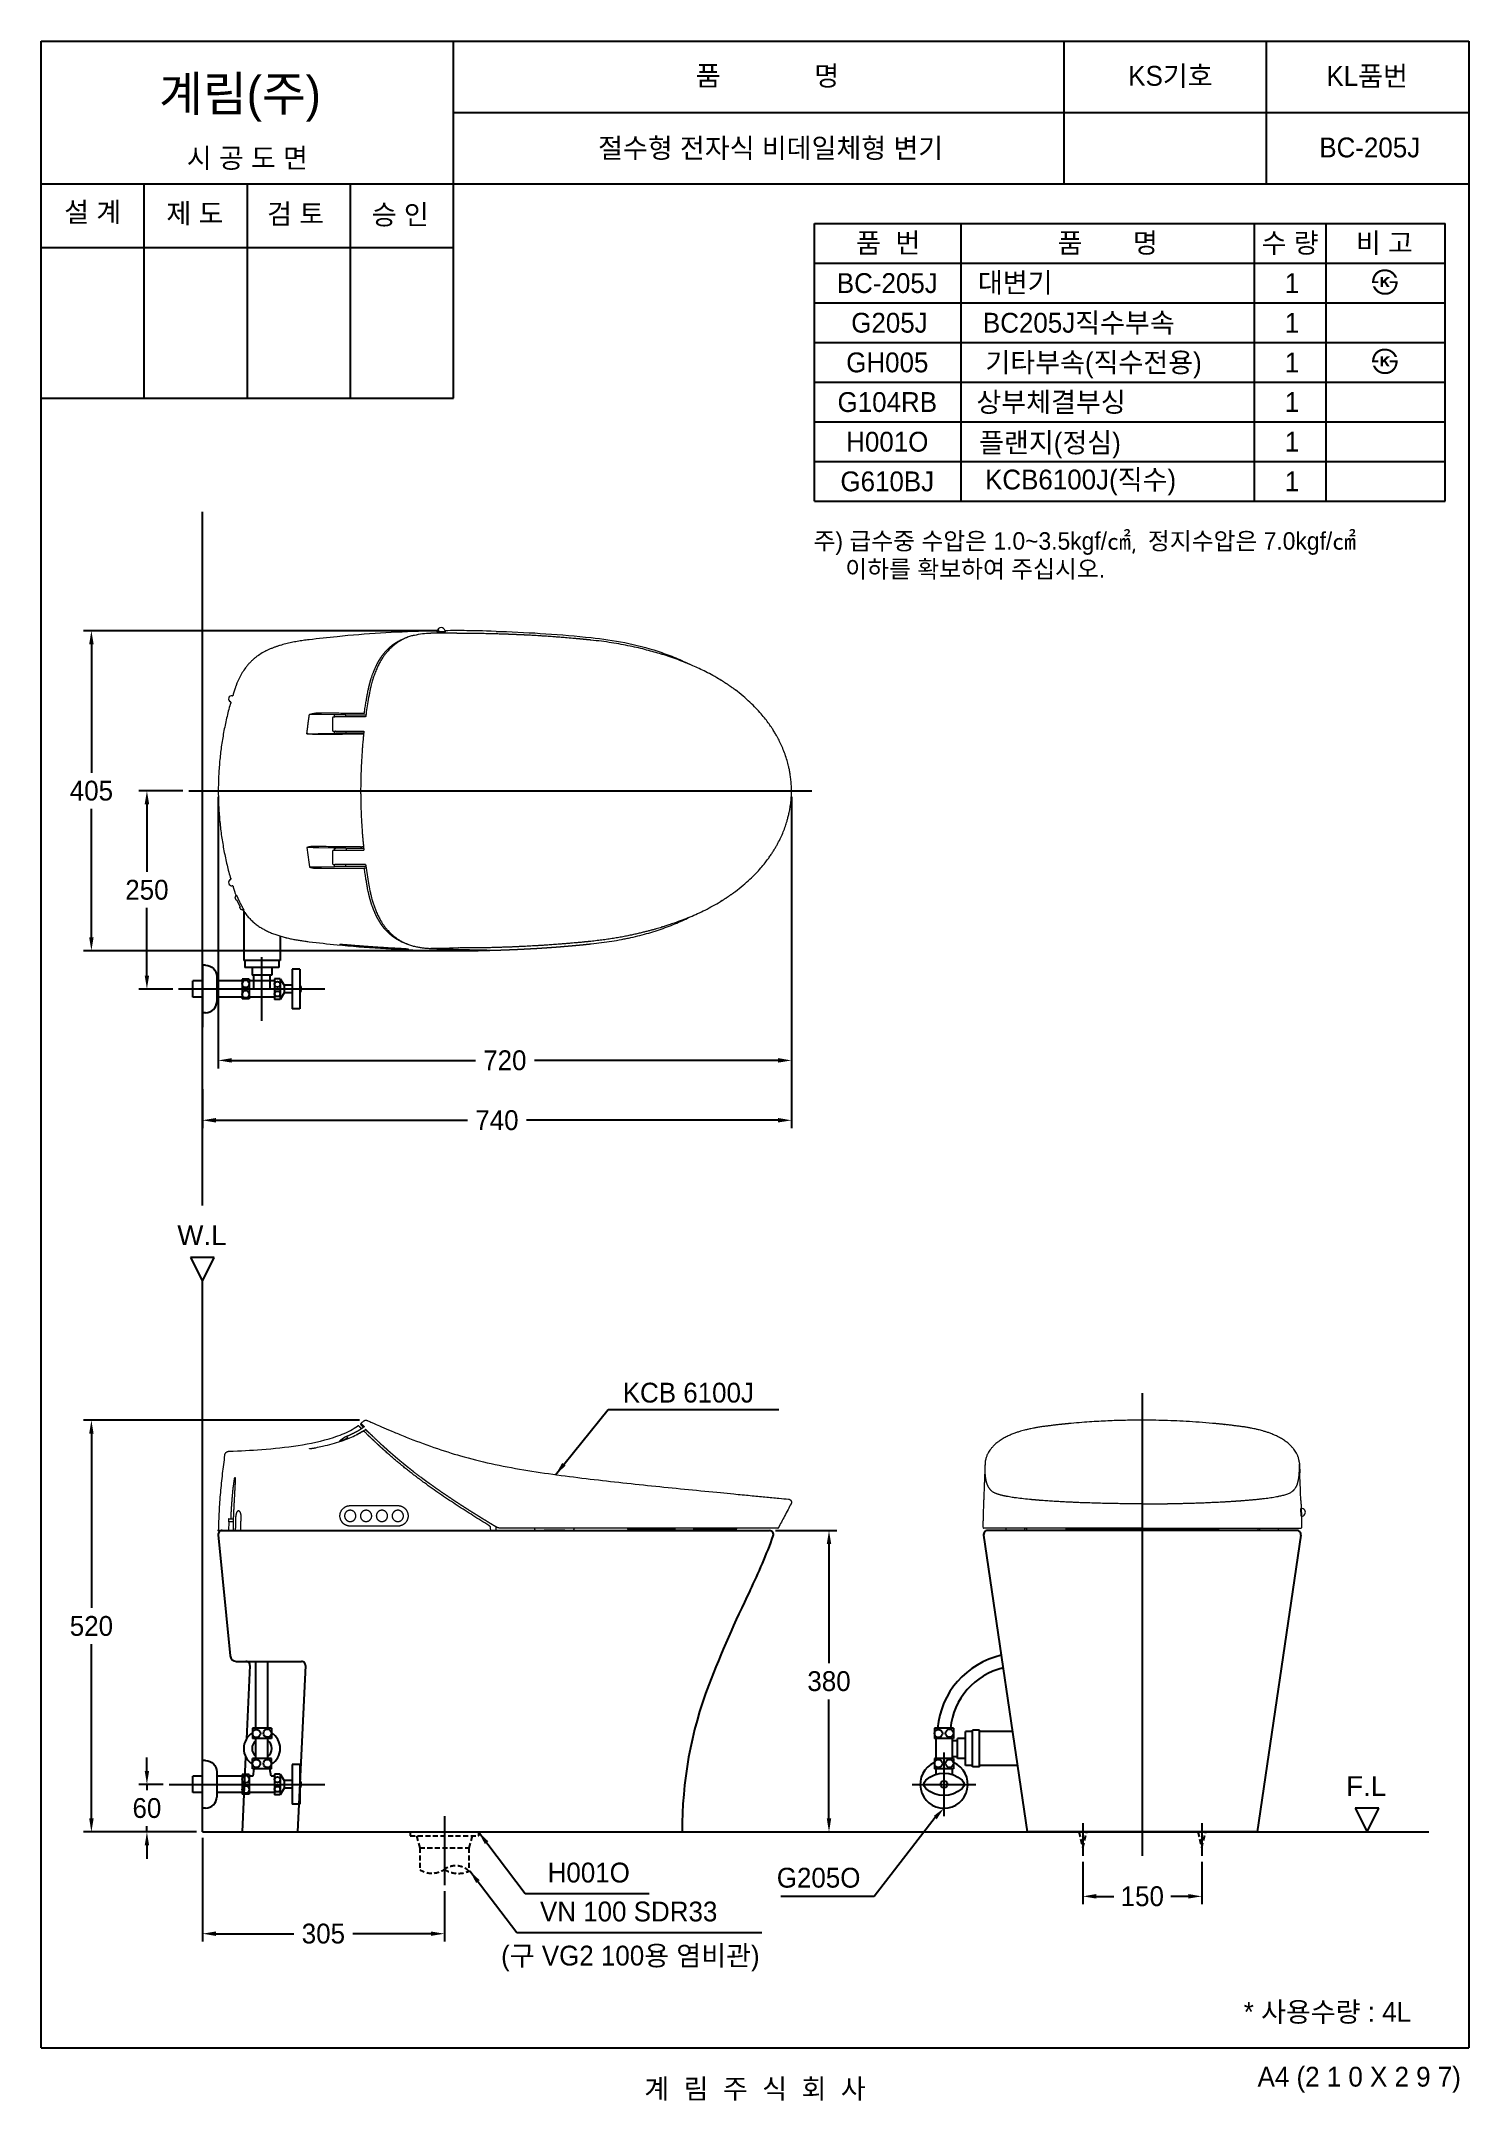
# Model space of a CAD drawing. Header units: millimetres. Extents: x 0 to 1800, y -67 to 2530.
import ezdxf
from ezdxf.enums import TextEntityAlignment as Align
from ezdxf.lldxf.tags import DXFTag

# ---------------------------------------------------------------- set-up
doc = ezdxf.new("R2010")
doc.units = ezdxf.units.MM
doc.linetypes.add('DASHED2', pattern=[9.525, 6.35, -3.175])
for name, color, linetype in [('TEXT', 7, 'Continuous'), ('내부선 및 부속', 4, 'Continuous'), ('도각라인', 7, 'Continuous'), ('외형선', 3, 'Continuous'), ('점선', 6, 'DASHED2'), ('중심선', 1, 'DASHED'), ('치수선', 7, 'Continuous')]:
    doc.layers.add(name, color=color, linetype=linetype)
doc.styles.add('____', font='')
doc.styles.add('타이틀', font='H2GTRM.TTF', dxfattribs={"height": 25})
doc.styles.get('____').set_extended_font_data('굴림')
tags = doc.linetypes.add('DASHDOT', pattern=[70, 31, -13, 13, -13]).pattern_tags.tags
tags[10:11] = [DXFTag(74, 4), DXFTag(75, 0), DXFTag(340, '0'), DXFTag(46, 0.0), DXFTag(50, 0.0), DXFTag(44, 0.0), DXFTag(45, 0.0)]
tags[8:9] = [DXFTag(74, 4), DXFTag(75, 0), DXFTag(340, '0'), DXFTag(46, 0.0), DXFTag(50, 0.0), DXFTag(44, 0.0), DXFTag(45, 0.0)]
tags[6:7] = [DXFTag(74, 4), DXFTag(75, 0), DXFTag(340, '0'), DXFTag(46, 0.0), DXFTag(50, 0.0), DXFTag(44, 0.0), DXFTag(45, 0.0)]
tags[4:5] = [DXFTag(74, 4), DXFTag(75, 0), DXFTag(340, '0'), DXFTag(46, 0.0), DXFTag(50, 0.0), DXFTag(44, 0.0), DXFTag(45, 0.0)]
tags = doc.linetypes.add('DASHED', pattern=[25.72, 12.86, -12.86]).pattern_tags.tags
tags[6:7] = [DXFTag(74, 4), DXFTag(75, 0), DXFTag(340, '0'), DXFTag(46, 0.0), DXFTag(50, 0.0), DXFTag(44, 0.0), DXFTag(45, 0.0)]
tags[4:5] = [DXFTag(74, 4), DXFTag(75, 0), DXFTag(340, '0'), DXFTag(46, 0.0), DXFTag(50, 0.0), DXFTag(44, 0.0), DXFTag(45, 0.0)]
doc.dimstyles.new('MSADIM', dxfattribs={"dimtxt": 33, "dimasz": 17, "dimexe": 10, "dimexo": 7.5, "dimgap": 10, "dimtad": 0, "dimtih": 1, "dimtoh": 1, "dimdec": 0, "dimzin": 1, "dimdsep": 46, "dimtxsty": '____', "dimcen": 11.25, "dimadec": 0, "dimazin": 0, "dimtfac": 1, "dimtdec": 0, "dimtix": 1, "dimtmove": 0, "dimatfit": 3, "dimfxl": 0, "dimtolj": 1, "dimtzin": 1, "dimarcsym": 0})

msp = doc.modelspace()

# ---------------------------------------------------------------- texts
at = {"layer": 'TEXT', "style": '타이틀'}
for s, p in [('품             명', (915.7, 2486.4)), ('KS기호', (1423.8, 2486.3)), ('KL품번', (1671.8, 2486.1)), ('시 공 도 면', (259.9, 2382.7)), ('절수형 전자식 비데일체형 변기', (919.7, 2395.3)), ('BC-205J', (1675.1, 2396)), ('설 계', (65, 2314.6)), ('제 도', (193.8, 2312.9)), ('검 토', (320.8, 2312.3)), ('승 인', (452.7, 2311.4)), ('품  번', (1067.9, 2275.7)), ('품       명', (1344.8, 2275.7)), ('수 량', (1574.8, 2275.7)), ('비 고', (1693.6, 2275.7)), ('BC-205J', (1066.8, 2225)), ('대변기', (1228.1, 2225.6)), ('1', (1577, 2225)), ('G205J', (1069.5, 2175)), ('BC205J직수부속', (1308.3, 2175)), ('1', (1577, 2174.9)), ('GH005', (1066.8, 2125)), ('기타부속(직수전용)', (1326.9, 2125)), ('1', (1577, 2124.9)), ('G104RB', (1066.8, 2075)), ('상부체결부싱', (1273.3, 2075)), ('1', (1577, 2075)), ('H001O', (1066.8, 2025)), ('플랜지(정심)', (1271.9, 2023.9)), ('1', (1577, 2025)), ('G610BJ', (1066.8, 1975)), ('KCB6100J(직수)', (1310.5, 1977.3)), ('1', (1577, 1975)), ('* 사용수량 : 4L', (1621.7, 45.2)), ('계  림  주  식  회  사', (900, -51.7))]:
    msp.add_text(s, height=25, dxfattribs=at).set_placement(p, align=Align.MIDDLE_CENTER)
msp.add_text('계림(주)', height=44, dxfattribs=at).set_placement((148.7, 2441.8))
msp.add_text('A4 (2 1 0 X 2 9 7)', height=25, dxfattribs=at).set_placement((1790, -36.5), align=Align.MIDDLE_RIGHT)
at = {"layer": 'TEXT', "attachment_point": 1, "line_spacing_factor": 0.963855, "style": '타이틀'}
for s, insert, char_height, width in [('\\A1;주) 급수중 수압은 1.0~3.5kgf/㎠{\\fISOCPEUR|b0|i0|c0|p34;, }정지수압은 7.0kgf/㎠{\\fISOCPEUR|b0|i0|c0|p34; }\\P     이하를 확보하여 주십시오.', (973.8, 1910.9), 22, 874.798), ('\\fArial;W.L', (171.6, 1037.1), 25, 248.993), ('\\A1;KCB 6100J', (733.2, 838.5), 25, 451.355), ('\\fArial;F.L', (1645.4, 342.4), 25, 248.993), ('\\A1; H001O', (629.5, 233.4), 25, 361.787), ('\\A1; G205O', (918.4, 226.9), 25, 248.993), ('\\A1;VN 100 SDR33', (628.9, 184.3), 25, 379.657), ('\\A1;(구 VG2 100{\\fGulim|b0|i0|c129|p50;용 염비관)}', (579.9, 128.7), 25, 379.657)]:
    msp.add_mtext(s, dxfattribs=dict(at, insert=insert, char_height=char_height, width=width))

# ---------------------------------------------------------------- blocks, each defined once
blk = doc.blocks.new('*D1')
at = {"layer": '치수선', "color": 0, "linetype": 'Continuous', "lineweight": -2}
for p, q in [((1313.3, 234.6), (1313.3, 180.9)), ((1463.3, 234.6), (1463.3, 180.9)), ((1330.3, 190.9), (1352.3, 190.9)), ((1446.3, 190.9), (1424.2, 190.9))]:
    blk.add_line(p, q, dxfattribs=at)
at = {"layer": '치수선', "color": 0, "linetype": 'Continuous'}
for points in [[(1330.3, 193.8), (1330.3, 188.1), (1313.3, 190.9)], [(1446.3, 193.8), (1446.3, 188.1), (1463.3, 190.9)]]:
    blk.add_solid(points, dxfattribs=at)
at = {"layer": '치수선', "color": 0, "linetype": 'Continuous', "insert": (1388.3, 190.9), "char_height": 25, "attachment_point": 5, "style": '____'}
blk.add_mtext('\\A1;150', dxfattribs=at)
blk = doc.blocks.new('*D2')
at = {"layer": '치수선', "color": 0, "linetype": 'Continuous', "lineweight": -2}
for p, q in [((203.3, 264.6), (203.3, 133.8)), ((508.3, 197.4), (508.3, 133.8)), ((220.3, 143.8), (318.5, 143.8)), ((491.3, 143.8), (393.1, 143.8))]:
    blk.add_line(p, q, dxfattribs=at)
at = {"layer": '치수선', "color": 0, "linetype": 'Continuous'}
for points in [[(220.3, 146.6), (220.3, 141), (203.3, 143.8)], [(491.3, 146.6), (491.3, 141), (508.3, 143.8)]]:
    blk.add_solid(points, dxfattribs=at)
at = {"layer": '치수선', "color": 0, "linetype": 'Continuous', "insert": (355.8, 143.8), "char_height": 25, "attachment_point": 5, "style": '____'}
blk.add_mtext('\\A1;305', dxfattribs=at)
blk = doc.blocks.new('*D3')
at = {"layer": '치수선', "color": 0, "linetype": 'Continuous', "lineweight": -2}
for p, q in [((178.7, 1584.9), (123.3, 1584.9)), ((133.3, 1567.9), (133.3, 1482.8)), ((133.3, 1351.9), (133.3, 1437.1)), ((165.8, 1334.9), (123.3, 1334.9))]:
    blk.add_line(p, q, dxfattribs=at)
at = {"layer": '치수선', "color": 0, "linetype": 'Continuous'}
for points in [[(130.5, 1567.9), (136.1, 1567.9), (133.3, 1584.9)], [(130.5, 1351.9), (136.1, 1351.9), (133.3, 1334.9)]]:
    blk.add_solid(points, dxfattribs=at)
at = {"layer": '치수선', "color": 0, "linetype": 'Continuous', "insert": (133.3, 1459.9), "char_height": 25, "attachment_point": 5, "style": '____'}
blk.add_mtext('\\A1;250', dxfattribs=at)
blk = doc.blocks.new('*D4')
at = {"layer": '치수선', "color": 0, "linetype": 'Continuous', "lineweight": -2}
for p, q in [((401.3, 791.3), (53.3, 791.3)), ((63.3, 774.3), (63.3, 554.5)), ((63.3, 289.1), (63.3, 508.9)), ((195.8, 272.1), (53.3, 272.1))]:
    blk.add_line(p, q, dxfattribs=at)
at = {"layer": '치수선', "color": 0, "linetype": 'Continuous'}
for points in [[(60.5, 774.3), (66.1, 774.3), (63.3, 791.3)], [(60.5, 289.1), (66.1, 289.1), (63.3, 272.1)]]:
    blk.add_solid(points, dxfattribs=at)
at = {"layer": '치수선', "color": 0, "linetype": 'Continuous', "insert": (63.3, 531.7), "char_height": 25, "attachment_point": 5, "style": '____'}
blk.add_mtext('\\A1;520', dxfattribs=at)
blk = doc.blocks.new('*D5')
at = {"layer": '치수선', "color": 0, "linetype": 'Continuous', "lineweight": -2}
for p, q in [((925.8, 652.1), (1003.3, 652.1)), ((993.3, 635.1), (993.3, 484.9)), ((993.3, 289.1), (993.3, 439.3)), ((951.7, 272.1), (1003.3, 272.1))]:
    blk.add_line(p, q, dxfattribs=at)
at = {"layer": '치수선', "color": 0, "linetype": 'Continuous'}
for points in [[(990.5, 635.1), (996.1, 635.1), (993.3, 652.1)], [(990.5, 289.1), (996.1, 289.1), (993.3, 272.1)]]:
    blk.add_solid(points, dxfattribs=at)
at = {"layer": '치수선', "color": 0, "linetype": 'Continuous', "insert": (993.3, 462.1), "char_height": 25, "attachment_point": 5, "style": '____'}
blk.add_mtext('\\A1;380', dxfattribs=at)
blk = doc.blocks.new('*D6')
at = {"layer": '치수선', "color": 0, "linetype": 'Continuous', "lineweight": -2}
for p, q in [((501.7, 1786.7), (53.3, 1786.7)), ((63.3, 1769.7), (63.3, 1607.7)), ((63.3, 1400.2), (63.3, 1562.1)), ((534.7, 1383.2), (53.3, 1383.2))]:
    blk.add_line(p, q, dxfattribs=at)
at = {"layer": '치수선', "color": 0, "linetype": 'Continuous'}
for points in [[(60.5, 1769.7), (66.1, 1769.7), (63.3, 1786.7)], [(60.5, 1400.2), (66.1, 1400.2), (63.3, 1383.2)]]:
    blk.add_solid(points, dxfattribs=at)
at = {"layer": '치수선', "color": 0, "linetype": 'Continuous', "insert": (63.3, 1584.9), "char_height": 25, "attachment_point": 5, "style": '____'}
blk.add_mtext('\\A1;405', dxfattribs=at)
blk = doc.blocks.new('*D7')
at = {"layer": '치수선', "color": 0, "linetype": 'Continuous', "lineweight": -2}
for p, q in [((223.3, 1577.4), (223.3, 1234.9)), ((946, 1577.4), (946, 1234.9)), ((240.3, 1244.9), (547.5, 1244.9)), ((929, 1244.9), (621.8, 1244.9))]:
    blk.add_line(p, q, dxfattribs=at)
at = {"layer": '치수선', "color": 0, "linetype": 'Continuous'}
for points in [[(240.3, 1247.8), (240.3, 1242.1), (223.3, 1244.9)], [(929, 1247.8), (929, 1242.1), (946, 1244.9)]]:
    blk.add_solid(points, dxfattribs=at)
at = {"layer": '치수선', "color": 0, "linetype": 'Continuous', "insert": (584.6, 1244.9), "char_height": 25, "attachment_point": 5, "style": '____'}
blk.add_mtext('\\A1;720', dxfattribs=at)
blk = doc.blocks.new('*D8')
at = {"layer": '치수선', "color": 0, "linetype": 'Continuous', "lineweight": -2}
for p, q in [((946, 1577.4), (946, 1159.4)), ((203.3, 1208.8), (203.3, 1159.4)), ((220.3, 1169.4), (537.5, 1169.4)), ((929, 1169.4), (611.8, 1169.4))]:
    blk.add_line(p, q, dxfattribs=at)
at = {"layer": '치수선', "color": 0, "linetype": 'Continuous'}
for points in [[(220.3, 1172.3), (220.3, 1166.6), (203.3, 1169.4)], [(929, 1172.3), (929, 1166.6), (946, 1169.4)]]:
    blk.add_solid(points, dxfattribs=at)
at = {"layer": '치수선', "color": 0, "linetype": 'Continuous', "insert": (574.6, 1169.4), "char_height": 25, "attachment_point": 5, "style": '____'}
blk.add_mtext('\\A1;740', dxfattribs=at)
blk = doc.blocks.new('*D9')
at = {"layer": '치수선', "color": 0, "linetype": 'Continuous', "lineweight": -2}
for p, q in [((133.3, 349.1), (133.3, 366.1)), ((153.8, 332.1), (123.3, 332.1)), ((133.3, 332.1), (133.3, 324.9)), ((195.8, 272.1), (123.3, 272.1)), ((133.3, 272.1), (133.3, 279.3)), ((133.3, 255.1), (133.3, 238.1))]:
    blk.add_line(p, q, dxfattribs=at)
at = {"layer": '치수선', "color": 0, "linetype": 'Continuous'}
for points in [[(130.5, 349.1), (136.1, 349.1), (133.3, 332.1)], [(130.5, 255.1), (136.1, 255.1), (133.3, 272.1)]]:
    blk.add_solid(points, dxfattribs=at)
at = {"layer": '치수선', "color": 0, "linetype": 'Continuous', "insert": (133.3, 302.1), "char_height": 25, "attachment_point": 5, "style": '____'}
blk.add_mtext('\\A1;60', dxfattribs=at)

# ---------------------------------------------------------------- dimensions: what is measured, and where the dimension line sits
at = {"layer": '치수선', "linetype": 'Continuous'}
for base, p1, p2, text, picture, middle in [((63.3, 1786.7), (542.2, 1383.2), (509.2, 1786.7), '405', '*D6', (63.3, 1584.9)), ((63.3, 791.3), (203.3, 272.1), (408.8, 791.3), '520', '*D4', (63.3, 531.7))]:
    dim = msp.add_linear_dim(base=base, p1=p1, p2=p2, angle=90, text=text, dimstyle='MSADIM', override={"dimtxt": 25}, dxfattribs=at)
    dim.commit()
    dim.dimension.update_dxf_attribs({"geometry": picture, "text_midpoint": middle})
for base, p1, p2, picture, middle in [((133.3, 1334.9), (186.2, 1584.9), (173.3, 1334.9), '*D3', (133.3, 1459.9)), ((993.3, 652.1), (944.2, 272.1), (918.3, 652.1), '*D5', (993.3, 462.1)), ((133.3, 332.1), (203.3, 272.1), (161.3, 332.1), '*D9', (133.3, 302.1))]:
    dim = msp.add_linear_dim(base=base, p1=p1, p2=p2, angle=90, dimstyle='MSADIM', override={"dimtxt": 25}, dxfattribs=at)
    dim.commit()
    dim.dimension.update_dxf_attribs({"geometry": picture, "text_midpoint": middle})
for base, p2, text, picture, middle in [((203.3, 1169.4), (203.3, 1216.3), '740', '*D8', (574.6, 1169.4)), ((223.3, 1244.9), (223.3, 1584.9), '720', '*D7', (584.6, 1244.9))]:
    dim = msp.add_linear_dim(base=base, p1=(946, 1584.9), p2=p2, text=text, dimstyle='MSADIM', override={"dimtxt": 25}, dxfattribs=at)
    dim.commit()
    dim.dimension.update_dxf_attribs({"geometry": picture, "text_midpoint": middle})
dim = msp.add_linear_dim(base=(508.3, 143.8), p1=(203.3, 272.1), p2=(508.3, 204.9), dimstyle='MSADIM', override={"dimtxt": 25}, dxfattribs=at)
dim.commit()
dim.dimension.update_dxf_attribs({"geometry": '*D2', "text_midpoint": (355.8, 143.8), "dimtype": 160})
dim = msp.add_linear_dim(base=(1463.3, 190.9), p1=(1313.3, 242.1), p2=(1463.3, 242.1), dimstyle='MSADIM', override={"dimtxt": 25}, dxfattribs=at)
dim.commit()
dim.dimension.update_dxf_attribs({"geometry": '*D1', "text_midpoint": (1388.3, 190.9)})

# ---------------------------------------------------------------- hatches: boundary and pattern name
at = {"layer": 'TEXT'}
for points in [[(1678.1, 2225.1), (1678.1, 2225.5), (1678.1, 2225.9), (1678.1, 2226.3), (1678.1, 2226.7), (1678.1, 2227.1), (1678.1, 2227.5), (1678.2, 2227.9), (1678.2, 2228.3), (1678.3, 2228.7), (1678.3, 2229.1), (1678.4, 2229.5), (1678.5, 2229.9), (1678.5, 2230.3), (1678.6, 2230.7), (1678.7, 2231), (1678.8, 2231.4), (1679, 2231.8), (1679.1, 2232.2), (1679.2, 2232.6), (1679.4, 2232.9), (1679.5, 2233.3), (1679.7, 2233.7), (1679.9, 2234), (1680, 2234.4), (1680.2, 2234.7), (1680.4, 2235), (1680.6, 2235.4), (1680.8, 2235.7), (1681.1, 2236), (1681.3, 2236.3), (1681.5, 2236.6), (1682, 2237.2), (1682.3, 2237.5), (1682.6, 2237.8), (1682.9, 2238.1), (1683.2, 2238.4), (1683.4, 2238.7), (1683.8, 2238.9), (1684.1, 2239.2), (1684.4, 2239.4), (1684.7, 2239.6), (1685, 2239.9), (1685.4, 2240.1), (1685.7, 2240.3), (1686.1, 2240.5), (1686.4, 2240.7), (1686.8, 2240.9), (1687.2, 2241), (1687.6, 2241.2), (1688, 2241.4), (1688.5, 2241.5), (1688.9, 2241.6), (1689.3, 2241.8), (1689.8, 2241.9), (1690.2, 2242), (1690.6, 2242.1), (1691.1, 2242.2), (1691.6, 2242.2), (1692, 2242.3), (1692.5, 2242.3), (1693, 2242.4), (1693.5, 2242.4), (1694, 2242.4), (1694.7, 2242.4), (1695.1, 2242.3), (1695.5, 2242.3), (1695.9, 2242.3), (1696.2, 2242.2), (1696.6, 2242.2), (1696.9, 2242.2), (1697.3, 2242.1), (1697.6, 2242), (1698, 2242), (1698.3, 2241.9), (1698.7, 2241.8), (1699, 2241.7), (1699.3, 2241.6), (1699.6, 2241.5), (1700, 2241.4), (1700.3, 2241.3), (1700.6, 2241.2), (1700.9, 2241), (1701.2, 2240.9), (1701.5, 2240.8), (1701.8, 2240.6), (1702.1, 2240.4), (1702.4, 2240.3), (1702.7, 2240.1), (1703, 2239.9), (1703.3, 2239.8), (1703.5, 2239.6), (1703.8, 2239.4), (1704.1, 2239.2), (1704.3, 2239), (1704.8, 2238.6), (1705.2, 2238.3), (1705.6, 2237.9), (1705.9, 2237.5), (1706.3, 2237.1), (1706.7, 2236.7), (1707, 2236.3), (1707.3, 2235.8), (1707.7, 2235.4), (1708, 2234.9), (1708.3, 2234.4), (1708.6, 2233.9), (1708.8, 2233.4), (1709.1, 2232.9), (1709.3, 2232.4), (1709.6, 2231.8), (1709.6, 2231.8), (1706.5, 2231.8), (1706.5, 2231.8), (1706.4, 2232), (1706.3, 2232.2), (1706.3, 2232.3), (1706.2, 2232.5), (1706.1, 2232.7), (1706, 2232.9), (1705.9, 2233), (1705.9, 2233.2), (1705.8, 2233.4), (1705.7, 2233.5), (1705.6, 2233.7), (1705.5, 2233.9), (1705.4, 2234), (1705.3, 2234.2), (1705.1, 2234.4), (1705, 2234.5), (1704.9, 2234.7), (1704.8, 2234.8), (1704.5, 2235.2), (1704.2, 2235.5), (1703.9, 2235.8), (1703.6, 2236.1), (1703.3, 2236.4), (1702.9, 2236.7), (1702.6, 2237), (1702.4, 2237.2), (1702.1, 2237.3), (1701.9, 2237.5), (1701.7, 2237.7), (1701.4, 2237.8), (1701.2, 2238), (1700.9, 2238.1), (1700.7, 2238.3), (1700.4, 2238.4), (1700.2, 2238.5), (1699.9, 2238.6), (1699.7, 2238.8), (1699.4, 2238.9), (1699.2, 2239), (1698.9, 2239.1), (1698.7, 2239.2), (1698.4, 2239.3), (1698.1, 2239.3), (1697.9, 2239.4), (1697.6, 2239.5), (1697.3, 2239.5), (1697.1, 2239.6), (1696.8, 2239.7), (1696.5, 2239.7), (1696.2, 2239.8), (1696, 2239.8), (1695.7, 2239.8), (1695.4, 2239.8), (1695.1, 2239.9), (1694.8, 2239.9), (1694.5, 2239.9), (1694.3, 2239.9), (1693.9, 2239.9), (1693.6, 2239.9), (1693.2, 2239.9), (1692.9, 2239.8), (1692.6, 2239.8), (1692.2, 2239.8), (1691.9, 2239.7), (1691.6, 2239.7), (1691.3, 2239.6), (1690.9, 2239.6), (1690.6, 2239.5), (1690.3, 2239.4), (1690, 2239.3), (1689.7, 2239.2), (1689.4, 2239.2), (1689.1, 2239.1), (1688.8, 2238.9), (1688.6, 2238.8), (1688.3, 2238.7), (1688, 2238.6), (1687.7, 2238.5), (1687.5, 2238.3), (1687.2, 2238.2), (1686.9, 2238), (1686.7, 2237.9), (1686.4, 2237.7), (1686.2, 2237.5), (1685.9, 2237.3), (1685.7, 2237.1), (1685.4, 2237), (1685.2, 2236.8), (1685, 2236.5), (1684.7, 2236.3), (1684.5, 2236.1), (1684.3, 2235.9), (1684.1, 2235.7), (1683.9, 2235.4), (1683.7, 2235.2), (1683.5, 2234.9), (1683.3, 2234.7), (1683.1, 2234.4), (1682.9, 2234.2), (1682.8, 2233.9), (1682.6, 2233.6), (1682.5, 2233.4), (1682.3, 2233.1), (1682.2, 2232.8), (1682.1, 2232.5), (1681.9, 2232.3), (1681.8, 2232), (1681.7, 2231.7), (1681.6, 2231.4), (1681.5, 2231.1), (1681.4, 2230.8), (1681.3, 2230.4), (1681.3, 2230.1), (1681.2, 2229.8), (1681.1, 2229.5), (1681.1, 2229.1), (1681, 2228.8), (1681, 2228.5), (1680.9, 2228.1), (1680.9, 2227.8), (1680.9, 2227.4), (1680.9, 2227.4), (1686.1, 2227.4), (1686.1, 2227.4), (1686.1, 2227.4), (1686.1, 2225.1), (1686.1, 2225.1), (1686.1, 2225.1), (1678.1, 2225.1)], [(1710.3, 2227.4), (1710.3, 2227), (1710.3, 2226.6), (1710.3, 2226.1), (1710.3, 2225.7), (1710.2, 2225.3), (1710.2, 2224.8), (1710.1, 2224.4), (1710.1, 2224), (1710, 2223.6), (1709.9, 2223.1), (1709.8, 2222.7), (1709.7, 2222.3), (1709.6, 2221.9), (1709.5, 2221.5), (1709.4, 2221.1), (1709.3, 2220.7), (1709.1, 2220.3), (1709, 2219.9), (1708.8, 2219.6), (1708.6, 2219.2), (1708.5, 2218.8), (1708.3, 2218.5), (1708.1, 2218.1), (1707.9, 2217.8), (1707.7, 2217.4), (1707.5, 2217.1), (1707.3, 2216.8), (1707.1, 2216.5), (1706.8, 2216.1), (1706.6, 2215.8), (1706.3, 2215.5), (1706.1, 2215.2), (1705.8, 2214.9), (1705.5, 2214.6), (1705.2, 2214.4), (1705, 2214.1), (1704.7, 2213.8), (1704.4, 2213.6), (1704.1, 2213.4), (1703.8, 2213.1), (1703.4, 2212.9), (1703.1, 2212.7), (1702.8, 2212.5), (1702.5, 2212.3), (1702.1, 2212.1), (1701.8, 2211.9), (1701.4, 2211.7), (1701.1, 2211.6), (1700.7, 2211.4), (1700.3, 2211.3), (1700, 2211.1), (1699.6, 2211), (1699.2, 2210.9), (1698.8, 2210.7), (1698.5, 2210.6), (1698.1, 2210.6), (1697.7, 2210.5), (1697.3, 2210.4), (1696.9, 2210.4), (1696.5, 2210.3), (1696.1, 2210.3), (1695.7, 2210.2), (1695.3, 2210.2), (1694.9, 2210.2), (1694.2, 2210.2), (1693.5, 2210.3), (1692.9, 2210.3), (1692.3, 2210.4), (1691.6, 2210.5), (1691.3, 2210.5), (1691, 2210.6), (1690.7, 2210.6), (1690.4, 2210.7), (1690.1, 2210.8), (1689.8, 2210.8), (1689.5, 2210.9), (1689.2, 2211), (1689, 2211.1), (1688.7, 2211.2), (1688.4, 2211.3), (1688.1, 2211.4), (1687.8, 2211.5), (1687.6, 2211.7), (1687.3, 2211.8), (1687, 2211.9), (1686.7, 2212), (1686.5, 2212.2), (1686.2, 2212.3), (1686, 2212.5), (1685.7, 2212.6), (1685.2, 2213), (1684.9, 2213.1), (1684.7, 2213.3), (1684.4, 2213.5), (1684.2, 2213.7), (1683.9, 2213.9), (1683.7, 2214.1), (1683.4, 2214.3), (1683.2, 2214.5), (1683, 2214.7), (1682.7, 2215), (1682.5, 2215.2), (1682.3, 2215.4), (1682.1, 2215.7), (1681.9, 2215.9), (1681.7, 2216.2), (1681.5, 2216.4), (1681.3, 2216.7), (1681.1, 2216.9), (1680.9, 2217.2), (1680.7, 2217.5), (1680.6, 2217.7), (1680.4, 2218), (1680.2, 2218.3), (1680.1, 2218.6), (1679.9, 2218.9), (1679.7, 2219.2), (1679.6, 2219.5), (1679.3, 2220.1), (1679, 2220.8), (1679, 2220.8), (1682, 2220.8), (1682, 2220.8), (1682.2, 2220.4), (1682.4, 2219.9), (1682.7, 2219.5), (1682.9, 2219.1), (1683.2, 2218.8), (1683.4, 2218.4), (1683.7, 2218), (1684, 2217.7), (1684.2, 2217.4), (1684.5, 2217), (1684.8, 2216.7), (1685.1, 2216.4), (1685.4, 2216.2), (1685.7, 2215.9), (1686, 2215.6), (1686.3, 2215.4), (1686.5, 2215.2), (1686.7, 2215), (1686.9, 2214.9), (1687.2, 2214.7), (1687.4, 2214.6), (1687.7, 2214.4), (1687.9, 2214.3), (1688.1, 2214.2), (1688.4, 2214), (1688.6, 2213.9), (1688.9, 2213.8), (1689.2, 2213.7), (1689.4, 2213.6), (1689.7, 2213.5), (1689.9, 2213.4), (1690.2, 2213.3), (1690.5, 2213.3), (1690.8, 2213.2), (1691, 2213.1), (1691.3, 2213.1), (1691.6, 2213), (1691.9, 2213), (1692.2, 2212.9), (1692.5, 2212.9), (1692.7, 2212.9), (1693, 2212.8), (1693.3, 2212.8), (1693.6, 2212.8), (1693.9, 2212.8), (1694.3, 2212.8), (1694.6, 2212.8), (1695.4, 2212.8), (1695.7, 2212.8), (1696, 2212.9), (1696.2, 2212.9), (1696.5, 2212.9), (1696.8, 2213), (1697, 2213), (1697.3, 2213), (1697.6, 2213.1), (1697.8, 2213.2), (1698.1, 2213.2), (1698.3, 2213.3), (1698.6, 2213.4), (1698.8, 2213.5), (1699.1, 2213.5), (1699.3, 2213.6), (1699.6, 2213.7), (1699.8, 2213.8), (1700.1, 2213.9), (1700.3, 2214.1), (1700.5, 2214.2), (1700.8, 2214.3), (1701, 2214.4), (1701.3, 2214.6), (1701.5, 2214.7), (1701.7, 2214.9), (1702, 2215), (1702.2, 2215.2), (1702.4, 2215.3), (1702.6, 2215.5), (1702.9, 2215.7), (1703.1, 2215.9), (1703.4, 2216.1), (1703.6, 2216.3), (1703.8, 2216.6), (1704.1, 2216.8), (1704.3, 2217), (1704.5, 2217.3), (1704.7, 2217.5), (1704.9, 2217.8), (1705.1, 2218.1), (1705.3, 2218.3), (1705.5, 2218.6), (1705.6, 2218.9), (1705.8, 2219.2), (1705.9, 2219.4), (1706.1, 2219.7), (1706.2, 2220), (1706.4, 2220.3), (1706.5, 2220.6), (1706.6, 2220.9), (1706.7, 2221.3), (1706.8, 2221.6), (1706.9, 2221.9), (1707, 2222.2), (1707.1, 2222.6), (1707.2, 2222.9), (1707.3, 2223.3), (1707.3, 2223.6), (1707.4, 2224), (1707.4, 2224.3), (1707.5, 2224.7), (1707.5, 2225.1), (1707.5, 2225.1), (1700.1, 2225.1), (1700.1, 2225.1), (1700.1, 2225.1), (1700.1, 2227.4), (1700.1, 2227.4), (1700.1, 2227.4), (1710.3, 2227.4)], [(1691.9, 2228.1), (1696.7, 2232.5), (1700.6, 2232.5), (1695.2, 2227.5), (1700.2, 2220), (1696.8, 2220), (1693.3, 2225.7), (1691.9, 2224.5), (1691.9, 2220), (1688.9, 2220), (1688.9, 2232.6), (1691.9, 2232.6)], [(1678.1, 2125.1), (1678.1, 2125.5), (1678.1, 2125.9), (1678.1, 2126.3), (1678.1, 2126.7), (1678.1, 2127.1), (1678.1, 2127.5), (1678.2, 2127.9), (1678.2, 2128.3), (1678.3, 2128.7), (1678.3, 2129.1), (1678.4, 2129.5), (1678.5, 2129.9), (1678.5, 2130.3), (1678.6, 2130.7), (1678.7, 2131), (1678.8, 2131.4), (1679, 2131.8), (1679.1, 2132.2), (1679.2, 2132.6), (1679.4, 2132.9), (1679.5, 2133.3), (1679.7, 2133.7), (1679.9, 2134), (1680, 2134.4), (1680.2, 2134.7), (1680.4, 2135), (1680.6, 2135.4), (1680.8, 2135.7), (1681.1, 2136), (1681.3, 2136.3), (1681.5, 2136.6), (1682, 2137.2), (1682.3, 2137.5), (1682.6, 2137.8), (1682.9, 2138.1), (1683.2, 2138.4), (1683.4, 2138.7), (1683.8, 2138.9), (1684.1, 2139.2), (1684.4, 2139.4), (1684.7, 2139.6), (1685, 2139.9), (1685.4, 2140.1), (1685.7, 2140.3), (1686.1, 2140.5), (1686.4, 2140.7), (1686.8, 2140.9), (1687.2, 2141), (1687.6, 2141.2), (1688, 2141.4), (1688.5, 2141.5), (1688.9, 2141.6), (1689.3, 2141.8), (1689.8, 2141.9), (1690.2, 2142), (1690.6, 2142.1), (1691.1, 2142.2), (1691.6, 2142.2), (1692, 2142.3), (1692.5, 2142.3), (1693, 2142.4), (1693.5, 2142.4), (1694, 2142.4), (1694.7, 2142.4), (1695.1, 2142.3), (1695.5, 2142.3), (1695.9, 2142.3), (1696.2, 2142.2), (1696.6, 2142.2), (1696.9, 2142.2), (1697.3, 2142.1), (1697.6, 2142), (1698, 2142), (1698.3, 2141.9), (1698.7, 2141.8), (1699, 2141.7), (1699.3, 2141.6), (1699.6, 2141.5), (1700, 2141.4), (1700.3, 2141.3), (1700.6, 2141.2), (1700.9, 2141), (1701.2, 2140.9), (1701.5, 2140.8), (1701.8, 2140.6), (1702.1, 2140.4), (1702.4, 2140.3), (1702.7, 2140.1), (1703, 2139.9), (1703.3, 2139.8), (1703.5, 2139.6), (1703.8, 2139.4), (1704.1, 2139.2), (1704.3, 2139), (1704.8, 2138.6), (1705.2, 2138.3), (1705.6, 2137.9), (1705.9, 2137.5), (1706.3, 2137.1), (1706.7, 2136.7), (1707, 2136.3), (1707.3, 2135.8), (1707.7, 2135.4), (1708, 2134.9), (1708.3, 2134.4), (1708.6, 2133.9), (1708.8, 2133.4), (1709.1, 2132.9), (1709.3, 2132.4), (1709.6, 2131.8), (1709.6, 2131.8), (1706.5, 2131.8), (1706.5, 2131.8), (1706.4, 2132), (1706.3, 2132.2), (1706.3, 2132.3), (1706.2, 2132.5), (1706.1, 2132.7), (1706, 2132.9), (1705.9, 2133), (1705.9, 2133.2), (1705.8, 2133.4), (1705.7, 2133.5), (1705.6, 2133.7), (1705.5, 2133.9), (1705.4, 2134), (1705.3, 2134.2), (1705.1, 2134.4), (1705, 2134.5), (1704.9, 2134.7), (1704.8, 2134.8), (1704.5, 2135.2), (1704.2, 2135.5), (1703.9, 2135.8), (1703.6, 2136.1), (1703.3, 2136.4), (1702.9, 2136.7), (1702.6, 2137), (1702.4, 2137.2), (1702.1, 2137.3), (1701.9, 2137.5), (1701.7, 2137.7), (1701.4, 2137.8), (1701.2, 2138), (1700.9, 2138.1), (1700.7, 2138.3), (1700.4, 2138.4), (1700.2, 2138.5), (1699.9, 2138.6), (1699.7, 2138.8), (1699.4, 2138.9), (1699.2, 2139), (1698.9, 2139.1), (1698.7, 2139.2), (1698.4, 2139.3), (1698.1, 2139.3), (1697.9, 2139.4), (1697.6, 2139.5), (1697.3, 2139.5), (1697.1, 2139.6), (1696.8, 2139.7), (1696.5, 2139.7), (1696.2, 2139.8), (1696, 2139.8), (1695.7, 2139.8), (1695.4, 2139.8), (1695.1, 2139.9), (1694.8, 2139.9), (1694.5, 2139.9), (1694.3, 2139.9), (1693.9, 2139.9), (1693.6, 2139.9), (1693.2, 2139.9), (1692.9, 2139.8), (1692.6, 2139.8), (1692.2, 2139.8), (1691.9, 2139.7), (1691.6, 2139.7), (1691.3, 2139.6), (1690.9, 2139.6), (1690.6, 2139.5), (1690.3, 2139.4), (1690, 2139.3), (1689.7, 2139.2), (1689.4, 2139.2), (1689.1, 2139.1), (1688.8, 2138.9), (1688.6, 2138.8), (1688.3, 2138.7), (1688, 2138.6), (1687.7, 2138.5), (1687.5, 2138.3), (1687.2, 2138.2), (1686.9, 2138), (1686.7, 2137.9), (1686.4, 2137.7), (1686.2, 2137.5), (1685.9, 2137.3), (1685.7, 2137.1), (1685.4, 2137), (1685.2, 2136.8), (1685, 2136.5), (1684.7, 2136.3), (1684.5, 2136.1), (1684.3, 2135.9), (1684.1, 2135.7), (1683.9, 2135.4), (1683.7, 2135.2), (1683.5, 2134.9), (1683.3, 2134.7), (1683.1, 2134.4), (1682.9, 2134.2), (1682.8, 2133.9), (1682.6, 2133.6), (1682.5, 2133.4), (1682.3, 2133.1), (1682.2, 2132.8), (1682.1, 2132.5), (1681.9, 2132.3), (1681.8, 2132), (1681.7, 2131.7), (1681.6, 2131.4), (1681.5, 2131.1), (1681.4, 2130.8), (1681.3, 2130.4), (1681.3, 2130.1), (1681.2, 2129.8), (1681.1, 2129.5), (1681.1, 2129.1), (1681, 2128.8), (1681, 2128.5), (1680.9, 2128.1), (1680.9, 2127.8), (1680.9, 2127.4), (1680.9, 2127.4), (1686.1, 2127.4), (1686.1, 2127.4), (1686.1, 2127.4), (1686.1, 2125.1), (1686.1, 2125.1), (1686.1, 2125.1), (1678.1, 2125.1)], [(1691.9, 2128.1), (1696.7, 2132.5), (1700.6, 2132.5), (1695.2, 2127.5), (1700.2, 2120), (1696.8, 2120), (1693.3, 2125.7), (1691.9, 2124.5), (1691.9, 2120), (1688.9, 2120), (1688.9, 2132.6), (1691.9, 2132.6)], [(1710.3, 2127.4), (1710.3, 2127), (1710.3, 2126.6), (1710.3, 2126.1), (1710.3, 2125.7), (1710.2, 2125.3), (1710.2, 2124.8), (1710.1, 2124.4), (1710.1, 2124), (1710, 2123.6), (1709.9, 2123.1), (1709.8, 2122.7), (1709.7, 2122.3), (1709.6, 2121.9), (1709.5, 2121.5), (1709.4, 2121.1), (1709.3, 2120.7), (1709.1, 2120.3), (1709, 2119.9), (1708.8, 2119.6), (1708.6, 2119.2), (1708.5, 2118.8), (1708.3, 2118.5), (1708.1, 2118.1), (1707.9, 2117.8), (1707.7, 2117.4), (1707.5, 2117.1), (1707.3, 2116.8), (1707.1, 2116.5), (1706.8, 2116.1), (1706.6, 2115.8), (1706.3, 2115.5), (1706.1, 2115.2), (1705.8, 2114.9), (1705.5, 2114.6), (1705.2, 2114.4), (1705, 2114.1), (1704.7, 2113.8), (1704.4, 2113.6), (1704.1, 2113.4), (1703.8, 2113.1), (1703.4, 2112.9), (1703.1, 2112.7), (1702.8, 2112.5), (1702.5, 2112.3), (1702.1, 2112.1), (1701.8, 2111.9), (1701.4, 2111.7), (1701.1, 2111.6), (1700.7, 2111.4), (1700.3, 2111.3), (1700, 2111.1), (1699.6, 2111), (1699.2, 2110.9), (1698.8, 2110.7), (1698.5, 2110.6), (1698.1, 2110.6), (1697.7, 2110.5), (1697.3, 2110.4), (1696.9, 2110.4), (1696.5, 2110.3), (1696.1, 2110.3), (1695.7, 2110.2), (1695.3, 2110.2), (1694.9, 2110.2), (1694.2, 2110.2), (1693.5, 2110.3), (1692.9, 2110.3), (1692.3, 2110.4), (1691.6, 2110.5), (1691.3, 2110.5), (1691, 2110.6), (1690.7, 2110.6), (1690.4, 2110.7), (1690.1, 2110.8), (1689.8, 2110.8), (1689.5, 2110.9), (1689.2, 2111), (1689, 2111.1), (1688.7, 2111.2), (1688.4, 2111.3), (1688.1, 2111.4), (1687.8, 2111.5), (1687.6, 2111.7), (1687.3, 2111.8), (1687, 2111.9), (1686.7, 2112), (1686.5, 2112.2), (1686.2, 2112.3), (1686, 2112.5), (1685.7, 2112.6), (1685.2, 2113), (1684.9, 2113.1), (1684.7, 2113.3), (1684.4, 2113.5), (1684.2, 2113.7), (1683.9, 2113.9), (1683.7, 2114.1), (1683.4, 2114.3), (1683.2, 2114.5), (1683, 2114.7), (1682.7, 2115), (1682.5, 2115.2), (1682.3, 2115.4), (1682.1, 2115.7), (1681.9, 2115.9), (1681.7, 2116.2), (1681.5, 2116.4), (1681.3, 2116.7), (1681.1, 2116.9), (1680.9, 2117.2), (1680.7, 2117.5), (1680.6, 2117.7), (1680.4, 2118), (1680.2, 2118.3), (1680.1, 2118.6), (1679.9, 2118.9), (1679.7, 2119.2), (1679.6, 2119.5), (1679.3, 2120.1), (1679, 2120.8), (1679, 2120.8), (1682, 2120.8), (1682, 2120.8), (1682.2, 2120.4), (1682.4, 2119.9), (1682.7, 2119.5), (1682.9, 2119.1), (1683.2, 2118.8), (1683.4, 2118.4), (1683.7, 2118), (1684, 2117.7), (1684.2, 2117.4), (1684.5, 2117), (1684.8, 2116.7), (1685.1, 2116.4), (1685.4, 2116.2), (1685.7, 2115.9), (1686, 2115.6), (1686.3, 2115.4), (1686.5, 2115.2), (1686.7, 2115), (1686.9, 2114.9), (1687.2, 2114.7), (1687.4, 2114.6), (1687.7, 2114.4), (1687.9, 2114.3), (1688.1, 2114.2), (1688.4, 2114), (1688.6, 2113.9), (1688.9, 2113.8), (1689.2, 2113.7), (1689.4, 2113.6), (1689.7, 2113.5), (1689.9, 2113.4), (1690.2, 2113.3), (1690.5, 2113.3), (1690.8, 2113.2), (1691, 2113.1), (1691.3, 2113.1), (1691.6, 2113), (1691.9, 2113), (1692.2, 2112.9), (1692.5, 2112.9), (1692.7, 2112.9), (1693, 2112.8), (1693.3, 2112.8), (1693.6, 2112.8), (1693.9, 2112.8), (1694.3, 2112.8), (1694.6, 2112.8), (1695.4, 2112.8), (1695.7, 2112.8), (1696, 2112.9), (1696.2, 2112.9), (1696.5, 2112.9), (1696.8, 2113), (1697, 2113), (1697.3, 2113), (1697.6, 2113.1), (1697.8, 2113.2), (1698.1, 2113.2), (1698.3, 2113.3), (1698.6, 2113.4), (1698.8, 2113.5), (1699.1, 2113.5), (1699.3, 2113.6), (1699.6, 2113.7), (1699.8, 2113.8), (1700.1, 2113.9), (1700.3, 2114.1), (1700.5, 2114.2), (1700.8, 2114.3), (1701, 2114.4), (1701.3, 2114.6), (1701.5, 2114.7), (1701.7, 2114.9), (1702, 2115), (1702.2, 2115.2), (1702.4, 2115.3), (1702.6, 2115.5), (1702.9, 2115.7), (1703.1, 2115.9), (1703.4, 2116.1), (1703.6, 2116.3), (1703.8, 2116.6), (1704.1, 2116.8), (1704.3, 2117), (1704.5, 2117.3), (1704.7, 2117.5), (1704.9, 2117.8), (1705.1, 2118.1), (1705.3, 2118.3), (1705.5, 2118.6), (1705.6, 2118.9), (1705.8, 2119.2), (1705.9, 2119.4), (1706.1, 2119.7), (1706.2, 2120), (1706.4, 2120.3), (1706.5, 2120.6), (1706.6, 2120.9), (1706.7, 2121.3), (1706.8, 2121.6), (1706.9, 2121.9), (1707, 2122.2), (1707.1, 2122.6), (1707.2, 2122.9), (1707.3, 2123.3), (1707.3, 2123.6), (1707.4, 2124), (1707.4, 2124.3), (1707.5, 2124.7), (1707.5, 2125.1), (1707.5, 2125.1), (1700.1, 2125.1), (1700.1, 2125.1), (1700.1, 2125.1), (1700.1, 2127.4), (1700.1, 2127.4), (1700.1, 2127.4), (1710.3, 2127.4)]]:
    msp.add_hatch(color=256, dxfattribs=at).paths.add_polyline_path(points, flags=0)

# ---------------------------------------------------------------- linework, layer by layer
at = {"linetype": 'Continuous', "lineweight": 13}
msp.add_line((565, 652.1), (565.2, 652.1), dxfattribs=at)
msp.add_open_spline([(254.8, 652.1), (256, 652.1), (257.2, 652.1), (258.4, 652.1)], degree=3, dxfattribs=at)
for points, knots in [([(258.4, 652.1), (259.6, 652.1), (262, 652.1), (264.6, 652.1), (267.2, 652.1), (268.6, 652.1), (271.5, 652.1), (273, 652.1), (275.3, 652.1), (276.1, 652.1), (277.1, 652.1), (277.3, 652.1), (277.7, 652.1), (278.3, 652.1), (278.9, 652.1), (280.9, 652.1), (282.6, 652.1), (285.9, 652.1), (287.5, 652.1), (290.9, 652.1), (292.7, 652.1), (296.1, 652.1), (297.9, 652.1), (301.4, 652.1), (303.2, 652.1), (305.8, 652.1), (306.7, 652.1), (307.9, 652.1), (308.1, 652.1), (308.5, 652.1), (308.8, 652.1), (309.4, 652.1), (309.9, 652.1), (312.1, 652.1), (313.9, 652.1), (317.6, 652.1), (319.4, 652.1), (323, 652.1), (324.9, 652.1), (328.5, 652.1), (330.4, 652.1), (334, 652.1), (335.9, 652.1), (337.7, 652.1)], [0, 0, 0, 0, 0.0625, 0.125, 0.125, 0.1875, 0.1875, 0.25, 0.25, 0.28125, 0.28125, 0.289062, 0.289062, 0.296875, 0.3125, 0.3125, 0.375, 0.375, 0.4375, 0.4375, 0.5, 0.5, 0.5625, 0.5625, 0.625, 0.625, 0.65625, 0.65625, 0.664062, 0.664062, 0.671875, 0.671875, 0.6875, 0.6875, 0.75, 0.75, 0.8125, 0.8125, 0.875, 0.875, 0.9375, 0.9375, 1, 1, 1, 1]), ([(337.7, 652.1), (349.5, 652.1), (379.4, 652.1), (427.8, 652.1), (482.4, 652.1), (528.2, 652.1), (555.5, 652.1), (564.8, 652.1)], [0, 0, 0, 0, 0.156405, 0.395683, 0.634962, 0.87424, 1, 1, 1, 1]), ([(517.2, 652), (517.1, 652), (517, 652), (516.9, 652.1), (516.8, 652.1), (516.7, 652.1)], [0, 0, 0, 0, 0.5, 0.5, 1, 1, 1, 1]), ([(518.2, 652.1), (518, 652.1), (517.7, 652.1), (517.4, 652.1), (517.2, 652.1), (517.1, 652), (517.1, 652), (517.1, 652), (517.2, 652), (517.2, 652)], [0, 0, 0, 0, 0.266391, 0.541844, 0.671494, 0.792344, 0.901402, 0.951561, 1, 1, 1, 1]), ([(564.8, 652.1), (564.9, 652.1), (565, 652.1), (565.2, 652.1), (565.2, 652.1), (565.3, 652.1), (565.3, 652.1), (565.4, 652.1), (565.4, 652.1), (565.5, 652.1), (565.6, 652.1), (565.7, 652.1), (565.7, 652.1), (565.8, 652.1), (565.8, 652.1), (565.9, 652.1), (566, 652.1), (566.1, 652.1), (566.1, 652.1), (566.1, 652.1), (566.1, 652.1), (566.2, 652.1), (566.2, 652.1), (566.2, 652.1), (566.2, 652.1), (566.3, 652.1), (566.3, 652.1), (566.3, 652.1), (566.3, 652.1), (566.3, 652.1), (566.3, 652.1)], [0, 0, 0, 0, 0.125087, 0.125087, 0.18763, 0.18763, 0.218902, 0.218902, 0.250174, 0.250174, 0.37526, 0.37526, 0.437804, 0.437804, 0.500347, 0.500347, 0.625434, 0.625434, 0.656706, 0.656706, 0.687977, 0.687977, 0.750521, 0.813064, 0.813064, 0.844336, 0.844336, 0.875608, 0.875608, 1, 1, 1, 1])]:
    msp.add_open_spline(points, degree=3, knots=knots, dxfattribs=at)
at = {"layer": '내부선 및 부속', "linetype": 'Continuous', "lineweight": 13}
for p, q in [((499.3, 1785.6), (499.3, 1785.5)), ((369.8, 1680.6), (353.5, 1681)), ((367.3, 1676.9), (367.3, 1660.9)), ((368.3, 1677.9), (370.4, 1677.9)), ((369.8, 1677.9), (369.8, 1680.6)), ((372.4, 1677.9), (370.4, 1677.9)), ((384.2, 1677.9), (384.2, 1680.5)), ((384.2, 1680.5), (409.4, 1680.5)), ((350.2, 1656.9), (369.8, 1657.3)), ((368.3, 1659.9), (370.4, 1659.9)), ((369.8, 1657.3), (369.8, 1659.9)), ((370.4, 1659.9), (370.9, 1659.9)), ((371.4, 1659.9), (371.5, 1659.9)), ((383.9, 1657.4), (371.4, 1657.4)), ((371.5, 1659.9), (372.4, 1659.9)), ((406.6, 1657.4), (384.2, 1657.4)), ((384.4, 1659.9), (385.5, 1659.9)), ((369.8, 1512.6), (350.2, 1513)), ((367.3, 1508.9), (367.3, 1492.9)), ((368.3, 1509.9), (370.4, 1509.9)), ((369.8, 1509.9), (369.8, 1512.6)), ((370.4, 1509.9), (370.9, 1509.9)), ((383.9, 1512.4), (371.4, 1512.4)), ((371.4, 1509.9), (371.5, 1509.9)), ((371.5, 1509.9), (372.4, 1509.9)), ((384.2, 1512.5), (406.6, 1512.5)), ((384.4, 1509.9), (385.5, 1509.9)), ((353.5, 1488.9), (369.8, 1489.3)), ((368.3, 1491.9), (370.4, 1491.9)), ((369.8, 1489.3), (369.8, 1491.9)), ((372.4, 1491.9), (370.4, 1491.9)), ((384.2, 1489.4), (384.2, 1491.9)), ((409.4, 1489.4), (384.2, 1489.4)), ((856.7, 699.9), (873.2, 698.3)), ((942.3, 691.7), (942.3, 691.7)), ((942.3, 691.7), (942.3, 691.7)), ((236.3, 666.8), (236.3, 663.1)), ((236.4, 663.1), (236.3, 652.1)), ((240.9, 663.1), (236.3, 663.1)), ((236.6, 667.1), (241, 667.1)), ((241.3, 663.1), (240.9, 663.1)), ((566.2, 655.7), (566.3, 652.1)), ((566.4, 652.1), (572.8, 652.1)), ((573.2, 656.9), (573.3, 652.6)), ((622.1, 655.1), (622.1, 654.1)), ((623.6, 652.6), (634.1, 652.6)), ((660.1, 652.6), (634.1, 652.6)), ((660.1, 652.6), (670.6, 652.6)), ((672.1, 654.1), (672.1, 655.1)), ((798.7, 655.1), (798.7, 654.1)), ((821.2, 652.6), (800.2, 652.6)), ((822.7, 655.1), (822.7, 654.1)), ((875.8, 653.6), (876.1, 653.6)), ((877.1, 654.6), (877.1, 655.1)), ((1216.3, 655.1), (1216.3, 654.1)), ((1238.8, 652.6), (1217.8, 652.6)), ((1240.3, 655.1), (1240.3, 654.1)), ((1242.2, 655.1), (1242.2, 654.1)), ((1254.2, 652.6), (1243.7, 652.6)), ((1280.2, 652.6), (1254.2, 652.6)), ((1280.2, 652.6), (1290.7, 652.6)), ((1292.2, 654.1), (1292.2, 655.1)), ((1388.3, 653.6), (1388.3, 653.6)), ((1484.3, 655.1), (1484.3, 654.1)), ((1496.3, 652.6), (1485.8, 652.6)), ((1496.3, 652.6), (1522.3, 652.6)), ((1522.3, 652.6), (1532.8, 652.6)), ((1534.3, 654.1), (1534.3, 655.1)), ((1536.2, 655.1), (1536.2, 654.1)), ((1537.7, 652.6), (1558.7, 652.6)), ((1560.2, 655.1), (1560.2, 654.1))]:
    msp.add_line(p, q, dxfattribs=at)
at = {"layer": '내부선 및 부속', "linetype": 'Continuous'}
for p, q in [((255.3, 1433.2), (255.3, 1370.9)), ((301.3, 1401.7), (301.3, 1370.9)), ((207.3, 1364.9), (203.3, 1364.9)), ((221.3, 1350.9), (221.3, 1318.9)), ((301.3, 1370.9), (255.3, 1370.9)), ((256.8, 1370.9), (256.8, 1362.2)), ((299.8, 1362.2), (256.8, 1362.2)), ((265.8, 1362.2), (265.8, 1352.2)), ((290.8, 1352.2), (265.8, 1352.2)), ((268.1, 1334.9), (268.1, 1352.2)), ((288.6, 1334.9), (288.6, 1352.2)), ((290.8, 1362.2), (290.8, 1352.2)), ((299.8, 1370.9), (299.8, 1362.2)), ((316.3, 1359.9), (316.3, 1309.9)), ((326.3, 1359.9), (316.3, 1359.9)), ((326.3, 1359.9), (326.3, 1309.9)), ((191.3, 1324.7), (191.3, 1345.2)), ((203.3, 1345.2), (191.3, 1345.2)), ((203.3, 1324.7), (191.3, 1324.7)), ((253.3, 1345.2), (221.3, 1345.2)), ((253.3, 1324.7), (221.3, 1324.7)), ((253.3, 1347.4), (253.3, 1322.4)), ((262.3, 1347.4), (253.3, 1347.4)), ((262.3, 1347.4), (262.3, 1322.4)), ((280.3, 1345.2), (262.3, 1345.2)), ((294.3, 1324.7), (262.3, 1324.7)), ((288.6, 1345.2), (278.3, 1345.2)), ((294.3, 1345.2), (289.8, 1345.2)), ((301.3, 1347.9), (294.3, 1347.9)), ((294.3, 1347.9), (294.3, 1321.9)), ((301.3, 1347.9), (301.3, 1321.9)), ((301.3, 1347.9), (306.3, 1339.7)), ((306.3, 1330.2), (301.3, 1321.9)), ((306.3, 1339.7), (306.3, 1330.2)), ((316.3, 1339.7), (306.3, 1339.7)), ((316.3, 1330.2), (306.3, 1330.2)), ((207.3, 1304.9), (203.3, 1304.9)), ((262.3, 1322.4), (253.3, 1322.4)), ((301.3, 1321.9), (294.3, 1321.9)), ((326.3, 1309.9), (316.3, 1309.9)), ((258.2, 487.1), (328.2, 487.1)), ((270.8, 402.8), (270.8, 487.1)), ((285.8, 402.8), (285.8, 487.1)), ((333.2, 481.9), (323.3, 272.1)), ((266.3, 402.8), (266.3, 389.8)), ((290.3, 402.8), (266.3, 402.8)), ((290.3, 389.8), (266.3, 389.8)), ((288.8, 389.8), (267.8, 389.8)), ((270.8, 364.8), (270.8, 389.8)), ((285.8, 364.8), (285.8, 389.8)), ((290.3, 402.8), (290.3, 389.8)), ((1126.3, 402.8), (1126.3, 389.8)), ((1150.3, 402.8), (1126.3, 402.8)), ((1150.3, 389.8), (1126.3, 389.8)), ((1148.8, 389.8), (1127.8, 389.8)), ((1127.8, 389.8), (1127.8, 364.8)), ((1148.8, 389.8), (1148.8, 364.8)), ((1150.3, 402.8), (1150.3, 389.8)), ((1155.5, 364.8), (1155.5, 389.8)), ((1165.5, 389.8), (1155.5, 389.8)), ((1165.5, 355.8), (1165.5, 398.8)), ((1174.3, 398.8), (1165.5, 398.8)), ((1174.3, 354.3), (1174.3, 400.3)), ((1183, 400.3), (1174.3, 400.3)), ((1183, 354.3), (1183, 400.3)), ((1224.7, 398.8), (1183, 398.8)), ((290.3, 364.8), (266.3, 364.8)), ((266.3, 351.8), (266.3, 364.8)), ((290.3, 351.8), (290.3, 364.8)), ((1126.3, 364.8), (1126.3, 351.8)), ((1150.3, 364.8), (1126.3, 364.8)), ((1148.8, 387.6), (1155.5, 387.6)), ((1148.8, 367.1), (1155.5, 367.1)), ((1150.3, 364.8), (1150.3, 351.8)), ((1155.5, 367.1), (1155.5, 387.6)), ((1155.5, 367.1), (1155.5, 387.6)), ((1165.5, 364.8), (1155.5, 364.8)), ((191.3, 321.8), (191.3, 342.3)), ((203.3, 342.3), (191.3, 342.3)), ((207.3, 362.1), (203.3, 362.1)), ((221.3, 348.1), (221.3, 316.1)), ((253.3, 342.3), (221.3, 342.3)), ((253.3, 344.6), (253.3, 319.6)), ((262.3, 344.6), (253.3, 344.6)), ((262.3, 344.6), (262.3, 319.6)), ((266.8, 342.3), (262.3, 342.3)), ((290.3, 351.8), (266.3, 351.8)), ((268.3, 351.8), (266.8, 342.3)), ((289.8, 342.3), (288.3, 351.8)), ((294.3, 342.3), (289.8, 342.3)), ((301.3, 345.1), (294.3, 345.1)), ((294.3, 345.1), (294.3, 319.1)), ((301.3, 345.1), (301.3, 319.1)), ((301.3, 345.1), (306.3, 336.8)), ((316.3, 357.1), (316.3, 307.1)), ((326.3, 357.1), (316.3, 357.1)), ((326.3, 357.1), (326.3, 307.1)), ((1150.3, 351.8), (1126.3, 351.8)), ((1127.8, 351.8), (1127.8, 344.4)), ((1148.8, 351.8), (1148.8, 344.4)), ((1174.3, 355.8), (1165.5, 355.8)), ((1183, 354.3), (1174.3, 354.3)), ((1231, 355.8), (1183, 355.8)), ((203.3, 321.8), (191.3, 321.8)), ((253.3, 321.8), (221.3, 321.8)), ((262.3, 319.6), (253.3, 319.6)), ((294.3, 321.8), (262.3, 321.8)), ((301.3, 319.1), (294.3, 319.1)), ((306.3, 327.3), (301.3, 319.1)), ((306.3, 336.8), (306.3, 327.3)), ((316.3, 336.8), (306.3, 336.8)), ((316.3, 327.3), (306.3, 327.3)), ((207.3, 302.1), (203.3, 302.1)), ((326.3, 307.1), (316.3, 307.1))]:
    msp.add_line(p, q, dxfattribs=at)
at = {"layer": '내부선 및 부속'}
msp.add_line((1589, 670.1), (1588.7, 680.1), dxfattribs=at)
at = {"layer": '내부선 및 부속', "linetype": 'Continuous', "flags": 128}
for points in [[(207.3, 1364.9, -0.414214), (221.3, 1350.9)], [(326.3, 1339.4, -0.31563), (326.3, 1330.4)], [(207.3, 362.1, -0.414214), (221.3, 348.1)], [(1115.5, 337.3, -0.388889), (1161, 337.3)], [(326.3, 336.6, -0.31563), (326.3, 327.6)], [(1115.5, 326.9, -0.44), (1115.5, 337.3)], [(1161, 326.9, -0.388889), (1115.5, 326.9)], [(1161, 337.3, -0.44), (1161, 326.9)]]:
    msp.add_lwpolyline(points, format="xyb", dxfattribs=at)
at = {"layer": '내부선 및 부속', "linetype": 'Continuous'}
for centre, radius in [((257.8, 1341.4), 4.5), ((257.8, 1328.4), 4.5), ((297.8, 1340.9), 3.5), ((297.8, 1328.9), 3.5), ((271.4, 396.3), 5), ((285.3, 396.5), 5), ((1131.3, 396.3), 5), ((1145.2, 396.5), 5), ((257.8, 338.6), 4.5), ((271.3, 358.5), 5), ((285.3, 358.3), 5), ((297.8, 338.1), 3.5), ((1131.3, 358.3), 5), ((1145.2, 358.5), 5), ((257.8, 325.6), 4.5), ((297.8, 326.1), 3.5), ((1138.3, 332.1), 4.5)]:
    msp.add_circle(centre, radius, dxfattribs=at)
at = {"layer": '내부선 및 부속', "linetype": 'Continuous', "lineweight": 13}
for centre, radius, start, end in [((504.3, 1785.6), 5, 169.3296, 180), ((504.3, 1785.6), 5, 0.5074, 12.4346), ((368.3, 1676.9), 1, 90, 180), ((368.3, 1660.9), 1, 180, 270), ((368.3, 1508.9), 1, 90, 180), ((368.3, 1492.9), 1, 180, 270), ((403.8, 786.4), 1, 189.6234, 224.5245), ((403.8, 786.4), 1, 130.1002, 156.3319), ((1588.9, 675.1), 5, 270.661, 92.7075), ((236.6, 666.8), 0.3, 90, 180), ((572.8, 652.6), 0.5, 270, 1), ((623.6, 654.1), 1.5, 180, 270), ((670.6, 654.1), 1.5, 270, 0), ((740.3, 654.6), 1, 210, 270.0001), ((800.2, 654.1), 1.5, 180, 270), ((821.2, 654.1), 1.5, 270, 0), ((876.1, 654.6), 1, 270, 358.9998), ((1217.8, 654.1), 1.5, 180, 270), ((1238.8, 654.1), 1.5, 270, 0), ((1243.7, 654.1), 1.5, 180, 270), ((1290.7, 654.1), 1.5, 270, 0), ((1485.8, 654.1), 1.5, 180, 270), ((1532.8, 654.1), 1.5, 270, 0), ((1537.7, 654.1), 1.5, 180, 270), ((1558.7, 654.1), 1.5, 270, 0)]:
    msp.add_arc(centre, radius, start, end, dxfattribs=at)
at = {"layer": '내부선 및 부속', "linetype": 'Continuous'}
for centre, radius, start, end in [((207.3, 1318.9), 14, 270, 360), ((1233.2, 394), 103.3, 102.6447, 175.0606), ((328.2, 482.1), 5, 357.2985, 90), ((1233.2, 394), 87.3, 103.4333, 174.1526), ((278.3, 377.3), 23, 121.4489, 238.551), ((278.3, 377.3), 23, 301.449, 58.551), ((278.3, 377.3), 12.5, 126.8699, 233.1301), ((278.3, 377.3), 12.5, 306.8699, 53.1301), ((1138.3, 332.1), 30, 113.5781, 66.4217), ((207.3, 316.1), 14, 270, 360)]:
    msp.add_arc(centre, radius, start, end, dxfattribs=at)
at = {"layer": '내부선 및 부속', "linetype": 'Continuous', "lineweight": 13}
for centre, major_axis, ratio, start_param, end_param in [((1188.5, 656.1), (0, -1), 0.99949, 4.656105, 6.283185), ((1588.1, 656.1), (0, -1), 0.99949, 0, 1.175606), ((1588, 655.6), (1.5, 0.08), 0.017427, 0.670432, 0.842578)]:
    msp.add_ellipse(centre, major_axis=major_axis, ratio=ratio, start_param=start_param, end_param=end_param, dxfattribs=at)
for points, knots in [([(433.9, 1760), (435.2, 1761.5), (438.2, 1764.6), (442.9, 1768.7), (446.4, 1771.1), (448.1, 1772.2)], [0, 0, 0, 0, 0.316377, 0.669705, 1, 1, 1, 1]), ([(451.2, 1773.1), (450.2, 1772.4), (448.3, 1771.2), (446, 1769.4), (444.2, 1768), (443, 1766.9), (442.1, 1766.1), (441.1, 1765.3), (439.9, 1764.1), (438.2, 1762.4), (437, 1761), (436.3, 1760.2)], [0, 0, 0, 0, 0.193782, 0.345654, 0.455665, 0.53807, 0.591425, 0.642931, 0.72663, 0.845647, 1, 1, 1, 1]), ([(448.1, 1772.2), (448.8, 1772.6), (449.5, 1773), (451, 1773.8), (451.7, 1774.2), (453.2, 1775), (453.9, 1775.3), (455.4, 1776), (456.2, 1776.3), (457.7, 1777), (458.4, 1777.3), (460, 1777.8), (460.7, 1778.1), (461.6, 1778.4), (461.7, 1778.4), (461.9, 1778.4)], [0, 0, 0, 0, 0.162529, 0.162529, 0.325058, 0.325058, 0.487587, 0.487587, 0.650116, 0.650116, 0.812645, 0.812645, 0.975174, 0.975174, 1, 1, 1, 1]), ([(469.5, 1780.9), (469.4, 1780.8), (468.5, 1780.6), (466.8, 1780.1), (464.4, 1779.3), (461.8, 1778.4), (458.8, 1777.1), (455.1, 1775.4), (452.6, 1773.9), (451.2, 1773.1)], [0, 0, 0, 0, 0.021957, 0.145688, 0.269262, 0.398923, 0.562254, 0.762568, 1, 1, 1, 1]), ([(469.7, 1780.9), (470, 1781), (470.3, 1781), (477.3, 1782.8), (484.2, 1783.5), (491.1, 1783.8)], [0, 0, 0, 0, 0.042002, 0.042002, 1, 1, 1, 1]), ([(526.7, 1783.2), (526.7, 1783.2), (526.6, 1783.2), (526.6, 1783.2), (526.5, 1783.2), (526.5, 1783.2), (526.4, 1783.2), (526.4, 1783.2), (526.3, 1783.3), (526.2, 1783.3), (526.2, 1783.3), (526.1, 1783.3), (526.1, 1783.3), (526, 1783.3), (526, 1783.3), (525.9, 1783.3), (525.9, 1783.3), (525.8, 1783.3), (525.7, 1783.3), (525.7, 1783.3), (525.6, 1783.3), (525.6, 1783.3), (525.5, 1783.3), (525.5, 1783.3), (525.4, 1783.3), (525.3, 1783.3), (525.3, 1783.3), (525.2, 1783.3), (525.2, 1783.3), (525.1, 1783.3), (525.1, 1783.3), (525, 1783.3), (524.9, 1783.3), (524.9, 1783.3), (524.8, 1783.3), (524.8, 1783.3), (524.7, 1783.3), (524.6, 1783.3), (524.6, 1783.3), (524.5, 1783.3), (524.5, 1783.3), (524.4, 1783.3), (524.3, 1783.3), (524.3, 1783.3), (524.2, 1783.3), (524.2, 1783.4), (524.1, 1783.4), (524, 1783.4), (523.8, 1783.4), (523.5, 1783.4), (523.2, 1783.4), (522.8, 1783.4), (522.4, 1783.4), (521.9, 1783.4), (521.5, 1783.5), (520.6, 1783.5), (519.3, 1783.5), (517.6, 1783.6), (516, 1783.6), (514.5, 1783.7), (513.3, 1783.7), (512.4, 1783.7), (511.7, 1783.7), (511.1, 1783.7), (510.4, 1783.7), (509.8, 1783.7), (509.2, 1783.7), (508.6, 1783.8), (508, 1783.8), (507.5, 1783.8), (506.9, 1783.8), (506.3, 1783.8), (505.8, 1783.8), (505.3, 1783.8), (504.8, 1783.8), (504.3, 1783.8), (503.8, 1783.8), (503.4, 1783.8), (502.8, 1783.8), (502.2, 1783.8), (501.5, 1783.8), (500.8, 1783.8), (500, 1783.8), (499.2, 1783.8), (498.4, 1783.8), (497.5, 1783.8), (496.6, 1783.8), (495.7, 1783.8), (494.8, 1783.8), (494.1, 1783.8), (493.5, 1783.8), (493.2, 1783.8), (492.9, 1783.8), (492.5, 1783.8), (492.2, 1783.8), (491.8, 1783.8), (491.5, 1783.8), (491.2, 1783.8), (491.1, 1783.8)], [0, 0, 0, 0, 0.002126, 0.004252, 0.006378, 0.008504, 0.01063, 0.012756, 0.014882, 0.017008, 0.019134, 0.02126, 0.023386, 0.025512, 0.027638, 0.029764, 0.03189, 0.034016, 0.036142, 0.038268, 0.040394, 0.04252, 0.044646, 0.046772, 0.048898, 0.051024, 0.05315, 0.055276, 0.057402, 0.059527, 0.061653, 0.063779, 0.065905, 0.06803, 0.070156, 0.072282, 0.074407, 0.076533, 0.078658, 0.080783, 0.082909, 0.085034, 0.087159, 0.089284, 0.091409, 0.093534, 0.095658, 0.097783, 0.106473, 0.116343, 0.127391, 0.139614, 0.153012, 0.167584, 0.183329, 0.200248, 0.25356, 0.303456, 0.349941, 0.393018, 0.432703, 0.451344, 0.469562, 0.487358, 0.504733, 0.521687, 0.538219, 0.554331, 0.570021, 0.58529, 0.600138, 0.614564, 0.628568, 0.642151, 0.655312, 0.668051, 0.680368, 0.692262, 0.703734, 0.72134, 0.739583, 0.758463, 0.777978, 0.79813, 0.818917, 0.840342, 0.863313, 0.886293, 0.909282, 0.932281, 0.940442, 0.948689, 0.957024, 0.965445, 0.973953, 0.982549, 0.991231, 1, 1, 1, 1]), ([(509.6, 1785.5), (509.6, 1785.5), (509.6, 1785.5), (509.5, 1785.5), (509.4, 1785.5), (509.2, 1785.5), (509, 1785.4), (508.8, 1785.4), (508.6, 1785.4), (508.3, 1785.4), (508.1, 1785.4), (507.8, 1785.4), (507.6, 1785.3), (507.4, 1785.3), (507.1, 1785.3), (506.9, 1785.3), (506.6, 1785.3), (506.3, 1785.3), (505.9, 1785.3), (505.3, 1785.3), (504.8, 1785.3), (504.4, 1785.2), (503.9, 1785.2), (503.5, 1785.2), (503.1, 1785.2), (502.7, 1785.2), (502.3, 1785.2), (501.8, 1785.2), (501.4, 1785.2), (500.9, 1785.3), (500.6, 1785.3), (500.3, 1785.3), (500.1, 1785.3), (499.9, 1785.3), (499.7, 1785.3), (499.6, 1785.3), (499.4, 1785.3), (499.2, 1785.3), (499.1, 1785.4), (499, 1785.4), (499, 1785.4), (499, 1785.4), (499, 1785.4), (499.1, 1785.5), (499.2, 1785.5), (499.2, 1785.5), (499.2, 1785.5), (499.3, 1785.5), (499.3, 1785.5), (499.3, 1785.5)], [0, 0, 0, 0, 0.018252, 0.046939, 0.075712, 0.104861, 0.128149, 0.151163, 0.174043, 0.196932, 0.219974, 0.236346, 0.252671, 0.269002, 0.285394, 0.3019, 0.318574, 0.335467, 0.364645, 0.393382, 0.421968, 0.450702, 0.473557, 0.496361, 0.519268, 0.542428, 0.56599, 0.59527, 0.624038, 0.652567, 0.681137, 0.700161, 0.71917, 0.738246, 0.757469, 0.776917, 0.796666, 0.826047, 0.854913, 0.883524, 0.912148, 0.931158, 0.950123, 0.969125, 0.988245, 1, 1, 1, 1.012282, 1.012282, 1.012282, 1.012282]), ([(509.3, 1785.6), (509.3, 1785.6), (509.4, 1785.6), (509.5, 1785.6), (509.6, 1785.6), (509.6, 1785.6), (509.6, 1785.6)], [0.0443106, 0.0443106, 0.0443106, 0.0443106, 0.1526919, 0.4358413, 0.717293, 1, 1, 1, 1]), ([(693, 1774.9), (692.8, 1774.9), (692.4, 1775), (691.8, 1775), (691.2, 1775.1), (690.6, 1775.1), (690.1, 1775.2), (689.5, 1775.3), (688.9, 1775.3), (688.3, 1775.4), (687.7, 1775.4), (687.2, 1775.5), (686.6, 1775.5), (686, 1775.6), (685.4, 1775.7), (684.9, 1775.7), (684.3, 1775.8), (683.5, 1775.8), (682.7, 1775.9), (681.6, 1776), (680.6, 1776.1), (679.6, 1776.2), (678.5, 1776.3), (677.5, 1776.4), (675.9, 1776.6), (673.6, 1776.8), (668.5, 1777.2), (661.8, 1777.8), (654.5, 1778.4), (647.9, 1778.9), (640.9, 1779.4), (634.1, 1779.9), (628.3, 1780.2), (624.1, 1780.5), (620.4, 1780.7), (617.3, 1780.9), (614.6, 1781), (612.5, 1781.1), (610.8, 1781.2), (609.5, 1781.3), (608.2, 1781.3), (607.1, 1781.4), (605.9, 1781.4), (604.7, 1781.5), (603.6, 1781.5), (602.5, 1781.6), (601.4, 1781.6), (600.3, 1781.7), (599.3, 1781.7), (598.2, 1781.8), (597.2, 1781.8), (596.2, 1781.9), (595.2, 1781.9), (594.3, 1782), (593.3, 1782), (592.4, 1782), (591.5, 1782.1), (590.6, 1782.1), (589.8, 1782.1), (588.9, 1782.2), (588.1, 1782.2), (587.3, 1782.2), (586.5, 1782.2), (585.8, 1782.3), (584.3, 1782.3), (582, 1782.4), (578.9, 1782.5), (575.8, 1782.6), (573.1, 1782.7), (570.9, 1782.7), (569.3, 1782.8), (567.8, 1782.8), (566.3, 1782.8), (565, 1782.9), (563.7, 1782.9), (562.6, 1782.9), (561.5, 1782.9), (559.5, 1783), (556.4, 1783), (552.4, 1783.1), (548.3, 1783.1), (544.8, 1783.2), (542, 1783.2), (539.9, 1783.2), (538, 1783.2), (536.2, 1783.2), (534.6, 1783.2), (533.1, 1783.2), (531.8, 1783.2), (530.7, 1783.2), (529.8, 1783.2), (529, 1783.2), (528.4, 1783.2), (527.9, 1783.2), (527.6, 1783.2), (527.5, 1783.2), (526.7, 1783.2)], [0, 0, 0, 0, 0.003446, 0.006892, 0.010337, 0.013783, 0.017229, 0.020675, 0.024121, 0.027567, 0.031013, 0.034459, 0.037905, 0.041351, 0.044797, 0.048243, 0.051689, 0.055136, 0.061269, 0.067402, 0.073535, 0.079669, 0.085802, 0.091936, 0.098936, 0.113091, 0.1344, 0.190339, 0.232298, 0.26535, 0.307566, 0.35895, 0.386955, 0.411926, 0.433862, 0.452764, 0.46863, 0.481461, 0.491255, 0.498669, 0.505967, 0.513147, 0.52021, 0.527156, 0.533985, 0.540697, 0.547291, 0.553769, 0.560129, 0.566372, 0.572498, 0.578506, 0.584397, 0.590171, 0.595828, 0.601367, 0.60679, 0.612094, 0.617282, 0.622352, 0.627305, 0.632141, 0.63686, 0.641461, 0.645945, 0.664076, 0.682767, 0.702017, 0.721825, 0.732151, 0.741939, 0.75119, 0.759903, 0.768078, 0.775716, 0.782816, 0.789379, 0.795404, 0.820397, 0.845379, 0.870351, 0.895313, 0.909455, 0.922572, 0.934664, 0.94573, 0.95577, 0.964785, 0.972775, 0.97974, 0.985679, 0.990593, 0.994482, 0.997346, 0.999186, 1, 1, 1, 1]), ([(796.5, 1752.4), (794.8, 1753), (793.2, 1753.6), (789.9, 1754.7), (787.4, 1755.5), (784.5, 1756.4), (783.1, 1756.8), (782.4, 1757), (782, 1757.1), (781.8, 1757.2), (781.7, 1757.2), (781.7, 1757.2), (781.7, 1757.2), (781.7, 1757.3), (781.7, 1757.3), (781.7, 1757.3), (781.7, 1757.3), (781.7, 1757.3), (781.7, 1757.3), (781.7, 1757.3), (778.8, 1758.1), (775.9, 1759), (769.8, 1760.7), (766.7, 1761.5), (760.1, 1763.2), (756.8, 1764.1), (749.8, 1765.7), (746.2, 1766.5), (738.8, 1768), (735, 1768.8), (727.2, 1770.2), (723.2, 1770.9), (714.9, 1772.2), (710.7, 1772.8), (702, 1773.9), (697.5, 1774.4), (693, 1774.9)], [0, 0, 0, 0, 0.053478, 0.053478, 0.106063, 0.132355, 0.145501, 0.152074, 0.155361, 0.157004, 0.157826, 0.158237, 0.158442, 0.158545, 0.158596, 0.158622, 0.158635, 0.158641, 0.158641, 0.158648, 0.158648, 0.263817, 0.263817, 0.368986, 0.368986, 0.474155, 0.474155, 0.579324, 0.579324, 0.684493, 0.684493, 0.789662, 0.789662, 0.894831, 0.894831, 1, 1, 1, 1]), ([(412.4, 1712.1), (412.4, 1712.1), (412.4, 1712.1), (412.4, 1712.2), (412.4, 1712.3), (412.5, 1712.4), (412.5, 1712.4), (412.5, 1712.5), (412.5, 1712.6), (412.5, 1712.6), (412.5, 1712.7), (412.5, 1712.7), (412.5, 1712.8), (412.5, 1712.8), (412.6, 1712.9), (412.6, 1713), (412.6, 1713.1), (412.6, 1713.2), (412.6, 1713.3), (412.7, 1713.4), (412.7, 1713.6), (412.7, 1713.7), (412.8, 1713.9), (412.9, 1714.2), (413, 1714.7), (413.1, 1715.3), (413.2, 1715.9), (413.4, 1716.5), (413.5, 1717.1), (413.7, 1717.7), (413.8, 1718.2), (413.9, 1718.6), (414, 1718.9), (414.1, 1719.3), (414.1, 1719.6), (414.2, 1720), (414.3, 1720.3), (414.4, 1720.7), (414.5, 1721), (414.6, 1721.3), (414.7, 1721.7), (414.8, 1722), (414.9, 1722.4), (415, 1722.7), (415.1, 1723.1), (415.2, 1723.4), (415.3, 1723.8), (415.4, 1724.2), (415.5, 1724.5), (415.6, 1724.9), (415.7, 1725.2), (415.8, 1725.6), (415.9, 1726), (416.1, 1726.3), (416.3, 1727.1), (416.7, 1728.3), (417.2, 1729.9), (417.7, 1731.3), (418.3, 1732.8), (418.8, 1734.1), (419.3, 1735.4), (419.8, 1736.6), (420.3, 1737.7), (420.7, 1738.8), (421.2, 1739.9), (421.7, 1741), (422.2, 1742), (422.6, 1742.9), (423, 1743.7), (423.4, 1744.4), (423.6, 1744.9), (423.9, 1745.3), (424, 1745.6), (424.1, 1745.8), (424.2, 1745.9), (424.2, 1746), (424.3, 1746.1), (424.3, 1746.2), (424.4, 1746.3), (424.4, 1746.4), (424.5, 1746.5), (424.6, 1746.6), (424.6, 1746.7), (424.7, 1746.8), (424.7, 1746.9), (424.8, 1747), (424.8, 1747.1), (424.9, 1747.2), (424.9, 1747.3), (425, 1747.4), (425, 1747.5), (425.1, 1747.6), (425.1, 1747.7), (425.2, 1747.7), (425.3, 1747.8), (425.3, 1747.9), (425.4, 1748), (425.4, 1748.1), (425.5, 1748.2), (425.5, 1748.3), (425.6, 1748.4), (425.6, 1748.5), (425.7, 1748.6), (425.7, 1748.7), (425.8, 1748.8), (425.9, 1748.9), (425.9, 1749), (426, 1749.1), (426, 1749.2), (426.1, 1749.3), (426.1, 1749.3), (426.2, 1749.4), (426.3, 1749.5), (426.3, 1749.6), (426.4, 1749.7), (426.4, 1749.8), (426.5, 1749.9), (426.5, 1750), (426.6, 1750.1), (426.6, 1750.2), (426.7, 1750.3), (426.8, 1750.4), (426.8, 1750.5), (426.9, 1750.5), (426.9, 1750.6), (427, 1750.7), (427, 1750.7), (427, 1750.8), (427, 1750.8), (427, 1750.8), (427.1, 1750.8), (427.1, 1750.9), (427.1, 1750.9), (427.1, 1750.9), (427.1, 1751), (427.2, 1751), (427.2, 1751), (427.2, 1751.1), (427.2, 1751.1), (427.3, 1751.2), (427.3, 1751.2), (427.3, 1751.3), (427.4, 1751.3), (427.4, 1751.4), (427.4, 1751.4), (427.5, 1751.5), (427.5, 1751.6), (427.6, 1751.6), (427.6, 1751.7), (427.7, 1751.8), (427.7, 1751.8), (427.8, 1751.9), (427.8, 1752), (427.9, 1752.1), (427.9, 1752.1), (428, 1752.2), (428, 1752.3), (428.1, 1752.4), (428.1, 1752.5), (428.2, 1752.6), (428.3, 1752.7), (428.3, 1752.8), (428.4, 1752.9), (428.5, 1753), (428.5, 1753.1), (428.6, 1753.2), (428.7, 1753.3), (428.8, 1753.4), (428.8, 1753.5), (428.9, 1753.6), (429, 1753.8), (429.1, 1753.9), (429.2, 1754), (429.3, 1754.1), (429.3, 1754.3), (429.4, 1754.4), (429.5, 1754.5), (429.6, 1754.6), (429.7, 1754.8), (429.8, 1754.9), (429.9, 1755), (430, 1755.2), (430.1, 1755.3), (430.2, 1755.5), (430.3, 1755.6), (430.4, 1755.8), (430.6, 1755.9), (430.7, 1756.1), (430.8, 1756.2), (430.9, 1756.4), (431, 1756.5), (431.1, 1756.7), (431.3, 1756.8), (431.4, 1757), (431.5, 1757.2), (431.6, 1757.3), (431.8, 1757.5), (431.9, 1757.7), (432, 1757.8), (432.2, 1758), (432.3, 1758.2), (432.5, 1758.4), (432.6, 1758.5), (432.8, 1758.7), (432.9, 1758.9), (433.1, 1759.1), (433.2, 1759.3), (433.4, 1759.4), (433.5, 1759.6), (433.7, 1759.8), (433.8, 1759.9), (433.9, 1760)], [0, 0, 0, 0, 0.001379, 0.002753, 0.004119, 0.00548, 0.006833, 0.008181, 0.009522, 0.010122, 0.010885, 0.011811, 0.012901, 0.014155, 0.015572, 0.017152, 0.018896, 0.020804, 0.022875, 0.02511, 0.027508, 0.03007, 0.032795, 0.039496, 0.047898, 0.058003, 0.06981, 0.082517, 0.093947, 0.1041, 0.112976, 0.120575, 0.126851, 0.133158, 0.139495, 0.145863, 0.152261, 0.158689, 0.165148, 0.171637, 0.178156, 0.184706, 0.191286, 0.197896, 0.204536, 0.211207, 0.217908, 0.22464, 0.231401, 0.238193, 0.245015, 0.251868, 0.258751, 0.265664, 0.272607, 0.304024, 0.334262, 0.36332, 0.391197, 0.417895, 0.443413, 0.467752, 0.490914, 0.5129, 0.533709, 0.55785, 0.579486, 0.598616, 0.615242, 0.629362, 0.640978, 0.650089, 0.656695, 0.660797, 0.662395, 0.664505, 0.666615, 0.668726, 0.670836, 0.672946, 0.675057, 0.677167, 0.679277, 0.681387, 0.683497, 0.685607, 0.687717, 0.689827, 0.691937, 0.694047, 0.696157, 0.698267, 0.700377, 0.702486, 0.704596, 0.706706, 0.708816, 0.710925, 0.713035, 0.715145, 0.717254, 0.719364, 0.721473, 0.723583, 0.725692, 0.727802, 0.729911, 0.732021, 0.73413, 0.73624, 0.738349, 0.740458, 0.742567, 0.744677, 0.746786, 0.748895, 0.751004, 0.753114, 0.755223, 0.757332, 0.759441, 0.76155, 0.763659, 0.765768, 0.767877, 0.769986, 0.770344, 0.770758, 0.771228, 0.771754, 0.772335, 0.772973, 0.773666, 0.774416, 0.775221, 0.776083, 0.777, 0.777973, 0.779003, 0.780088, 0.781229, 0.782426, 0.783679, 0.784988, 0.786352, 0.787773, 0.78925, 0.790782, 0.792371, 0.794015, 0.795716, 0.797472, 0.799285, 0.801153, 0.803077, 0.805057, 0.807093, 0.809185, 0.811333, 0.813537, 0.815797, 0.818113, 0.820484, 0.822912, 0.825395, 0.827935, 0.83053, 0.833181, 0.835888, 0.838652, 0.841471, 0.844345, 0.847276, 0.850263, 0.853305, 0.856404, 0.859558, 0.862768, 0.866035, 0.869357, 0.872734, 0.876168, 0.879658, 0.883203, 0.886804, 0.890461, 0.894174, 0.897942, 0.901767, 0.905647, 0.909583, 0.913575, 0.917622, 0.921726, 0.925885, 0.930099, 0.93437, 0.938696, 0.943078, 0.947515, 0.952009, 0.956557, 0.961162, 0.965822, 0.970538, 0.975309, 0.980136, 0.985019, 0.989957, 0.994951, 1, 1, 1, 1]), ([(436.3, 1760.2), (435.3, 1759.1), (433.5, 1756.9), (431.3, 1753.8), (429.7, 1751.4), (428.4, 1749.3), (426.9, 1746.6), (425, 1743), (422.8, 1738.3), (420.6, 1733), (419.1, 1728.6), (418.1, 1725.3), (417.3, 1722.8), (416.4, 1719.5), (415.4, 1715.6), (414.8, 1712.7), (414.5, 1711.1)], [0, 0, 0, 0, 0.092054, 0.164814, 0.218632, 0.261859, 0.306048, 0.3952, 0.484661, 0.598326, 0.703254, 0.737518, 0.784188, 0.843519, 0.91548, 1, 1, 1, 1]), ([(817.3, 1744.4), (815.2, 1745.3), (813, 1746.2), (807.7, 1748.3), (804.5, 1749.5), (799.7, 1751.3), (798.1, 1751.9), (796.5, 1752.4)], [0, 0, 0, 0, 0.313622, 0.313622, 0.773815, 0.773815, 1, 1, 1, 1]), ([(407.4, 1682.3), (407.5, 1683.2), (407.9, 1686.4), (408.7, 1691.6), (409.7, 1697.7), (410.7, 1703.2), (411.6, 1708), (412.1, 1710.8), (412.4, 1712.1)], [0, 0, 0, 0, 0.088828, 0.31687, 0.521925, 0.707122, 0.874278, 1, 1, 1, 1]), ([(414.5, 1711.1), (413.7, 1707.3), (412.4, 1700.1), (410.6, 1689.6), (409.7, 1682.9), (409.2, 1679.6)], [0, 0, 0, 0, 0.361311, 0.694624, 1, 1, 1, 1]), ([(335, 1656.6), (335, 1656.7), (335.1, 1657), (335.1, 1657.4), (335.1, 1657.8), (335.2, 1658.2), (335.2, 1658.5), (335.3, 1658.9), (335.3, 1659.3), (335.4, 1659.7), (335.4, 1660.1), (335.5, 1660.4), (335.5, 1660.8), (335.5, 1661.2), (335.6, 1661.6), (335.6, 1662), (335.7, 1662.3), (335.7, 1662.7), (335.8, 1663.1), (335.8, 1663.5), (335.9, 1663.9), (335.9, 1664.2), (336, 1664.6), (336, 1665), (336, 1665.4), (336.1, 1665.7), (336.1, 1666.1), (336.2, 1666.5), (336.2, 1666.9), (336.3, 1667.2), (336.3, 1667.6), (336.4, 1668), (336.4, 1668.3), (336.5, 1668.7), (336.5, 1669.1), (336.6, 1669.5), (336.6, 1669.8), (336.7, 1670.2), (336.7, 1670.6), (336.8, 1670.9), (336.8, 1671.3), (336.9, 1671.7), (336.9, 1672), (337, 1672.4), (337, 1672.8), (337.1, 1673.1), (337.1, 1673.5), (337.2, 1673.9), (337.2, 1674.2), (337.3, 1674.6), (337.3, 1675), (337.4, 1675.3), (337.4, 1675.7), (337.5, 1676.1), (337.5, 1676.4), (337.6, 1676.8), (337.6, 1677.1), (337.7, 1677.5), (337.7, 1677.9), (337.8, 1678.2), (337.8, 1678.6), (337.9, 1679), (337.9, 1679.3), (338, 1679.7), (338, 1680), (338.1, 1680.4), (338.1, 1680.7), (338.2, 1681), (338.2, 1681.1)], [0, 0, 0, 0, 0.015661, 0.031307, 0.046936, 0.06255, 0.078149, 0.093731, 0.109298, 0.124849, 0.140385, 0.155905, 0.171409, 0.186897, 0.20237, 0.217827, 0.233268, 0.248694, 0.264104, 0.279498, 0.294876, 0.310239, 0.325587, 0.340918, 0.356234, 0.371534, 0.386818, 0.402087, 0.41734, 0.432578, 0.4478, 0.463006, 0.478196, 0.493371, 0.50853, 0.523673, 0.538801, 0.553913, 0.56901, 0.584091, 0.599156, 0.614205, 0.629239, 0.644257, 0.65926, 0.674246, 0.689218, 0.704173, 0.719113, 0.734037, 0.748946, 0.763839, 0.778716, 0.793578, 0.808424, 0.823254, 0.838069, 0.852868, 0.867652, 0.88242, 0.897172, 0.911909, 0.92663, 0.941335, 0.956025, 0.970699, 0.985357, 1, 1, 1, 1]), ([(338.2, 1681.1), (338.2, 1681.1), (338.3, 1681.1), (338.5, 1681.2), (338.7, 1681.3), (339, 1681.3), (339.3, 1681.4), (339.6, 1681.5), (340, 1681.6), (340.2, 1681.7), (340.6, 1681.8), (341.1, 1681.9), (341.7, 1682.1), (342.2, 1682.2), (342.7, 1682.3), (343.2, 1682.4), (343.7, 1682.5), (344.1, 1682.6), (344.4, 1682.6), (344.6, 1682.6), (344.8, 1682.6), (344.9, 1682.7), (345, 1682.7), (345.1, 1682.7), (345.2, 1682.7), (345.3, 1682.7), (345.4, 1682.7), (345.5, 1682.7), (345.6, 1682.7), (345.7, 1682.7), (345.8, 1682.7), (345.9, 1682.7), (346, 1682.7), (346, 1682.7), (346.1, 1682.7)], [0, 0, 0, 0, 0.015391, 0.037645, 0.066762, 0.102736, 0.145565, 0.1899, 0.229699, 0.264965, 0.295699, 0.375617, 0.449433, 0.517164, 0.578831, 0.641216, 0.700549, 0.756857, 0.810174, 0.823907, 0.837483, 0.850901, 0.864164, 0.877271, 0.890223, 0.903022, 0.915668, 0.928162, 0.940506, 0.952699, 0.964745, 0.976642, 0.988394, 1, 1, 1, 1]), ([(353.5, 1681), (353.4, 1681), (353.4, 1681), (353.3, 1681), (353.2, 1681), (353.1, 1681), (353, 1681), (352.9, 1681), (352.7, 1681), (352.5, 1681), (352.3, 1681), (352.1, 1681), (351.8, 1681), (351.6, 1681), (351.3, 1681), (351, 1681), (350.5, 1681), (350, 1681), (349.4, 1681), (348.8, 1681), (348.2, 1681), (347.7, 1681), (347, 1681), (346.1, 1681), (345, 1681.1), (343.9, 1681.1), (343.2, 1681.1), (342.8, 1681.1), (342.7, 1681.1), (342.5, 1681.1), (342.4, 1681.1), (342.2, 1681.1), (342.1, 1681.1), (341.9, 1681.1), (341.8, 1681.1), (341.7, 1681.1), (341.5, 1681.1), (341.4, 1681.1), (341.2, 1681.1), (341.1, 1681.1), (341, 1681.1), (340.8, 1681.1), (340.7, 1681.1), (340.5, 1681.1), (340.4, 1681.1), (340.3, 1681.1), (340.1, 1681.1), (340, 1681.1), (339.9, 1681.1), (339.7, 1681.1), (339.6, 1681.1), (339.5, 1681.1), (339.3, 1681.1), (339.2, 1681.1), (339.1, 1681.1), (338.9, 1681.1), (338.8, 1681.1), (338.7, 1681.1), (338.6, 1681.1), (338.4, 1681.1), (338.3, 1681.1), (338.2, 1681.1), (338.2, 1681.1)], [0, 0, 0, 0, 0.004319, 0.009944, 0.016876, 0.025121, 0.034682, 0.045566, 0.057777, 0.071322, 0.086208, 0.10244, 0.120027, 0.138975, 0.15929, 0.180979, 0.204048, 0.24961, 0.292454, 0.332531, 0.369802, 0.404236, 0.435809, 0.507211, 0.575476, 0.640513, 0.702258, 0.711271, 0.720256, 0.729212, 0.738141, 0.74704, 0.755911, 0.764752, 0.773564, 0.782348, 0.791101, 0.799825, 0.808519, 0.817184, 0.825818, 0.834422, 0.842996, 0.851539, 0.860052, 0.868534, 0.876986, 0.885406, 0.893796, 0.902154, 0.910482, 0.918778, 0.927042, 0.935276, 0.943477, 0.951647, 0.959786, 0.967892, 0.975967, 0.98401, 0.992021, 1, 1, 1, 1]), ([(397.5, 1682.5), (394.7, 1682.5), (388.3, 1682.5), (378, 1682.5), (366.6, 1682.6), (355.9, 1682.7), (349, 1682.7), (346.1, 1682.7)], [0, 0, 0, 0, 0.175997, 0.392456, 0.605804, 0.836682, 1, 1, 1, 1]), ([(384.2, 1680.5), (384.2, 1680.5), (384.2, 1680.5), (384.1, 1680.5), (384.1, 1680.5), (384, 1680.5), (384, 1680.5), (383.9, 1680.5), (383.9, 1680.5), (383.8, 1680.5), (383.8, 1680.5), (383.7, 1680.5), (383.7, 1680.5), (383.6, 1680.5), (383.6, 1680.5), (383.5, 1680.5), (383.5, 1680.5), (383.4, 1680.5), (383.4, 1680.5), (383.3, 1680.5), (383.3, 1680.5), (383.2, 1680.5), (383.2, 1680.5), (383.1, 1680.5), (383.1, 1680.5), (383, 1680.5), (383, 1680.5), (382.9, 1680.5), (382.8, 1680.5), (382.8, 1680.5), (382.7, 1680.5), (382.7, 1680.5), (382.6, 1680.5), (382.6, 1680.5), (382.5, 1680.5), (382.5, 1680.5), (382.4, 1680.5), (382.4, 1680.5), (382.3, 1680.5), (382.3, 1680.5), (382.2, 1680.5), (382.1, 1680.5), (382.1, 1680.5), (382, 1680.5), (382, 1680.5), (381.9, 1680.5), (381.9, 1680.5), (381.8, 1680.5), (381.8, 1680.5), (381.7, 1680.5), (381.6, 1680.5), (381.6, 1680.5), (381.5, 1680.5), (381.5, 1680.5), (381.4, 1680.5), (381.4, 1680.5), (381.3, 1680.5), (381.2, 1680.5), (381.2, 1680.5), (381.1, 1680.5), (381.1, 1680.5), (381, 1680.5), (381, 1680.5), (380.9, 1680.5), (380.8, 1680.5), (380.8, 1680.5), (380.7, 1680.5), (380.7, 1680.5), (380.6, 1680.5), (380.5, 1680.5), (380.5, 1680.5), (380.4, 1680.5), (380.4, 1680.5), (380.3, 1680.5), (380.3, 1680.5), (380.2, 1680.5), (380.1, 1680.5), (380.1, 1680.5), (380, 1680.5), (380, 1680.5), (379.9, 1680.5), (379.8, 1680.5), (379.8, 1680.5), (379.7, 1680.5), (379.6, 1680.5), (379.6, 1680.5), (379.5, 1680.5), (379.5, 1680.5), (379.4, 1680.5), (379.3, 1680.5), (379.3, 1680.5), (379.2, 1680.5), (379.2, 1680.5), (379.1, 1680.5), (379, 1680.5), (379, 1680.5), (378.9, 1680.5), (378.8, 1680.5), (378.8, 1680.5), (378.7, 1680.5), (378.7, 1680.5), (378.6, 1680.5), (378.5, 1680.5), (378.5, 1680.5), (378.4, 1680.5), (378.3, 1680.5), (378.3, 1680.5), (378.2, 1680.5), (378.1, 1680.5), (378.1, 1680.5), (378, 1680.5), (378, 1680.5), (377.9, 1680.5), (377.8, 1680.5), (377.8, 1680.5), (377.7, 1680.5), (377.6, 1680.5), (377.6, 1680.5), (377.5, 1680.5), (377.4, 1680.5), (377.4, 1680.5), (377.3, 1680.5), (377.2, 1680.5), (377.2, 1680.5), (377.1, 1680.5), (377, 1680.5), (377, 1680.5), (376.9, 1680.5), (376.9, 1680.5), (376.8, 1680.5), (376.7, 1680.5), (376.7, 1680.5), (376.6, 1680.5), (376.5, 1680.5), (376.5, 1680.5), (376.4, 1680.5), (376.3, 1680.5), (376.3, 1680.5), (376.2, 1680.5), (376.1, 1680.5), (376.1, 1680.5), (376, 1680.5), (375.9, 1680.5), (375.9, 1680.5), (375.8, 1680.5), (375.7, 1680.5), (375.7, 1680.5), (375.6, 1680.5), (375.5, 1680.5), (375.5, 1680.5), (375.4, 1680.5), (375.3, 1680.5), (375.3, 1680.5), (375.2, 1680.5), (375.1, 1680.5), (375.1, 1680.5), (375, 1680.5), (374.9, 1680.5), (374.9, 1680.5), (374.8, 1680.5), (374.7, 1680.5), (374.7, 1680.5), (374.6, 1680.5), (374.5, 1680.5), (374.5, 1680.5), (374.4, 1680.5), (374.3, 1680.5), (374.3, 1680.5), (374.2, 1680.5), (374.1, 1680.5), (374.1, 1680.5), (374, 1680.5), (373.9, 1680.5), (373.9, 1680.5), (373.8, 1680.5), (373.7, 1680.5), (373.7, 1680.5), (373.6, 1680.5), (373.5, 1680.5), (373.5, 1680.5), (373.4, 1680.5), (373.3, 1680.5), (373.3, 1680.5), (373.2, 1680.5), (373.1, 1680.5), (373.1, 1680.5), (373, 1680.5), (373, 1680.5), (372.9, 1680.5), (372.8, 1680.5), (372.8, 1680.5), (372.7, 1680.5), (372.6, 1680.5), (372.6, 1680.6), (372.5, 1680.6), (372.4, 1680.6), (372.4, 1680.6), (372.3, 1680.6), (372.2, 1680.6), (372.2, 1680.6), (372.1, 1680.6), (372, 1680.6), (372, 1680.6), (371.9, 1680.6), (371.8, 1680.6), (371.8, 1680.6), (371.7, 1680.6), (371.7, 1680.6), (371.6, 1680.6), (371.5, 1680.6), (371.5, 1680.6), (371.4, 1680.6), (371.3, 1680.6), (371.3, 1680.6), (371.2, 1680.6), (371.1, 1680.6), (371.1, 1680.6), (371, 1680.6), (371, 1680.6), (370.9, 1680.6), (370.8, 1680.6), (370.8, 1680.6), (370.7, 1680.6), (370.6, 1680.6), (370.6, 1680.6), (370.5, 1680.6), (370.5, 1680.6), (370.4, 1680.6), (370.3, 1680.6), (370.3, 1680.6), (370.2, 1680.6), (370.1, 1680.6), (370.1, 1680.6), (370, 1680.6), (370, 1680.6), (369.9, 1680.6), (369.9, 1680.6), (369.8, 1680.6)], [0, 0, 0, 0, 0.003695, 0.007396, 0.011101, 0.014811, 0.018525, 0.022245, 0.025969, 0.029698, 0.033431, 0.03717, 0.040913, 0.044661, 0.048414, 0.052172, 0.055934, 0.059702, 0.063474, 0.06725, 0.071032, 0.074818, 0.078609, 0.082405, 0.086206, 0.090012, 0.093822, 0.097637, 0.101457, 0.105281, 0.109111, 0.112945, 0.116784, 0.120628, 0.124476, 0.12833, 0.132188, 0.136051, 0.139918, 0.143791, 0.147668, 0.15155, 0.155437, 0.159328, 0.163225, 0.167126, 0.171032, 0.174943, 0.178858, 0.182779, 0.186704, 0.190634, 0.194568, 0.198508, 0.202452, 0.206401, 0.210355, 0.214313, 0.218277, 0.222245, 0.226218, 0.230195, 0.234178, 0.238165, 0.242157, 0.246154, 0.250156, 0.254162, 0.258173, 0.262189, 0.26621, 0.270236, 0.274266, 0.278301, 0.282341, 0.286386, 0.290435, 0.29449, 0.298549, 0.302613, 0.306681, 0.310755, 0.314833, 0.318916, 0.323004, 0.327096, 0.331194, 0.335296, 0.339403, 0.343514, 0.347631, 0.351752, 0.355878, 0.360009, 0.364145, 0.368285, 0.37243, 0.37658, 0.380735, 0.384895, 0.389059, 0.393228, 0.397402, 0.401581, 0.405764, 0.409952, 0.414145, 0.418343, 0.422546, 0.426753, 0.430965, 0.435182, 0.439404, 0.443631, 0.447862, 0.452098, 0.456339, 0.460585, 0.464835, 0.469091, 0.473351, 0.477616, 0.481885, 0.48616, 0.490439, 0.494723, 0.499012, 0.503305, 0.507603, 0.511907, 0.516214, 0.520527, 0.524845, 0.529167, 0.533494, 0.537826, 0.542163, 0.546504, 0.55085, 0.555201, 0.559557, 0.563917, 0.568283, 0.572653, 0.577028, 0.581408, 0.585792, 0.590181, 0.594575, 0.598974, 0.603378, 0.607786, 0.6122, 0.616618, 0.62104, 0.625468, 0.6299, 0.634338, 0.638779, 0.643226, 0.647678, 0.652134, 0.656595, 0.661061, 0.665532, 0.670007, 0.674487, 0.678972, 0.683462, 0.687957, 0.692456, 0.69696, 0.701469, 0.705983, 0.710501, 0.715025, 0.719553, 0.724086, 0.728623, 0.733166, 0.737713, 0.742265, 0.746822, 0.751384, 0.75595, 0.760521, 0.765097, 0.769678, 0.774264, 0.778854, 0.783449, 0.788049, 0.792654, 0.797263, 0.801877, 0.806496, 0.81112, 0.815749, 0.820382, 0.825021, 0.829664, 0.834311, 0.838964, 0.843621, 0.848283, 0.85295, 0.857622, 0.862299, 0.86698, 0.871666, 0.876357, 0.881052, 0.885753, 0.890458, 0.895168, 0.899883, 0.904603, 0.909327, 0.914056, 0.91879, 0.923529, 0.928272, 0.933021, 0.937774, 0.942532, 0.947294, 0.952062, 0.956834, 0.961611, 0.966393, 0.97118, 0.975971, 0.980767, 0.985568, 0.990374, 0.995185, 1, 1, 1, 1]), ([(386.9, 1677.9), (384.3, 1677.9), (381.7, 1677.9), (377.9, 1677.9), (376.7, 1677.9), (374.4, 1677.9), (373.3, 1677.9), (372.4, 1677.9)], [0, 0, 0, 0, 0.5, 0.5, 0.75, 0.75, 1, 1, 1, 1]), ([(405.5, 1682.5), (404.2, 1682.5), (402.9, 1682.5), (400.9, 1682.5), (400.3, 1682.5), (398.9, 1682.5), (398.2, 1682.5), (397.5, 1682.5)], [0, 0, 0, 0, 0.5, 0.5, 0.75, 0.75, 1, 1, 1, 1]), ([(407.4, 1682.3), (407.4, 1682.3), (407.4, 1682.3), (407.4, 1682.3), (407.3, 1682.3), (407.3, 1682.3), (407.3, 1682.3), (407.3, 1682.3), (407.3, 1682.3), (407.3, 1682.3), (407.3, 1682.3), (407.2, 1682.3), (407.2, 1682.3), (407.2, 1682.3), (407.2, 1682.3), (407.2, 1682.3), (407.2, 1682.3), (407.2, 1682.3), (407.1, 1682.3), (407.1, 1682.3), (407.1, 1682.4), (407.1, 1682.4), (407.1, 1682.4), (407.1, 1682.4), (407.1, 1682.4), (407, 1682.4), (407, 1682.4), (407, 1682.4), (407, 1682.4), (407, 1682.4), (407, 1682.4), (407, 1682.4), (406.9, 1682.4), (406.9, 1682.4), (406.9, 1682.4), (406.9, 1682.4), (406.9, 1682.4), (406.9, 1682.4), (406.9, 1682.4), (406.9, 1682.4), (406.8, 1682.4), (406.8, 1682.4), (406.8, 1682.4), (406.8, 1682.4), (406.8, 1682.4), (406.8, 1682.4), (406.8, 1682.4), (406.7, 1682.4), (406.7, 1682.4), (406.7, 1682.4), (406.7, 1682.4), (406.7, 1682.4), (406.7, 1682.4), (406.7, 1682.4), (406.7, 1682.4), (406.7, 1682.4), (406.6, 1682.4), (406.6, 1682.4), (406.6, 1682.4), (406.6, 1682.4), (406.6, 1682.4), (406.5, 1682.4), (406.5, 1682.4), (406.4, 1682.4), (406.4, 1682.4), (406.4, 1682.4), (406.3, 1682.4), (406.3, 1682.4), (406.2, 1682.5), (406.2, 1682.5), (406.2, 1682.5), (406.1, 1682.5), (406.1, 1682.5), (406.1, 1682.5), (406, 1682.5), (406, 1682.5), (405.9, 1682.5), (405.9, 1682.5), (405.9, 1682.5), (405.8, 1682.5), (405.8, 1682.5), (405.8, 1682.5), (405.7, 1682.5), (405.7, 1682.5), (405.7, 1682.5), (405.6, 1682.5), (405.6, 1682.5), (405.6, 1682.5), (405.6, 1682.5), (405.5, 1682.5)], [0, 0, 0, 0, 0.009815, 0.019557, 0.029225, 0.038818, 0.048339, 0.057785, 0.067158, 0.076457, 0.085682, 0.094834, 0.103912, 0.112916, 0.121847, 0.130704, 0.139488, 0.148198, 0.156834, 0.165397, 0.173886, 0.182301, 0.190642, 0.19891, 0.207105, 0.215225, 0.223272, 0.231245, 0.239145, 0.24697, 0.254723, 0.262401, 0.270006, 0.277537, 0.284995, 0.292379, 0.29969, 0.306927, 0.31409, 0.321179, 0.328195, 0.335137, 0.342005, 0.3488, 0.35552, 0.362167, 0.36874, 0.375239, 0.381664, 0.388015, 0.394292, 0.400495, 0.406625, 0.41268, 0.418661, 0.424568, 0.430401, 0.43616, 0.441846, 0.447457, 0.467987, 0.488412, 0.508733, 0.528949, 0.549061, 0.56907, 0.588974, 0.608774, 0.628468, 0.648057, 0.667539, 0.686915, 0.706183, 0.725344, 0.744398, 0.763344, 0.782183, 0.800916, 0.819542, 0.838062, 0.856477, 0.874786, 0.89299, 0.911088, 0.929081, 0.946968, 0.96475, 0.982427, 1, 1, 1, 1]), ([(409.1, 1678.6), (409.1, 1678.5), (409.1, 1678.4), (409, 1678.3), (408.9, 1678.1), (408.7, 1678), (408.6, 1677.9), (408.6, 1677.9)], [0, 0, 0, 0, 0.13096, 0.261228, 0.514759, 0.758361, 1, 1, 1, 1]), ([(335, 1656.6), (335, 1656.6), (335.1, 1656.6), (335.2, 1656.6), (335.2, 1656.6), (335.3, 1656.6), (335.4, 1656.6), (335.4, 1656.6), (335.5, 1656.6), (335.6, 1656.6), (335.7, 1656.6), (335.7, 1656.6), (335.8, 1656.6), (335.9, 1656.6), (336, 1656.6), (336, 1656.6), (336.1, 1656.6), (336.2, 1656.6), (336.3, 1656.6), (336.3, 1656.6), (336.4, 1656.6), (336.5, 1656.6), (336.6, 1656.6), (336.7, 1656.6), (336.7, 1656.6), (336.8, 1656.6), (336.9, 1656.6), (337, 1656.6), (337.1, 1656.6), (337.2, 1656.6), (337.2, 1656.6), (337.3, 1656.6), (337.4, 1656.6), (337.5, 1656.7), (337.6, 1656.7), (337.7, 1656.7), (337.8, 1656.7), (337.8, 1656.7), (337.9, 1656.7), (338, 1656.7), (338.1, 1656.7), (338.2, 1656.7), (338.3, 1656.7), (338.4, 1656.7), (338.5, 1656.7), (338.6, 1656.7), (338.7, 1656.7), (338.8, 1656.7), (338.9, 1656.7), (339, 1656.7), (339.1, 1656.7), (339.2, 1656.7), (339.3, 1656.7), (339.4, 1656.7), (339.5, 1656.7), (339.5, 1656.7), (339.6, 1656.7), (339.7, 1656.7), (339.9, 1656.7), (340, 1656.7), (340.1, 1656.7), (340.2, 1656.7), (340.3, 1656.7), (340.4, 1656.7), (340.5, 1656.7), (340.6, 1656.7), (340.7, 1656.7), (340.8, 1656.7), (340.9, 1656.7), (341, 1656.7), (341.1, 1656.7), (341.2, 1656.7), (341.3, 1656.7), (341.4, 1656.7), (341.5, 1656.7), (341.6, 1656.7), (341.8, 1656.7), (341.9, 1656.7), (342, 1656.7), (342.1, 1656.7), (342.2, 1656.7), (342.3, 1656.7), (342.4, 1656.7), (342.5, 1656.7), (342.7, 1656.7), (342.8, 1656.7), (342.9, 1656.7), (343, 1656.7), (343.1, 1656.7), (343.2, 1656.7), (343.3, 1656.8), (343.5, 1656.8), (343.6, 1656.8), (343.7, 1656.8), (343.8, 1656.8), (343.9, 1656.8), (344, 1656.8), (344.2, 1656.8), (344.3, 1656.8), (344.4, 1656.8), (344.5, 1656.8), (344.6, 1656.8), (344.7, 1656.8), (344.9, 1656.8), (345, 1656.8), (345.1, 1656.8), (345.2, 1656.8), (345.3, 1656.8), (345.5, 1656.8), (345.6, 1656.8), (345.7, 1656.8), (345.8, 1656.8), (346, 1656.8), (346.1, 1656.8), (346.2, 1656.8), (346.3, 1656.8), (346.4, 1656.8), (346.6, 1656.8), (346.7, 1656.8), (346.8, 1656.8), (346.9, 1656.8), (347, 1656.8), (347.2, 1656.8), (347.3, 1656.8), (347.4, 1656.8), (347.5, 1656.8), (347.7, 1656.8), (347.8, 1656.8), (347.9, 1656.8), (348, 1656.8), (348.1, 1656.8), (348.3, 1656.8), (348.4, 1656.8), (348.5, 1656.8), (348.6, 1656.8), (348.7, 1656.8), (348.9, 1656.8), (349, 1656.8), (349.1, 1656.9), (349.2, 1656.9), (349.4, 1656.9), (349.5, 1656.9), (349.6, 1656.9), (349.7, 1656.9), (349.8, 1656.9), (349.9, 1656.9), (350.1, 1656.9), (350.1, 1656.9), (350.2, 1656.9)], [0, 0, 0, 0, 0.00433, 0.008695, 0.013095, 0.017531, 0.022002, 0.026508, 0.031051, 0.035628, 0.040242, 0.044891, 0.049575, 0.054296, 0.059052, 0.063844, 0.068671, 0.073535, 0.078434, 0.08337, 0.088341, 0.093348, 0.098391, 0.103471, 0.108586, 0.113737, 0.118925, 0.124148, 0.129408, 0.134704, 0.140036, 0.145404, 0.150809, 0.156249, 0.161726, 0.167239, 0.172788, 0.178374, 0.183995, 0.189653, 0.195348, 0.201078, 0.206845, 0.212648, 0.218487, 0.224362, 0.230274, 0.236222, 0.242206, 0.248226, 0.254282, 0.260375, 0.266503, 0.272668, 0.278869, 0.285105, 0.291378, 0.297687, 0.304031, 0.310412, 0.316828, 0.32328, 0.329768, 0.336292, 0.342851, 0.349446, 0.356076, 0.362742, 0.369443, 0.37618, 0.382951, 0.389759, 0.396601, 0.403478, 0.41039, 0.417338, 0.42432, 0.431336, 0.438388, 0.445474, 0.452594, 0.459749, 0.466938, 0.474161, 0.481419, 0.48871, 0.496035, 0.503393, 0.510786, 0.518211, 0.52567, 0.533162, 0.540688, 0.548246, 0.555837, 0.56346, 0.571116, 0.578804, 0.586525, 0.594277, 0.602062, 0.609878, 0.617725, 0.625604, 0.633514, 0.641455, 0.649427, 0.657429, 0.665461, 0.673524, 0.681617, 0.68974, 0.697892, 0.706074, 0.714285, 0.722525, 0.730793, 0.73909, 0.747416, 0.755769, 0.76415, 0.772559, 0.780995, 0.789458, 0.797948, 0.806465, 0.815008, 0.823577, 0.832172, 0.840792, 0.849438, 0.858108, 0.866804, 0.875524, 0.884267, 0.893035, 0.901827, 0.910641, 0.919479, 0.928339, 0.937222, 0.946126, 0.955053, 0.964001, 0.97297, 0.981959, 0.99097, 1, 1, 1, 1]), ([(342.2, 1656.2), (342, 1656.2), (341.5, 1656.2), (340.8, 1656.2), (339.9, 1656.3), (339.1, 1656.3), (338.2, 1656.4), (337.3, 1656.4), (336.5, 1656.5), (335.7, 1656.6), (335.3, 1656.6), (335, 1656.6)], [0, 0, 0, 0, 0.084637, 0.197732, 0.31671, 0.438963, 0.561708, 0.682092, 0.797214, 0.90415, 1, 1, 1, 1]), ([(342.2, 1656.2), (345.7, 1656.3), (350.7, 1656.3), (356.3, 1656.3), (358.7, 1656.3), (360.2, 1656.4), (361, 1656.4), (362.2, 1656.4), (362.7, 1656.4), (363.2, 1656.4)], [0, 0, 0, 0, 0.460379, 0.690568, 0.805663, 0.805663, 0.920757, 0.920757, 1, 1, 1, 1]), ([(363.2, 1656.4), (364.2, 1656.4), (365.1, 1656.4), (367.5, 1656.4), (368.9, 1656.4), (372.9, 1656.4), (375.5, 1656.4), (379.2, 1656.4), (380.4, 1656.5), (382.8, 1656.5), (384, 1656.5), (387.2, 1656.5), (389.3, 1656.5), (392.3, 1656.5), (393.8, 1656.5), (395.5, 1656.5), (396.2, 1656.5), (396.6, 1656.5), (396.8, 1656.5), (399.2, 1656.5), (401.1, 1656.5), (402.9, 1656.5)], [0, 0, 0, 0, 0.05626, 0.05626, 0.142054, 0.142054, 0.313643, 0.313643, 0.399438, 0.399438, 0.485233, 0.485233, 0.656822, 0.656822, 0.742616, 0.785514, 0.806962, 0.806962, 0.828411, 0.828411, 1, 1, 1, 1]), ([(369.7, 1659.9), (369.8, 1659.9), (369.8, 1659.9), (369.8, 1659.9), (369.9, 1659.9), (369.9, 1659.9), (369.9, 1659.9), (370, 1659.9), (370, 1659.9), (370, 1659.9), (370, 1659.9), (370, 1659.9), (370.1, 1659.9), (370.1, 1659.9), (370.2, 1659.9), (370.2, 1659.9), (370.2, 1659.9), (370.2, 1659.9), (370.3, 1659.9), (370.3, 1659.9), (370.3, 1659.9), (370.3, 1659.9), (370.4, 1659.9), (370.4, 1659.9), (370.4, 1659.9)], [0, 0, 0, 0, 0.111533, 0.223065, 0.223065, 0.334598, 0.334598, 0.44613, 0.44613, 0.501897, 0.501897, 0.557663, 0.557663, 0.669196, 0.669196, 0.724962, 0.724962, 0.780728, 0.780728, 0.892261, 0.892261, 0.948027, 0.948027, 1, 1, 1, 1]), ([(373.2, 1657.4), (372.6, 1657.3), (372, 1657.3), (370.9, 1657.3), (370.4, 1657.3), (369.8, 1657.3)], [0, 0, 0, 0, 0.496634, 0.496634, 1, 1, 1, 1]), ([(370.7, 1657.4), (370.7, 1657.4), (370.7, 1657.4), (370.7, 1657.4), (370.8, 1657.4), (370.8, 1657.4), (370.8, 1657.4), (370.8, 1657.4), (370.8, 1657.4), (370.8, 1657.4), (370.9, 1657.4), (371, 1657.4), (371, 1657.4), (371, 1657.4), (371.1, 1657.4), (371.1, 1657.4), (371.2, 1657.4), (371.3, 1657.4), (371.4, 1657.4), (371.4, 1657.4)], [0, 0, 0, 0, 0.125, 0.25, 0.25, 0.28125, 0.28125, 0.3125, 0.375, 0.375, 0.5, 0.625, 0.625, 0.6875, 0.6875, 0.75, 0.75, 0.875, 1, 1, 1, 1]), ([(371.4, 1659.9), (371.4, 1659.9), (371.3, 1659.9), (371.2, 1659.9), (371.2, 1659.9), (371.1, 1659.9), (371.1, 1659.9), (371.1, 1659.9), (371, 1659.9), (371, 1659.9), (371, 1659.9), (370.9, 1659.9)], [0, 0, 0, 0, 0.25, 0.25, 0.5, 0.5, 0.625, 0.625, 0.75, 0.75, 1, 1, 1, 1]), ([(372.4, 1659.9), (374.2, 1659.9), (376.1, 1659.9), (380.2, 1659.9), (382.4, 1659.9), (385, 1659.9)], [0, 0, 0, 0, 0.5, 0.5, 1, 1, 1, 1]), ([(384.2, 1657.4), (383.7, 1657.4), (383.1, 1657.4), (382.2, 1657.4), (381.8, 1657.4), (381.4, 1657.4)], [0, 0, 0, 0, 0.613168, 0.613168, 1, 1, 1, 1]), ([(383.9, 1657.4), (384, 1657.4), (384, 1657.4), (384.1, 1657.4), (384.1, 1657.4), (384.2, 1657.4), (384.2, 1657.4), (384.2, 1657.4), (384.3, 1657.4), (384.3, 1657.4), (384.4, 1657.4), (384.4, 1657.4), (384.4, 1657.4), (384.4, 1657.4), (384.4, 1657.4), (384.4, 1657.4), (384.4, 1657.4)], [0, 0, 0, 0, 0.25, 0.25, 0.3125, 0.3125, 0.375, 0.375, 0.5, 0.625, 0.625, 0.6875, 0.6875, 0.75, 0.75, 1, 1, 1, 1]), ([(406.8, 1659.6), (406.6, 1657.6), (406.2, 1654.1), (405.8, 1649.3), (405.4, 1645.5), (405.2, 1642.3), (405, 1639.6), (404.5, 1633.3), (404, 1625.1), (403.5, 1615.2), (403.2, 1608.9), (403.1, 1604.3), (403, 1600.8), (402.9, 1596.4), (402.8, 1591), (402.8, 1587.1), (402.8, 1584.9)], [0, 0, 0, 0, 0.077709, 0.142326, 0.193846, 0.232854, 0.269076, 0.305974, 0.484375, 0.59811, 0.703055, 0.737319, 0.783984, 0.843316, 0.915319, 1, 1, 1, 1]), ([(403.6, 1656.5), (403.6, 1656.5), (403.6, 1656.5), (403.6, 1656.5), (403.6, 1656.5), (403.6, 1656.5), (403.5, 1656.5), (403.5, 1656.5), (403.5, 1656.5), (403.5, 1656.5), (403.5, 1656.5), (403.5, 1656.5), (403.5, 1656.5), (403.4, 1656.5), (403.4, 1656.5), (403.4, 1656.5), (403.3, 1656.5), (403.3, 1656.5), (403.3, 1656.5), (403.3, 1656.5), (403.3, 1656.5), (403.3, 1656.5), (403.3, 1656.5), (403.2, 1656.5), (403.2, 1656.5), (403.2, 1656.5), (403.2, 1656.5), (403.2, 1656.5), (403.1, 1656.5), (403.1, 1656.5), (403.1, 1656.5), (403, 1656.5), (403, 1656.5), (403, 1656.5), (403, 1656.5), (403, 1656.5), (403, 1656.5), (402.9, 1656.5), (402.9, 1656.5), (402.9, 1656.5)], [0, 0, 0, 0, 0.004801, 0.011768, 0.020901, 0.032192, 0.045631, 0.061208, 0.078908, 0.098713, 0.135599, 0.170621, 0.203845, 0.23533, 0.303488, 0.379528, 0.412629, 0.440674, 0.463631, 0.481478, 0.494198, 0.501784, 0.511607, 0.528657, 0.552904, 0.584297, 0.62277, 0.661162, 0.697534, 0.731947, 0.764458, 0.828209, 0.899497, 0.925583, 0.947969, 0.966623, 0.981523, 0.992652, 1, 1, 1, 1]), ([(406.6, 1660), (406.7, 1660), (406.7, 1660), (406.8, 1659.9), (406.8, 1659.8), (406.8, 1659.7), (406.8, 1659.6), (406.8, 1659.6)], [0, 0, 0, 0, 0.242693, 0.487604, 0.739551, 0.868773, 1, 1, 1, 1]), ([(402.8, 1584.9), (402.8, 1583), (402.8, 1579.5), (402.9, 1574.6), (403, 1570.7), (403, 1567.6), (403.1, 1564.8), (403.3, 1558.5), (403.7, 1550.3), (404.2, 1540.4), (404.7, 1534.2), (405, 1529.5), (405.3, 1526.1), (405.7, 1521.6), (406.2, 1516.3), (406.6, 1512.4), (406.8, 1510.3)], [0, 0, 0, 0, 0.077721, 0.142337, 0.193853, 0.232856, 0.269076, 0.305972, 0.484369, 0.598104, 0.70305, 0.73732, 0.783992, 0.84333, 0.915334, 1, 1, 1, 1]), ([(342, 1514.6), (342, 1514.6), (341.9, 1514.6), (341.9, 1514.6), (341.8, 1514.6), (341.7, 1514.6), (341.6, 1514.6), (341.5, 1514.6), (341.4, 1514.6), (341.3, 1514.5), (341, 1514.5), (340.7, 1514.5), (340.3, 1514.5), (340.1, 1514.4), (340, 1514.4), (339.9, 1514.4), (339.8, 1514.4), (339.7, 1514.4), (339.7, 1514.4), (339.6, 1514.4), (339.4, 1514.3), (339.2, 1514.3), (339, 1514.3), (338.8, 1514.2), (338.7, 1514.2), (338.5, 1514.2), (338.4, 1514.1), (338.3, 1514.1), (338.2, 1514.1), (338.2, 1514.1), (338.1, 1514.1), (338, 1514.1), (337.9, 1514), (337.8, 1514), (337.7, 1514), (337.6, 1514), (337.5, 1514), (337.4, 1513.9), (337.2, 1513.9), (337, 1513.8), (336.8, 1513.8), (336.5, 1513.7), (336.3, 1513.6), (335.9, 1513.5), (335.6, 1513.5), (335.3, 1513.4), (335.1, 1513.3), (335, 1513.3)], [0, 0, 0, 0, 0.007532, 0.016519, 0.02696, 0.038852, 0.052194, 0.066982, 0.083214, 0.100885, 0.119993, 0.192837, 0.247626, 0.270591, 0.293571, 0.3016, 0.310053, 0.318931, 0.328233, 0.340287, 0.364131, 0.399738, 0.423561, 0.44707, 0.470267, 0.493153, 0.515729, 0.524293, 0.533567, 0.543549, 0.554239, 0.565637, 0.577742, 0.590554, 0.604073, 0.618297, 0.633228, 0.648863, 0.679112, 0.710459, 0.742902, 0.776442, 0.820663, 0.865129, 0.909841, 0.954788, 1, 1, 1, 1]), ([(350.2, 1513), (349.8, 1513), (349.5, 1513), (348.8, 1513.1), (348.4, 1513.1), (347.7, 1513.1), (347.3, 1513.1), (346.6, 1513.1), (346.2, 1513.1), (345.5, 1513.1), (345.1, 1513.1), (344.4, 1513.1), (344.1, 1513.1), (343.3, 1513.1), (343, 1513.1), (342.3, 1513.2), (342, 1513.2), (341.3, 1513.2), (341, 1513.2), (340.3, 1513.2), (340, 1513.2), (339.4, 1513.2), (339.1, 1513.2), (338.5, 1513.2), (338.3, 1513.2), (337.7, 1513.2), (337.4, 1513.2), (336.9, 1513.3), (336.7, 1513.3), (335.9, 1513.3), (335.5, 1513.3), (335, 1513.3)], [0, 0, 0, 0, 0.0625, 0.0625, 0.125, 0.125, 0.1875, 0.1875, 0.25, 0.25, 0.3125, 0.3125, 0.375, 0.375, 0.4375, 0.4375, 0.5, 0.5, 0.5625, 0.5625, 0.625, 0.625, 0.6875, 0.6875, 0.75, 0.75, 0.8125, 0.8125, 0.875, 0.875, 1, 1, 1, 1]), ([(335, 1513.3), (335.5, 1509.2), (336, 1505.1), (337, 1496.9), (337.6, 1492.9), (338.2, 1488.8)], [0, 0, 0, 0, 0.5, 0.5, 1, 1, 1, 1]), ([(402.4, 1514.3), (401, 1514.3), (397.6, 1514.3), (391.9, 1514.3), (385, 1514.3), (377.3, 1514.3), (368.7, 1514.4), (359.2, 1514.4), (350.2, 1514.5), (344.3, 1514.5), (342, 1514.6)], [0, 0, 0, 0, 0.076022, 0.186804, 0.302237, 0.430023, 0.569581, 0.722779, 0.890255, 1, 1, 1, 1]), ([(369.7, 1509.9), (369.8, 1509.9), (369.8, 1509.9), (369.8, 1509.9), (369.9, 1509.9), (369.9, 1509.9), (369.9, 1509.9), (370, 1509.9), (370, 1509.9), (370, 1509.9), (370, 1509.9), (370, 1509.9), (370.1, 1509.9), (370.1, 1509.9), (370.2, 1509.9), (370.2, 1509.9), (370.2, 1509.9), (370.2, 1509.9), (370.3, 1509.9), (370.3, 1509.9), (370.3, 1509.9), (370.3, 1509.9), (370.4, 1509.9), (370.4, 1509.9), (370.4, 1509.9)], [0, 0, 0, 0, 0.111533, 0.223065, 0.223065, 0.334598, 0.334598, 0.44613, 0.44613, 0.501897, 0.501897, 0.557663, 0.557663, 0.669196, 0.669196, 0.724962, 0.724962, 0.780728, 0.780728, 0.892261, 0.892261, 0.948027, 0.948027, 1, 1, 1, 1]), ([(371.3, 1512.6), (371.3, 1512.6), (371.3, 1512.6), (371.2, 1512.6), (371.1, 1512.6), (371.1, 1512.6), (371, 1512.6), (371, 1512.6), (370.9, 1512.6), (370.8, 1512.6), (370.8, 1512.6), (370.7, 1512.6), (370.6, 1512.6), (370.6, 1512.6), (370.5, 1512.6), (370.5, 1512.6), (370.4, 1512.6), (370.3, 1512.6), (370.3, 1512.6), (370.2, 1512.6), (370.1, 1512.6), (370.1, 1512.6), (370, 1512.6), (370, 1512.6), (369.9, 1512.6), (369.9, 1512.6), (369.8, 1512.6)], [0, 0, 0, 0, 0.01383, 0.056233, 0.098679, 0.141168, 0.1837, 0.226275, 0.268894, 0.311555, 0.35426, 0.397007, 0.439798, 0.482632, 0.525509, 0.568429, 0.611392, 0.654398, 0.697448, 0.74054, 0.783676, 0.826854, 0.870076, 0.913341, 0.956649, 1, 1, 1, 1]), ([(370.7, 1512.4), (370.7, 1512.4), (370.7, 1512.4), (370.7, 1512.4), (370.8, 1512.4), (370.8, 1512.4), (370.8, 1512.4), (370.8, 1512.4), (370.8, 1512.4), (370.8, 1512.4), (370.9, 1512.4), (371, 1512.4), (371, 1512.4), (371, 1512.4), (371.1, 1512.4), (371.1, 1512.4), (371.2, 1512.4), (371.3, 1512.4), (371.4, 1512.4), (371.4, 1512.4)], [0, 0, 0, 0, 0.125, 0.25, 0.25, 0.28125, 0.28125, 0.3125, 0.375, 0.375, 0.5, 0.625, 0.625, 0.6875, 0.6875, 0.75, 0.75, 0.875, 1, 1, 1, 1]), ([(371.4, 1509.9), (371.4, 1509.9), (371.3, 1509.9), (371.2, 1509.9), (371.2, 1509.9), (371.1, 1509.9), (371.1, 1509.9), (371.1, 1509.9), (371, 1509.9), (371, 1509.9), (371, 1509.9), (370.9, 1509.9)], [0, 0, 0, 0, 0.25, 0.25, 0.5, 0.5, 0.625, 0.625, 0.75, 0.75, 1, 1, 1, 1]), ([(372.4, 1509.9), (374.2, 1509.9), (376.1, 1509.9), (380.2, 1509.9), (382.4, 1509.9), (385, 1509.9)], [0, 0, 0, 0, 0.5, 0.5, 1, 1, 1, 1]), ([(384.2, 1512.5), (384.2, 1512.5), (384.2, 1512.5), (384.1, 1512.5), (384.1, 1512.5), (384, 1512.5), (384, 1512.5), (383.9, 1512.5), (383.9, 1512.5), (383.8, 1512.5), (383.8, 1512.5), (383.7, 1512.5), (383.7, 1512.5), (383.6, 1512.5), (383.6, 1512.5), (383.5, 1512.5), (383.5, 1512.5), (383.4, 1512.5), (383.4, 1512.5), (383.4, 1512.5), (383.3, 1512.5)], [0, 0, 0, 0, 0.057101, 0.114275, 0.171523, 0.228846, 0.286242, 0.343712, 0.401256, 0.458874, 0.516566, 0.574331, 0.632171, 0.690084, 0.748072, 0.806133, 0.864268, 0.922478, 0.980761, 1, 1, 1, 1]), ([(383.9, 1512.4), (384, 1512.4), (384, 1512.4), (384.1, 1512.4), (384.1, 1512.4), (384.2, 1512.4), (384.2, 1512.4), (384.2, 1512.4), (384.3, 1512.4), (384.3, 1512.4), (384.4, 1512.4), (384.4, 1512.4), (384.4, 1512.4), (384.4, 1512.4), (384.4, 1512.4), (384.4, 1512.4), (384.4, 1512.4)], [0, 0, 0, 0, 0.25, 0.25, 0.3125, 0.3125, 0.375, 0.375, 0.5, 0.625, 0.625, 0.6875, 0.6875, 0.75, 0.75, 1, 1, 1, 1]), ([(402.4, 1514.3), (402.4, 1514.3), (402.4, 1514.3), (402.4, 1514.3), (402.5, 1514.3), (402.5, 1514.3), (402.5, 1514.3), (402.5, 1514.3), (402.5, 1514.3), (402.5, 1514.3), (402.6, 1514.3), (402.6, 1514.3), (402.6, 1514.3), (402.6, 1514.3), (402.6, 1514.3), (402.6, 1514.3), (402.7, 1514.3), (402.7, 1514.3), (402.7, 1514.3), (402.7, 1514.3), (402.7, 1514.3), (402.8, 1514.3), (402.8, 1514.3), (402.8, 1514.3), (402.8, 1514.3), (402.8, 1514.3), (402.8, 1514.3), (402.9, 1514.3), (402.9, 1514.3), (402.9, 1514.3), (402.9, 1514.3), (402.9, 1514.3), (403, 1514.3), (403, 1514.3), (403, 1514.3), (403, 1514.3), (403, 1514.3), (403.1, 1514.3), (403.1, 1514.3), (403.1, 1514.3), (403.1, 1514.3), (403.1, 1514.3), (403.2, 1514.3), (403.2, 1514.3), (403.2, 1514.3), (403.2, 1514.3), (403.2, 1514.3), (403.3, 1514.3), (403.3, 1514.3), (403.3, 1514.3), (403.3, 1514.3), (403.3, 1514.3), (403.4, 1514.3), (403.4, 1514.3), (403.4, 1514.3), (403.4, 1514.3), (403.4, 1514.3), (403.5, 1514.3), (403.5, 1514.3), (403.5, 1514.3), (403.5, 1514.3), (403.5, 1514.3), (403.6, 1514.3), (403.6, 1514.3), (403.6, 1514.3), (403.6, 1514.3), (403.6, 1514.3), (403.7, 1514.3), (403.7, 1514.3), (403.7, 1514.3), (403.7, 1514.3), (403.8, 1514.3), (403.8, 1514.3), (403.8, 1514.3), (403.8, 1514.3), (403.8, 1514.3), (403.9, 1514.3), (403.9, 1514.3), (403.9, 1514.3), (403.9, 1514.3), (403.9, 1514.4), (404, 1514.4), (404, 1514.4), (404, 1514.4), (404, 1514.4), (404.1, 1514.4), (404.1, 1514.4), (404.1, 1514.4), (404.1, 1514.4), (404.1, 1514.4), (404.2, 1514.4), (404.2, 1514.4), (404.2, 1514.4), (404.2, 1514.4), (404.2, 1514.4), (404.3, 1514.4), (404.3, 1514.4), (404.3, 1514.4), (404.3, 1514.4)], [0, 0, 0, 0, 0.00926, 0.018548, 0.027864, 0.037207, 0.046577, 0.055971, 0.06539, 0.074832, 0.084297, 0.093783, 0.10329, 0.112816, 0.122361, 0.131924, 0.141503, 0.151097, 0.160706, 0.170329, 0.179964, 0.189611, 0.199268, 0.208935, 0.21861, 0.228292, 0.23798, 0.247674, 0.257372, 0.267073, 0.276775, 0.286479, 0.296183, 0.305885, 0.315586, 0.325283, 0.334975, 0.344663, 0.354343, 0.364017, 0.373682, 0.383337, 0.392983, 0.402616, 0.412237, 0.421845, 0.431438, 0.441016, 0.450577, 0.460121, 0.469646, 0.479153, 0.48864, 0.498174, 0.507794, 0.517501, 0.527296, 0.537177, 0.547145, 0.557201, 0.567343, 0.577573, 0.58789, 0.598294, 0.608785, 0.619362, 0.630026, 0.640776, 0.651611, 0.662532, 0.673539, 0.68463, 0.695805, 0.707063, 0.718405, 0.729829, 0.741334, 0.752921, 0.764587, 0.776333, 0.788157, 0.800058, 0.812036, 0.824089, 0.836216, 0.848416, 0.860688, 0.87303, 0.885442, 0.897921, 0.910466, 0.923075, 0.935748, 0.948483, 0.961277, 0.974129, 0.987037, 1, 1, 1, 1]), ([(406.4, 1514.3), (406.4, 1514.3), (406.3, 1514.3), (406.3, 1514.3), (406.2, 1514.3), (406.1, 1514.3), (406, 1514.3), (405.9, 1514.3), (405.8, 1514.3), (405.7, 1514.3), (405.6, 1514.4), (405.5, 1514.4), (405.4, 1514.4), (405.3, 1514.4), (405.1, 1514.4), (405, 1514.4), (404.9, 1514.4), (404.8, 1514.4), (404.7, 1514.4), (404.6, 1514.4), (404.5, 1514.4), (404.4, 1514.4), (404.3, 1514.4), (404.3, 1514.4)], [0, 0, 0, 0, 0.024214, 0.060516, 0.098364, 0.13776, 0.178703, 0.221193, 0.26523, 0.310814, 0.357947, 0.406626, 0.476911, 0.543927, 0.607675, 0.668153, 0.725364, 0.779305, 0.829979, 0.877385, 0.921523, 0.962395, 1, 1, 1, 1]), ([(406.8, 1510.3), (406.8, 1510.3), (406.8, 1510.2), (406.8, 1510.1), (406.8, 1510), (406.7, 1509.9), (406.7, 1509.9), (406.6, 1509.9)], [0, 0, 0, 0, 0.131227, 0.260449, 0.512396, 0.757307, 1, 1, 1, 1]), ([(338.2, 1488.8), (338.2, 1488.8), (338.2, 1488.8), (338.3, 1488.8), (338.4, 1488.8), (338.5, 1488.8), (338.5, 1488.8), (338.6, 1488.8), (338.7, 1488.8), (338.7, 1488.8), (338.8, 1488.8), (338.9, 1488.8), (339, 1488.8), (339, 1488.8), (339.1, 1488.8), (339.2, 1488.8), (339.3, 1488.8), (339.3, 1488.8), (339.4, 1488.8), (339.5, 1488.8), (339.6, 1488.8), (339.6, 1488.8), (339.7, 1488.8), (339.8, 1488.8), (339.9, 1488.8), (340, 1488.8), (340, 1488.8), (340.1, 1488.8), (340.2, 1488.8), (340.3, 1488.8), (340.3, 1488.8), (340.4, 1488.8), (340.5, 1488.8), (340.6, 1488.8), (340.7, 1488.8), (340.7, 1488.8), (340.8, 1488.8), (340.9, 1488.8), (341, 1488.8), (341.1, 1488.8), (341.2, 1488.8), (341.2, 1488.8), (341.3, 1488.8), (341.4, 1488.8), (341.5, 1488.8), (341.6, 1488.8), (341.6, 1488.8), (341.7, 1488.8), (341.8, 1488.8), (341.9, 1488.8), (342, 1488.8), (342.1, 1488.8), (342.1, 1488.8), (342.2, 1488.8), (342.3, 1488.8), (342.4, 1488.8), (342.5, 1488.8), (342.6, 1488.8), (342.7, 1488.8), (342.7, 1488.8), (342.8, 1488.8), (342.9, 1488.8), (343, 1488.8), (343.1, 1488.8), (343.2, 1488.8), (343.3, 1488.8), (343.4, 1488.8), (343.4, 1488.8), (343.5, 1488.8), (343.6, 1488.8), (343.7, 1488.8), (343.8, 1488.8), (343.9, 1488.8), (344, 1488.8), (344.1, 1488.8), (344.2, 1488.8), (344.2, 1488.8), (344.3, 1488.8), (344.4, 1488.8), (344.5, 1488.8), (344.6, 1488.8), (344.7, 1488.8), (344.8, 1488.8), (344.9, 1488.8), (345, 1488.8), (345.1, 1488.8), (345.2, 1488.8), (345.2, 1488.8), (345.3, 1488.8), (345.4, 1488.8), (345.5, 1488.8), (345.6, 1488.8), (345.7, 1488.8), (345.8, 1488.8), (345.9, 1488.8), (346, 1488.9), (346.1, 1488.9), (346.2, 1488.9), (346.3, 1488.9), (346.3, 1488.9), (346.4, 1488.9), (346.5, 1488.9), (346.6, 1488.9), (346.7, 1488.9), (346.8, 1488.9), (346.9, 1488.9), (347, 1488.9), (347.1, 1488.9), (347.2, 1488.9), (347.3, 1488.9), (347.4, 1488.9), (347.6, 1488.9), (347.7, 1488.9), (347.8, 1488.9), (348, 1488.9), (348.1, 1488.9), (348.2, 1488.9), (348.3, 1488.9), (348.5, 1488.9), (348.6, 1488.9), (348.7, 1488.9), (348.8, 1488.9), (349, 1488.9), (349.1, 1488.9), (349.2, 1488.9), (349.3, 1488.9), (349.5, 1488.9), (349.6, 1488.9), (349.7, 1488.9), (349.8, 1488.9), (349.9, 1488.9), (350.1, 1488.9), (350.2, 1488.9), (350.3, 1488.9), (350.4, 1488.9), (350.5, 1488.9), (350.7, 1488.9), (350.8, 1488.9), (350.9, 1488.9), (351, 1488.9), (351.1, 1488.9), (351.2, 1488.9), (351.4, 1488.9), (351.5, 1488.9), (351.6, 1488.9), (351.7, 1488.9), (351.8, 1488.9), (351.9, 1488.9), (352, 1488.9), (352.2, 1488.9), (352.3, 1488.9), (352.4, 1488.9), (352.5, 1488.9), (352.6, 1488.9), (352.7, 1488.9), (352.8, 1488.9), (352.9, 1488.9), (353, 1488.9), (353.1, 1488.9), (353.3, 1488.9), (353.4, 1488.9), (353.4, 1488.9), (353.5, 1488.9)], [0, 0, 0, 0, 0.004481, 0.008977, 0.01349, 0.018018, 0.022562, 0.027121, 0.031697, 0.036288, 0.040894, 0.045517, 0.050155, 0.054809, 0.059479, 0.064164, 0.068866, 0.073583, 0.078315, 0.083064, 0.087828, 0.092607, 0.097403, 0.102214, 0.107041, 0.111883, 0.116741, 0.121615, 0.126504, 0.131409, 0.13633, 0.141266, 0.146218, 0.151185, 0.156168, 0.161166, 0.16618, 0.17121, 0.176254, 0.181315, 0.186391, 0.191482, 0.196588, 0.20171, 0.206848, 0.212, 0.217169, 0.222352, 0.22755, 0.232764, 0.237993, 0.243238, 0.248497, 0.253772, 0.259061, 0.264366, 0.269686, 0.275021, 0.280371, 0.285735, 0.291115, 0.29651, 0.301919, 0.307344, 0.312783, 0.318237, 0.323705, 0.329188, 0.334686, 0.340199, 0.345726, 0.351268, 0.356824, 0.362394, 0.367979, 0.373578, 0.379192, 0.38482, 0.390462, 0.396118, 0.401788, 0.407472, 0.413171, 0.418883, 0.424609, 0.430349, 0.436103, 0.441871, 0.447652, 0.453448, 0.459256, 0.465078, 0.470914, 0.476763, 0.482625, 0.488501, 0.49439, 0.500292, 0.506207, 0.512136, 0.518077, 0.524031, 0.529998, 0.535978, 0.54197, 0.547976, 0.553993, 0.560024, 0.566066, 0.574367, 0.582665, 0.590962, 0.599257, 0.607551, 0.615842, 0.62413, 0.632417, 0.6407, 0.648981, 0.657258, 0.665533, 0.673804, 0.682071, 0.690335, 0.698595, 0.706851, 0.715103, 0.72335, 0.731593, 0.739831, 0.748064, 0.756292, 0.764515, 0.772732, 0.780944, 0.78915, 0.797351, 0.805545, 0.813733, 0.821915, 0.83009, 0.838259, 0.846421, 0.854576, 0.862724, 0.870864, 0.878997, 0.887123, 0.89524, 0.90335, 0.911452, 0.919546, 0.927631, 0.935708, 0.943776, 0.951835, 0.959886, 0.967927, 0.97596, 0.983983, 0.991996, 1, 1, 1, 1]), ([(338.2, 1488.8), (338.2, 1488.8), (338.4, 1488.7), (338.5, 1488.7), (338.7, 1488.6), (338.9, 1488.6), (339, 1488.6), (339.2, 1488.5), (339.4, 1488.5), (339.5, 1488.4), (339.7, 1488.4), (339.8, 1488.3), (339.9, 1488.3), (340.1, 1488.3), (340.2, 1488.2), (340.4, 1488.2), (340.6, 1488.1), (340.9, 1488), (341.3, 1487.9), (341.6, 1487.9), (341.8, 1487.8), (342, 1487.8), (342.2, 1487.7), (342.3, 1487.7), (342.4, 1487.7), (342.5, 1487.7), (342.5, 1487.6), (342.6, 1487.6), (342.7, 1487.6), (342.8, 1487.6), (342.9, 1487.6), (343.1, 1487.5), (343.2, 1487.5), (343.4, 1487.5), (343.5, 1487.4), (343.7, 1487.4), (343.9, 1487.4), (344.1, 1487.3), (344.3, 1487.3), (344.6, 1487.3), (344.8, 1487.3), (345.1, 1487.2), (345.4, 1487.2), (345.6, 1487.2), (345.7, 1487.2), (345.8, 1487.2), (345.8, 1487.2), (345.9, 1487.2), (346, 1487.2), (346, 1487.2), (346.1, 1487.2)], [0, 0, 0, 0, 0.023255, 0.046003, 0.068247, 0.089988, 0.111225, 0.131961, 0.152194, 0.171927, 0.191158, 0.209888, 0.228117, 0.245845, 0.263073, 0.2798, 0.296025, 0.348063, 0.397467, 0.444237, 0.468306, 0.491801, 0.514724, 0.525883, 0.537041, 0.548199, 0.559358, 0.570517, 0.581676, 0.594781, 0.609466, 0.625733, 0.643584, 0.663023, 0.684055, 0.706684, 0.730917, 0.756757, 0.784211, 0.813291, 0.840883, 0.877128, 0.922093, 0.941609, 0.955346, 0.96329, 0.96782, 0.975443, 0.986167, 1, 1, 1, 1]), ([(346.1, 1487.2), (349, 1487.2), (356, 1487.2), (366.7, 1487.3), (378.1, 1487.4), (388.3, 1487.4), (394.7, 1487.4), (397.5, 1487.4)], [0, 0, 0, 0, 0.166742, 0.397086, 0.610067, 0.825812, 1, 1, 1, 1]), ([(384.2, 1489.4), (383.7, 1489.4), (383.1, 1489.4), (381.9, 1489.4), (381.3, 1489.4), (380.1, 1489.4), (379.5, 1489.4), (378.2, 1489.4), (377.6, 1489.4), (376.3, 1489.4), (375.7, 1489.4), (374.5, 1489.4), (373.8, 1489.4), (372.6, 1489.3), (372, 1489.3), (370.9, 1489.3), (370.4, 1489.3), (369.8, 1489.3)], [0, 0, 0, 0, 0.125, 0.125, 0.25, 0.25, 0.375, 0.375, 0.5, 0.5, 0.625, 0.625, 0.75, 0.75, 0.875, 0.875, 1, 1, 1, 1]), ([(386.9, 1491.9), (384.3, 1491.9), (381.7, 1491.9), (377.9, 1491.9), (376.7, 1491.9), (374.4, 1491.9), (373.3, 1491.9), (372.4, 1491.9)], [0, 0, 0, 0, 0.5, 0.5, 0.75, 0.75, 1, 1, 1, 1]), ([(397.5, 1487.4), (398.2, 1487.4), (398.9, 1487.4), (400.3, 1487.4), (400.9, 1487.4), (402.9, 1487.4), (404.2, 1487.4), (405.5, 1487.4)], [0, 0, 0, 0, 0.25, 0.25, 0.5, 0.5, 1, 1, 1, 1]), ([(405.5, 1487.4), (405.5, 1487.4), (405.6, 1487.4), (405.6, 1487.4), (405.6, 1487.4), (405.6, 1487.4), (405.6, 1487.4), (405.6, 1487.4), (405.7, 1487.4), (405.7, 1487.4), (405.7, 1487.4), (405.7, 1487.4), (405.7, 1487.4), (405.8, 1487.4), (405.8, 1487.4), (405.8, 1487.4), (405.8, 1487.4), (405.8, 1487.4), (405.9, 1487.4), (405.9, 1487.4), (405.9, 1487.4), (405.9, 1487.4), (406, 1487.4), (406, 1487.4), (406, 1487.4), (406, 1487.4), (406.1, 1487.4), (406.1, 1487.4), (406.1, 1487.4), (406.1, 1487.4), (406.2, 1487.4), (406.2, 1487.4), (406.2, 1487.4), (406.2, 1487.4), (406.3, 1487.4), (406.3, 1487.5), (406.3, 1487.5), (406.3, 1487.5), (406.4, 1487.5), (406.4, 1487.5), (406.4, 1487.5), (406.4, 1487.5), (406.5, 1487.5), (406.5, 1487.5), (406.5, 1487.5), (406.6, 1487.5), (406.6, 1487.5), (406.6, 1487.5), (406.6, 1487.5), (406.7, 1487.5), (406.7, 1487.5), (406.7, 1487.5), (406.7, 1487.5), (406.8, 1487.5), (406.8, 1487.5), (406.8, 1487.5), (406.9, 1487.5), (406.9, 1487.5), (406.9, 1487.5), (406.9, 1487.5), (407, 1487.5), (407, 1487.5), (407, 1487.5), (407.1, 1487.5), (407.1, 1487.5), (407.1, 1487.5), (407.1, 1487.5), (407.2, 1487.6), (407.2, 1487.6), (407.2, 1487.6), (407.2, 1487.6), (407.3, 1487.6), (407.3, 1487.6), (407.3, 1487.6), (407.3, 1487.6), (407.4, 1487.6), (407.4, 1487.6), (407.4, 1487.6)], [0, 0, 0, 0, 0.009895, 0.019883, 0.029965, 0.040139, 0.050406, 0.060766, 0.07122, 0.081766, 0.092406, 0.103139, 0.113965, 0.124885, 0.135898, 0.147004, 0.158204, 0.169497, 0.180883, 0.192362, 0.203934, 0.2156, 0.227358, 0.239209, 0.251153, 0.26319, 0.275319, 0.287541, 0.299855, 0.312262, 0.324762, 0.337354, 0.35004, 0.362819, 0.37569, 0.388654, 0.401712, 0.414862, 0.428105, 0.44144, 0.454869, 0.468389, 0.482002, 0.495708, 0.509505, 0.523395, 0.537377, 0.551451, 0.565618, 0.579877, 0.594229, 0.608675, 0.623213, 0.637844, 0.652568, 0.667385, 0.682294, 0.697297, 0.712392, 0.727579, 0.742859, 0.758231, 0.773695, 0.789251, 0.804899, 0.82064, 0.836472, 0.852398, 0.868418, 0.884532, 0.90074, 0.917043, 0.933441, 0.949936, 0.966527, 0.983215, 1, 1, 1, 1]), ([(407.4, 1487.6), (407.4, 1487.6), (407.4, 1487.6), (407.5, 1487.6), (407.6, 1487.6), (407.6, 1487.6), (407.7, 1487.6), (407.8, 1487.6), (407.9, 1487.6), (407.9, 1487.6), (408, 1487.6), (408.1, 1487.6), (408.2, 1487.6), (408.3, 1487.6), (408.4, 1487.6), (408.5, 1487.6), (408.6, 1487.6), (408.7, 1487.6), (408.8, 1487.6), (408.9, 1487.6), (409.1, 1487.6), (409.2, 1487.6), (409.4, 1487.6), (409.5, 1487.7), (409.6, 1487.7), (409.6, 1487.7), (409.6, 1487.7)], [0, 0, 0, 0, 0.025406, 0.052262, 0.080567, 0.110323, 0.141529, 0.174185, 0.208291, 0.243848, 0.280856, 0.319314, 0.359223, 0.400583, 0.443393, 0.487655, 0.533367, 0.58053, 0.629145, 0.697598, 0.763135, 0.825755, 0.885458, 0.942244, 0.996115, 1, 1, 1, 1]), ([(412.4, 1457.8), (412.1, 1459.1), (411.5, 1462), (410.6, 1466.8), (409.7, 1472.3), (408.7, 1478.5), (407.9, 1483.7), (407.5, 1486.8), (407.4, 1487.6)], [0, 0, 0, 0, 0.129752, 0.296719, 0.481912, 0.688694, 0.920326, 1, 1, 1, 1]), ([(408.6, 1492), (408.6, 1492), (408.7, 1491.9), (408.9, 1491.8), (409, 1491.6), (409.1, 1491.5), (409.1, 1491.4), (409.1, 1491.3)], [0, 0, 0, 0, 0.241639, 0.485241, 0.738772, 0.86904, 1, 1, 1, 1]), ([(409.2, 1490.3), (409.8, 1486.4), (410.8, 1479.1), (412.6, 1468.6), (413.8, 1462), (414.5, 1458.8)], [0, 0, 0, 0, 0.360906, 0.694263, 1, 1, 1, 1]), ([(433.9, 1409.9), (433.8, 1409.9), (433.8, 1410), (433.7, 1410.1), (433.6, 1410.2), (433.5, 1410.3), (433.5, 1410.4), (433.4, 1410.4), (433.3, 1410.5), (433.2, 1410.6), (433.2, 1410.7), (433.1, 1410.8), (433, 1410.9), (432.9, 1411), (432.9, 1411.1), (432.8, 1411.1), (432.7, 1411.2), (432.7, 1411.3), (432.6, 1411.4), (432.5, 1411.5), (432.4, 1411.6), (432.4, 1411.7), (432.3, 1411.7), (432.2, 1411.8), (432.2, 1411.9), (432.1, 1412), (432, 1412.1), (432, 1412.1), (431.9, 1412.2), (431.8, 1412.3), (431.8, 1412.4), (431.7, 1412.5), (431.7, 1412.5), (431.6, 1412.6), (431.5, 1412.7), (431.5, 1412.8), (431.4, 1412.8), (431.4, 1412.9), (431.3, 1413), (431.2, 1413.1), (431.2, 1413.1), (431.1, 1413.2), (431.1, 1413.3), (431, 1413.4), (431, 1413.4), (430.9, 1413.5), (430.9, 1413.6), (430.8, 1413.6), (430.8, 1413.7), (430.7, 1413.8), (430.6, 1413.9), (430.6, 1413.9), (430.5, 1414), (430.5, 1414.1), (430.4, 1414.1), (430.4, 1414.2), (430.4, 1414.3), (430.3, 1414.3), (430.3, 1414.4), (430.2, 1414.4), (430.2, 1414.5), (430.1, 1414.6), (430.1, 1414.6), (430, 1414.7), (430, 1414.8), (429.9, 1414.8), (429.9, 1414.9), (429.9, 1414.9), (429.8, 1415), (429.8, 1415), (429.7, 1415.1), (429.7, 1415.2), (429.7, 1415.2), (429.6, 1415.3), (429.6, 1415.3), (429.5, 1415.4), (429.5, 1415.4), (429.5, 1415.5), (429.4, 1415.5), (429.4, 1415.6), (429.3, 1415.6), (429.3, 1415.7), (429.3, 1415.7), (429.2, 1415.8), (429.2, 1415.8), (429.2, 1415.9), (429.1, 1415.9), (429.1, 1416), (429.1, 1416), (429, 1416.1), (429, 1416.1), (429, 1416.2), (429, 1416.2), (428.9, 1416.2), (428.9, 1416.3), (428.9, 1416.3), (428.8, 1416.4), (428.8, 1416.4), (428.8, 1416.4), (428.8, 1416.5), (428.7, 1416.5), (428.7, 1416.6), (428.7, 1416.6), (428.7, 1416.6), (428.6, 1416.7), (428.6, 1416.7), (428.6, 1416.7), (428.6, 1416.8), (428.4, 1417), (428.2, 1417.4), (427.8, 1418), (427.4, 1418.6), (427, 1419.2), (426.6, 1419.8), (426.2, 1420.5), (425.8, 1421.2), (425.4, 1421.9), (424.9, 1422.6), (424.6, 1423.2), (424.4, 1423.6), (424.2, 1423.9), (424.1, 1424.2), (423.9, 1424.5), (423.7, 1424.9), (423.5, 1425.3), (423.2, 1425.8), (423, 1426.3), (422.7, 1426.8), (422.5, 1427.3), (422.2, 1427.9), (421.9, 1428.5), (421.6, 1429.2), (421.2, 1430), (420.8, 1431), (420.3, 1432.1), (419.9, 1433.1), (419.5, 1434), (419.2, 1434.8), (418.9, 1435.6), (418.6, 1436.4), (418.2, 1437.4), (417.6, 1438.9), (416.9, 1440.8), (416.4, 1442.5), (416, 1443.8), (415.8, 1444.4), (415.6, 1445.1), (415.4, 1445.6), (415.3, 1446), (415.2, 1446.3), (415.1, 1446.7), (415, 1447.1), (414.9, 1447.5), (414.8, 1448), (414.6, 1448.5), (414.5, 1448.9), (414.4, 1449.3), (414.3, 1449.6), (414.2, 1450), (414.1, 1450.3), (414, 1450.7), (414, 1451), (413.9, 1451.3), (413.8, 1451.7), (413.7, 1452), (413.6, 1452.4), (413.5, 1452.7), (413.5, 1453), (413.4, 1453.4), (413.3, 1453.7), (413.2, 1454.1), (413.1, 1454.4), (413.1, 1454.7), (413, 1455.1), (412.9, 1455.4), (412.8, 1455.8), (412.8, 1456.1), (412.7, 1456.5), (412.6, 1456.8), (412.5, 1457.2), (412.5, 1457.5), (412.4, 1457.7), (412.4, 1457.8)], [0, 0, 0, 0, 0.002477, 0.004938, 0.007384, 0.009813, 0.012227, 0.014624, 0.017006, 0.019371, 0.021721, 0.024055, 0.026372, 0.028674, 0.03096, 0.03323, 0.035484, 0.037722, 0.039943, 0.042149, 0.04434, 0.046514, 0.048672, 0.050814, 0.05294, 0.05505, 0.057144, 0.059223, 0.061285, 0.063331, 0.065361, 0.067376, 0.069374, 0.071356, 0.073323, 0.075273, 0.077207, 0.079126, 0.081028, 0.082914, 0.084785, 0.086639, 0.088477, 0.0903, 0.092106, 0.093897, 0.095671, 0.097429, 0.099172, 0.100898, 0.102608, 0.104303, 0.105981, 0.107643, 0.10929, 0.11092, 0.112534, 0.114132, 0.115715, 0.117281, 0.118831, 0.120365, 0.121883, 0.123386, 0.124872, 0.126342, 0.127796, 0.129234, 0.130656, 0.132062, 0.133452, 0.134826, 0.136184, 0.137526, 0.138852, 0.140162, 0.141456, 0.142733, 0.143995, 0.145241, 0.146471, 0.147684, 0.148882, 0.150064, 0.151229, 0.152379, 0.153512, 0.15463, 0.155731, 0.156817, 0.157886, 0.15894, 0.159977, 0.160998, 0.162004, 0.162993, 0.163966, 0.164923, 0.165864, 0.166789, 0.167698, 0.168592, 0.169469, 0.170329, 0.171174, 0.172003, 0.172816, 0.173613, 0.174394, 0.187949, 0.201806, 0.215964, 0.230423, 0.245183, 0.260245, 0.275608, 0.291273, 0.307241, 0.323511, 0.328986, 0.335149, 0.341999, 0.349536, 0.357761, 0.366674, 0.376274, 0.386561, 0.397537, 0.409199, 0.42155, 0.434588, 0.448313, 0.462726, 0.486515, 0.508544, 0.528813, 0.547323, 0.564073, 0.579064, 0.592296, 0.611038, 0.63961, 0.678017, 0.726263, 0.738319, 0.750375, 0.762429, 0.774483, 0.779952, 0.786063, 0.792815, 0.800208, 0.808244, 0.81692, 0.826238, 0.836198, 0.842499, 0.8488, 0.855101, 0.861402, 0.867703, 0.874004, 0.880305, 0.886606, 0.892906, 0.899207, 0.905508, 0.911808, 0.918108, 0.924409, 0.930709, 0.937009, 0.943309, 0.949609, 0.955908, 0.962208, 0.968507, 0.974806, 0.981105, 0.987404, 0.993702, 1, 1, 1, 1]), ([(414.5, 1458.8), (414.8, 1457.1), (415.5, 1454.1), (416.5, 1450), (417.4, 1447), (418.1, 1444.4), (419.1, 1441.3), (420.5, 1437.4), (422.4, 1432.4), (424.8, 1427.3), (426.9, 1423.3), (428.5, 1420.5), (429.8, 1418.4), (431.5, 1415.8), (433.7, 1412.8), (435.4, 1410.7), (436.3, 1409.7)], [0, 0, 0, 0, 0.091534, 0.164319, 0.218269, 0.261577, 0.305777, 0.394789, 0.484119, 0.59792, 0.703021, 0.737234, 0.783777, 0.842971, 0.914947, 1, 1, 1, 1]), ([(245.5, 1453), (245.5, 1453), (245.5, 1453), (245.6, 1453.1), (245.7, 1453.1), (245.8, 1453.2), (245.9, 1453.2), (246, 1453.2)], [0, 0, 0, 0, 0.177242, 0.177242, 0.58862, 0.58862, 1, 1, 1, 1]), ([(246, 1453.2), (246, 1453.2), (246, 1453.2), (246, 1453.2), (246, 1453.2), (246, 1453.2), (246, 1453.2), (246, 1453.2), (246, 1453.2), (246, 1453.2), (246, 1453.2), (246, 1453.2), (246, 1453.2), (246, 1453.2), (246, 1453.2), (246, 1453.2), (246, 1453.2), (246.1, 1453.2), (246.1, 1453.2), (246.1, 1453.2), (246.1, 1453.2), (246.1, 1453.2), (246.1, 1453.2), (246.1, 1453.2), (246.1, 1453.2), (246.1, 1453.2), (246.1, 1453.2), (246.1, 1453.2), (246.1, 1453.2), (246.1, 1453.2), (246.1, 1453.2), (246.1, 1453.2), (246.1, 1453.2), (246.1, 1453.2), (246.1, 1453.2), (246.1, 1453.2), (246.1, 1453.2), (246.1, 1453.2), (246.1, 1453.1), (246.1, 1453.1), (246.1, 1453.1), (246.2, 1453.1), (246.2, 1453.1), (246.2, 1453.1), (246.2, 1453.1), (246.2, 1453.1), (246.2, 1453.1), (246.2, 1453.1), (246.2, 1453.1), (246.2, 1453.1), (246.2, 1453.1), (246.2, 1453), (246.2, 1453), (246.2, 1453), (246.2, 1453), (246.2, 1453), (246.2, 1453), (246.2, 1453), (246.2, 1453), (246.3, 1453), (246.3, 1452.9), (246.3, 1452.9), (246.3, 1452.9), (246.3, 1452.9), (246.3, 1452.9), (246.3, 1452.9), (246.3, 1452.9), (246.3, 1452.9), (246.3, 1452.8), (246.3, 1452.8), (246.3, 1452.8), (246.3, 1452.8), (246.3, 1452.8), (246.4, 1452.8), (246.4, 1452.8), (246.4, 1452.7), (246.4, 1452.7), (246.4, 1452.7), (246.4, 1452.7), (246.4, 1452.7), (246.4, 1452.7), (246.4, 1452.7), (246.4, 1452.6), (246.4, 1452.6), (246.4, 1452.6), (246.5, 1452.6), (246.5, 1452.5), (246.6, 1452.3), (246.7, 1452), (246.9, 1451.7), (247.1, 1451.3), (247.3, 1450.9), (247.5, 1450.4), (247.8, 1449.8), (248.1, 1449.1), (248.5, 1448.2), (248.9, 1447.4), (249.3, 1446.5), (249.8, 1445.6), (250.2, 1444.7), (250.6, 1443.8), (251, 1443), (251.4, 1442.2), (251.8, 1441.5), (252.1, 1440.8), (252.5, 1440.1), (252.9, 1439.4), (253.2, 1438.8), (253.5, 1438.2), (253.8, 1437.6), (254.1, 1437), (254.4, 1436.5), (254.7, 1436.1), (254.9, 1435.7), (255.1, 1435.3), (255.2, 1435.1), (255.2, 1435), (255.2, 1434.9), (255.2, 1434.9), (255.3, 1434.9), (255.3, 1434.8), (255.3, 1434.8), (255.3, 1434.8), (255.3, 1434.8), (255.3, 1434.7), (255.3, 1434.7), (255.3, 1434.7), (255.4, 1434.7), (255.4, 1434.6), (255.4, 1434.6), (255.4, 1434.6), (255.4, 1434.6), (255.4, 1434.6), (255.4, 1434.5), (255.4, 1434.5), (255.4, 1434.5), (255.4, 1434.5), (255.4, 1434.5), (255.4, 1434.4), (255.4, 1434.4), (255.5, 1434.4), (255.5, 1434.4), (255.5, 1434.4), (255.5, 1434.4), (255.5, 1434.4), (255.5, 1434.3), (255.5, 1434.3), (255.5, 1434.3), (255.5, 1434.3), (255.5, 1434.3), (255.5, 1434.3), (255.5, 1434.3), (255.5, 1434.3), (255.5, 1434.3), (255.5, 1434.3), (255.5, 1434.3), (255.5, 1434.3), (255.5, 1434.3), (255.5, 1434.2), (255.5, 1434.2), (255.5, 1434.2), (255.5, 1434.2), (255.5, 1434.2)], [0, 0, 0, 0, 0.001482, 0.002962, 0.004442, 0.005921, 0.007398, 0.008875, 0.01035, 0.011825, 0.013299, 0.014772, 0.016244, 0.017715, 0.019186, 0.020656, 0.022125, 0.023594, 0.025062, 0.02653, 0.027997, 0.029463, 0.030929, 0.032395, 0.03386, 0.035325, 0.036789, 0.038253, 0.039717, 0.041181, 0.042644, 0.044108, 0.045571, 0.047034, 0.048497, 0.04996, 0.051423, 0.052886, 0.054349, 0.055812, 0.057276, 0.058739, 0.060203, 0.061667, 0.063131, 0.064596, 0.066061, 0.067526, 0.068992, 0.070458, 0.071924, 0.073392, 0.074859, 0.076327, 0.077796, 0.079266, 0.080736, 0.082206, 0.083678, 0.08515, 0.086623, 0.088097, 0.089572, 0.091048, 0.092524, 0.094002, 0.09548, 0.09696, 0.09844, 0.099922, 0.101405, 0.102889, 0.104374, 0.10586, 0.107348, 0.108836, 0.110326, 0.111818, 0.11331, 0.114805, 0.1163, 0.117797, 0.119295, 0.120795, 0.122297, 0.1238, 0.125304, 0.146523, 0.167459, 0.188197, 0.20882, 0.229414, 0.250058, 0.281185, 0.312157, 0.343237, 0.374675, 0.406301, 0.43752, 0.468608, 0.499849, 0.524857, 0.549682, 0.574481, 0.599413, 0.62463, 0.650177, 0.675293, 0.700153, 0.724932, 0.749801, 0.775241, 0.800336, 0.825271, 0.850225, 0.875374, 0.878145, 0.880909, 0.883668, 0.886421, 0.889169, 0.891912, 0.89465, 0.897383, 0.900112, 0.902836, 0.905557, 0.908274, 0.910987, 0.913696, 0.916403, 0.919107, 0.921808, 0.924507, 0.927203, 0.929898, 0.932591, 0.935282, 0.937972, 0.940661, 0.943349, 0.946036, 0.948723, 0.95141, 0.954097, 0.956784, 0.959472, 0.96216, 0.964849, 0.96754, 0.970232, 0.972926, 0.975621, 0.978318, 0.981018, 0.983721, 0.986426, 0.989134, 0.991845, 0.99456, 0.997278, 1, 1, 1, 1]), ([(255.5, 1434.2), (255.4, 1434.2), (255.4, 1434.2), (255.4, 1434.2), (255.4, 1434.2), (255.4, 1434.2), (255.4, 1434.2), (255.3, 1434.2), (255.3, 1434.2), (255.3, 1434.2), (255.3, 1434.2), (255.3, 1434.1), (255.2, 1434.1), (255.2, 1434.1), (255.2, 1434.1), (255.2, 1434.1), (255.2, 1434.1), (255.1, 1434.1), (255.1, 1434.1), (255.1, 1434.1), (255.1, 1434.1), (255.1, 1434.1), (255.1, 1434.1), (255, 1434), (255, 1434), (255, 1434), (255, 1434), (255, 1434), (255, 1434), (254.9, 1434), (254.9, 1434), (254.9, 1434), (254.9, 1434), (254.9, 1434), (254.9, 1434), (254.8, 1434), (254.8, 1434), (254.8, 1434)], [0, 0, 0, 0, 0.028466, 0.056939, 0.085417, 0.113902, 0.142393, 0.170889, 0.199392, 0.227901, 0.256416, 0.284937, 0.313465, 0.341998, 0.370538, 0.399084, 0.427636, 0.456194, 0.484758, 0.513329, 0.541906, 0.570489, 0.599079, 0.627675, 0.656277, 0.684885, 0.7135, 0.742121, 0.770749, 0.799383, 0.828023, 0.85667, 0.885323, 0.913983, 0.942649, 0.971321, 1, 1, 1, 1]), ([(448.1, 1397.7), (446.4, 1398.8), (442.9, 1401.3), (438.1, 1405.4), (435.2, 1408.4), (433.9, 1409.9)], [0, 0, 0, 0, 0.337603, 0.69496, 1, 1, 1, 1]), ([(436.3, 1409.7), (437, 1408.9), (438.2, 1407.5), (439.9, 1405.8), (441.1, 1404.6), (442.1, 1403.8), (443, 1403), (444.2, 1401.9), (446, 1400.5), (448.3, 1398.7), (450.2, 1397.5), (451.2, 1396.8)], [0, 0, 0, 0, 0.154353, 0.27337, 0.357069, 0.408575, 0.46193, 0.544335, 0.654346, 0.806218, 1, 1, 1, 1]), ([(817.7, 1425.6), (811.3, 1422.9), (804.8, 1420.4), (798.2, 1418.1), (796, 1417.3), (793.7, 1416.5), (789.7, 1415.2), (787.3, 1414.4), (784.5, 1413.5), (783.1, 1413.1), (782.4, 1412.9), (782, 1412.8), (781.8, 1412.7), (781.7, 1412.7), (781.7, 1412.7), (781.7, 1412.6), (781.7, 1412.6), (781.7, 1412.6), (781.7, 1412.6), (781.7, 1412.6), (781.7, 1412.6), (781.7, 1412.6), (781.7, 1412.6), (781.7, 1412.6), (780.8, 1412.4), (779.8, 1412.1), (777.7, 1411.5), (776.7, 1411.1), (774.4, 1410.5), (773.2, 1410.1), (770.6, 1409.4), (769.3, 1409.1), (766.5, 1408.3), (765.1, 1407.9), (762.1, 1407.2), (760.5, 1406.8), (757.2, 1406), (755.6, 1405.6), (752.1, 1404.7), (750.3, 1404.3), (746.5, 1403.5), (744.6, 1403.1), (740.6, 1402.3), (736.6, 1401.4), (732.3, 1400.6), (727.8, 1399.8), (725.6, 1399.4), (720.9, 1398.7), (718.6, 1398.3), (713.7, 1397.6), (711.2, 1397.2), (706.2, 1396.5), (703.6, 1396.2), (698.3, 1395.6), (695.7, 1395.3), (693, 1395)], [-0.21, -0.21, -0.21, -0.21, 0, 0, 0, 0.073454, 0.073454, 0.124929, 0.150667, 0.163535, 0.16997, 0.173187, 0.174795, 0.1756, 0.176002, 0.176203, 0.176303, 0.176354, 0.176379, 0.176391, 0.176398, 0.176401, 0.176401, 0.176404, 0.176404, 0.227879, 0.227879, 0.279353, 0.279353, 0.330828, 0.330828, 0.382303, 0.382303, 0.433778, 0.433778, 0.485252, 0.485252, 0.536727, 0.536727, 0.588202, 0.588202, 0.639677, 0.639677, 0.691151, 0.742626, 0.742626, 0.794101, 0.794101, 0.845576, 0.845576, 0.89705, 0.89705, 0.948525, 0.948525, 1, 1, 1, 1]), ([(389.6, 1389.5), (389.6, 1389.5), (389.6, 1389.5), (389.5, 1389.5), (389.5, 1389.5), (389.4, 1389.5), (389.4, 1389.5), (389.3, 1389.5), (389.3, 1389.5), (389.2, 1389.5), (389.2, 1389.5), (389.1, 1389.5), (389, 1389.5), (389, 1389.5), (388.9, 1389.5), (388.9, 1389.5), (388.8, 1389.5), (388.8, 1389.5), (388.7, 1389.5), (388.7, 1389.5), (388.6, 1389.5), (388.6, 1389.5), (388.5, 1389.6), (388.4, 1389.6), (388.4, 1389.6), (388.3, 1389.6), (388.3, 1389.6), (388.2, 1389.6), (388.2, 1389.6), (388.1, 1389.6), (388.1, 1389.6), (388, 1389.6), (388, 1389.6), (387.9, 1389.6), (387.8, 1389.6), (387.8, 1389.6), (387.7, 1389.6), (387.7, 1389.6), (387.6, 1389.6), (387.6, 1389.6), (387.5, 1389.6), (387.5, 1389.7), (387.4, 1389.7), (387.3, 1389.7), (387.3, 1389.7), (387.2, 1389.7), (387.2, 1389.7), (386.9, 1389.7), (386.5, 1389.7), (385.9, 1389.8), (385.3, 1389.9), (384.7, 1389.9), (384.1, 1390), (383.5, 1390.1), (383, 1390.1), (382.4, 1390.2), (381.8, 1390.3), (381.1, 1390.4), (380.5, 1390.4), (379.9, 1390.5), (379.4, 1390.6), (378.9, 1390.7), (378.5, 1390.8), (378.1, 1390.8), (377.7, 1390.9), (377.4, 1391), (377.2, 1391), (376.9, 1391.1), (376.7, 1391.1), (376.7, 1391.2), (376.7, 1391.2), (376.7, 1391.2), (376.8, 1391.2), (376.8, 1391.3), (376.9, 1391.3), (377, 1391.3), (377.1, 1391.3), (377.4, 1391.3), (377.7, 1391.3), (378, 1391.3), (378.4, 1391.3), (378.9, 1391.3), (379.6, 1391.3), (380.3, 1391.2), (380.8, 1391.2), (381.2, 1391.2), (381.6, 1391.1), (382, 1391.1), (382.5, 1391.1), (383, 1391.1), (383.5, 1391), (384.1, 1391), (384.7, 1390.9), (385.3, 1390.9), (385.9, 1390.8), (386.5, 1390.8), (387, 1390.8), (387.2, 1390.7), (387.3, 1390.7), (387.5, 1390.7), (387.6, 1390.7), (387.7, 1390.7), (387.8, 1390.7), (387.9, 1390.7), (388, 1390.7), (388.1, 1390.7), (388.2, 1390.7), (388.3, 1390.6), (388.4, 1390.6), (388.5, 1390.6), (388.7, 1390.6), (388.8, 1390.6), (388.9, 1390.6), (389, 1390.6), (389.1, 1390.6), (389.2, 1390.6), (389.3, 1390.6), (389.4, 1390.6), (389.5, 1390.5), (389.6, 1390.5), (389.6, 1390.5)], [0, 0, 0, 0, 0.001339, 0.002679, 0.00402, 0.005361, 0.006703, 0.008045, 0.009388, 0.010732, 0.012076, 0.013421, 0.014767, 0.016114, 0.017461, 0.01881, 0.020159, 0.021509, 0.02286, 0.024212, 0.025565, 0.026919, 0.028274, 0.02963, 0.030987, 0.032345, 0.033704, 0.035064, 0.036425, 0.037788, 0.039151, 0.040516, 0.041882, 0.04325, 0.044618, 0.045988, 0.04736, 0.048732, 0.050106, 0.051482, 0.052858, 0.054237, 0.055616, 0.056997, 0.05838, 0.059764, 0.06115, 0.062537, 0.078111, 0.093738, 0.109451, 0.125282, 0.140951, 0.156588, 0.172225, 0.187896, 0.208761, 0.229429, 0.249991, 0.270457, 0.291126, 0.312092, 0.332898, 0.353736, 0.37469, 0.395712, 0.416574, 0.437357, 0.468818, 0.499695, 0.510023, 0.520356, 0.530707, 0.541085, 0.551501, 0.561966, 0.582792, 0.603602, 0.624469, 0.645428, 0.666273, 0.687078, 0.718536, 0.749664, 0.762106, 0.774565, 0.78706, 0.799609, 0.812232, 0.827844, 0.843451, 0.85909, 0.874795, 0.890502, 0.906143, 0.921756, 0.937379, 0.940138, 0.942891, 0.94564, 0.948385, 0.951125, 0.953862, 0.956595, 0.959324, 0.96205, 0.964774, 0.967494, 0.970212, 0.972927, 0.97564, 0.978351, 0.981061, 0.983769, 0.986476, 0.989182, 0.991887, 0.994592, 0.997296, 1, 1, 1, 1]), ([(389.6, 1390.5), (389.8, 1390.5), (390.2, 1390.5), (390.8, 1390.4), (391.4, 1390.4), (391.9, 1390.3), (392.5, 1390.3), (393.1, 1390.2), (393.7, 1390.2), (394.2, 1390.1), (394.8, 1390.1), (395.4, 1390), (395.9, 1390), (396.5, 1389.9), (397.1, 1389.9), (397.7, 1389.9), (398.2, 1389.8), (398.8, 1389.8), (399.4, 1389.7), (399.9, 1389.7), (400.5, 1389.6), (401.1, 1389.6), (401.6, 1389.5), (402.2, 1389.5), (402.8, 1389.4), (403.3, 1389.4), (403.9, 1389.4), (404.5, 1389.3), (405, 1389.3), (405.6, 1389.2), (406.2, 1389.2), (406.7, 1389.1), (407.3, 1389.1), (407.9, 1389), (408.4, 1389), (409, 1389), (409.6, 1388.9), (410.1, 1388.9), (410.7, 1388.8), (411.2, 1388.8), (411.8, 1388.8), (412.4, 1388.7), (412.9, 1388.7), (413.5, 1388.6), (414, 1388.6), (414.6, 1388.6), (415.2, 1388.5), (415.7, 1388.5), (416.3, 1388.4), (416.8, 1388.4), (417.4, 1388.4), (418, 1388.3), (418.5, 1388.3), (419.1, 1388.2), (419.9, 1388.2), (420.9, 1388.1), (422.2, 1388), (423.4, 1388), (424.7, 1387.9), (425.9, 1387.8), (427.2, 1387.7), (428.5, 1387.6), (429.7, 1387.6), (431, 1387.5), (432.2, 1387.4), (433.5, 1387.3), (434.7, 1387.3), (436, 1387.2), (437.2, 1387.1), (438.5, 1387), (439.7, 1387), (441, 1386.9), (442.2, 1386.8), (443.5, 1386.8), (444.7, 1386.7), (445.9, 1386.6), (447.2, 1386.6), (448.4, 1386.5), (449.2, 1386.5), (449.7, 1386.5)], [0, 0, 0, 0, 0.009587, 0.019167, 0.028742, 0.038312, 0.047875, 0.057433, 0.066985, 0.076531, 0.086072, 0.095607, 0.105135, 0.114658, 0.124176, 0.133687, 0.143193, 0.152692, 0.162186, 0.171674, 0.181156, 0.190632, 0.200103, 0.209567, 0.219026, 0.228478, 0.237925, 0.247366, 0.256801, 0.266229, 0.275652, 0.285069, 0.29448, 0.303885, 0.313285, 0.322678, 0.332065, 0.341446, 0.350821, 0.36019, 0.369553, 0.37891, 0.388261, 0.397606, 0.406945, 0.416278, 0.425605, 0.434925, 0.44424, 0.453549, 0.462851, 0.472147, 0.481438, 0.490722, 0.5, 0.521043, 0.542068, 0.563076, 0.584066, 0.605038, 0.625992, 0.646928, 0.667846, 0.688746, 0.709628, 0.730491, 0.751336, 0.772162, 0.792969, 0.813758, 0.834528, 0.855279, 0.876011, 0.896724, 0.917417, 0.938092, 0.958747, 0.979383, 1, 1, 1, 1]), ([(449.7, 1385.3), (449.5, 1385.4), (449, 1385.4), (448.4, 1385.4), (447.8, 1385.4), (447.2, 1385.5), (446.6, 1385.5), (445.9, 1385.5), (445.3, 1385.6), (444.7, 1385.6), (444.1, 1385.6), (443.5, 1385.7), (442.8, 1385.7), (442.2, 1385.7), (441.6, 1385.8), (441, 1385.8), (440.4, 1385.8), (439.7, 1385.9), (439.1, 1385.9), (438.5, 1385.9), (437.9, 1386), (437.3, 1386), (436.6, 1386), (436, 1386.1), (435.4, 1386.1), (434.8, 1386.2), (434.1, 1386.2), (433.5, 1386.2), (432.9, 1386.3), (432.3, 1386.3), (431.7, 1386.3), (431, 1386.4), (430.4, 1386.4), (429.8, 1386.5), (429.2, 1386.5), (428.5, 1386.5), (427.9, 1386.6), (427.3, 1386.6), (426.7, 1386.7), (426, 1386.7), (425.4, 1386.7), (424.8, 1386.8), (424.2, 1386.8), (423.5, 1386.9), (422.9, 1386.9), (422.3, 1386.9), (421.7, 1387), (421, 1387), (420.4, 1387.1), (419.8, 1387.1), (419.2, 1387.1), (418.5, 1387.2), (417.9, 1387.2), (417.3, 1387.3), (416.7, 1387.3), (416, 1387.4), (415.4, 1387.4), (414.8, 1387.5), (414.2, 1387.5), (413.5, 1387.5), (412.9, 1387.6), (412.3, 1387.6), (411.7, 1387.7), (411, 1387.7), (410.4, 1387.8), (409.8, 1387.8), (409.1, 1387.9), (408.5, 1387.9), (407.9, 1388), (407.3, 1388), (406.6, 1388.1), (406, 1388.1), (405.4, 1388.2), (404.7, 1388.2), (404.1, 1388.3), (403.5, 1388.3), (402.9, 1388.4), (402.2, 1388.4), (401.6, 1388.5), (401, 1388.5), (400.4, 1388.6), (399.7, 1388.6), (399.1, 1388.7), (398.5, 1388.7), (397.8, 1388.8), (397.2, 1388.8), (396.6, 1388.9), (395.9, 1388.9), (395.3, 1389), (394.7, 1389), (394.1, 1389.1), (393.4, 1389.1), (392.8, 1389.2), (392.2, 1389.2), (391.5, 1389.3), (390.9, 1389.3), (390.3, 1389.4), (389.9, 1389.4), (389.6, 1389.5)], [0, 0, 0, 0, 0.010303, 0.020608, 0.030916, 0.041226, 0.051539, 0.061855, 0.072174, 0.082495, 0.092818, 0.103145, 0.113473, 0.123805, 0.134139, 0.144475, 0.154814, 0.165156, 0.1755, 0.185847, 0.196196, 0.206548, 0.216902, 0.227258, 0.237618, 0.247979, 0.258343, 0.26871, 0.279079, 0.289451, 0.299825, 0.310201, 0.32058, 0.330961, 0.341345, 0.351731, 0.362119, 0.37251, 0.382903, 0.393299, 0.403697, 0.414097, 0.4245, 0.434905, 0.445312, 0.455721, 0.466133, 0.476547, 0.486964, 0.497383, 0.507804, 0.518227, 0.528653, 0.539081, 0.549511, 0.559943, 0.570377, 0.580814, 0.591253, 0.601694, 0.612138, 0.622583, 0.633031, 0.643481, 0.653933, 0.664387, 0.674843, 0.685301, 0.695762, 0.706225, 0.716689, 0.727156, 0.737625, 0.748096, 0.758569, 0.769044, 0.779522, 0.790001, 0.800482, 0.810965, 0.821451, 0.831938, 0.842427, 0.852919, 0.863412, 0.873907, 0.884404, 0.894903, 0.905404, 0.915907, 0.926412, 0.936919, 0.947428, 0.957939, 0.968451, 0.978966, 0.989482, 1, 1, 1, 1]), ([(462.9, 1391.1), (461.7, 1391.5), (459, 1392.4), (455, 1394), (451.3, 1395.9), (449, 1397.2), (448.1, 1397.7)], [0, 0, 0, 0, 0.230201, 0.529122, 0.803835, 1, 1, 1, 1]), ([(449.7, 1386.5), (449.7, 1386.5), (449.7, 1386.5), (449.8, 1386.5), (449.8, 1386.5), (449.9, 1386.5), (449.9, 1386.4), (450, 1386.4), (450, 1386.4), (450.1, 1386.4), (450.2, 1386.4), (450.2, 1386.4), (450.3, 1386.4), (450.3, 1386.4), (450.4, 1386.4), (450.4, 1386.4), (450.5, 1386.4), (450.5, 1386.4), (450.6, 1386.4), (450.7, 1386.4), (450.7, 1386.4), (450.8, 1386.4), (450.8, 1386.4), (450.9, 1386.4), (450.9, 1386.4), (451, 1386.4), (451, 1386.4), (451.1, 1386.4), (451.2, 1386.4), (451.2, 1386.4), (451.3, 1386.4), (451.3, 1386.4), (451.4, 1386.4), (451.4, 1386.4), (451.5, 1386.4), (451.5, 1386.4), (451.6, 1386.4), (451.6, 1386.4), (451.7, 1386.4), (451.8, 1386.4), (451.8, 1386.4), (451.9, 1386.3), (451.9, 1386.3), (452, 1386.3), (452, 1386.3), (452.1, 1386.3), (452.1, 1386.3), (452.4, 1386.3), (452.8, 1386.3), (453.4, 1386.3), (454, 1386.2), (454.6, 1386.2), (455.2, 1386.2), (455.8, 1386.1), (456.3, 1386.1), (456.9, 1386), (457.6, 1386), (458.2, 1385.9), (458.7, 1385.9), (459.1, 1385.9), (459.4, 1385.8), (459.7, 1385.8), (459.9, 1385.8), (460.2, 1385.8), (460.5, 1385.7), (460.9, 1385.7), (461.3, 1385.6), (461.6, 1385.6), (461.9, 1385.6), (462.2, 1385.5), (462.4, 1385.5), (462.6, 1385.4), (462.6, 1385.4), (462.6, 1385.3), (462.6, 1385.3), (462.5, 1385.3), (462.5, 1385.3), (462.3, 1385.2), (462.2, 1385.2), (461.9, 1385.2), (461.6, 1385.2), (461.3, 1385.1), (460.9, 1385.1), (460.4, 1385.1), (459.7, 1385.1), (459, 1385.1), (458.6, 1385.1), (458.3, 1385.1), (458, 1385.1), (457.7, 1385.1), (457.5, 1385.1), (457.2, 1385.1), (456.8, 1385.1), (456.3, 1385.1), (455.8, 1385.1), (455.2, 1385.1), (454.8, 1385.1), (454.5, 1385.2), (454.4, 1385.2), (454.3, 1385.2), (454.2, 1385.2), (454.1, 1385.2), (454, 1385.2), (453.9, 1385.2), (453.8, 1385.2), (453.7, 1385.2), (453.6, 1385.2), (453.5, 1385.2), (453.4, 1385.2), (453.3, 1385.2), (453.1, 1385.2), (453, 1385.2), (452.9, 1385.2), (452.8, 1385.2), (452.7, 1385.2), (452.6, 1385.2), (452.5, 1385.2), (452.4, 1385.2), (452.3, 1385.2), (452.2, 1385.2), (452.1, 1385.2), (452, 1385.2), (451.9, 1385.2), (451.8, 1385.3), (451.6, 1385.3), (451.5, 1385.3), (451.4, 1385.3), (451.3, 1385.3), (451.2, 1385.3), (451.1, 1385.3), (451, 1385.3), (450.9, 1385.3), (450.8, 1385.3), (450.7, 1385.3), (450.5, 1385.3), (450.4, 1385.3), (450.3, 1385.3), (450.2, 1385.3), (450.1, 1385.3), (450, 1385.3), (449.9, 1385.3), (449.8, 1385.3), (449.7, 1385.3), (449.7, 1385.3)], [0, 0, 0, 0, 0.001365, 0.00273, 0.004094, 0.005458, 0.006822, 0.008185, 0.009548, 0.010911, 0.012273, 0.013636, 0.014998, 0.01636, 0.017722, 0.019084, 0.020446, 0.021808, 0.02317, 0.024532, 0.025894, 0.027257, 0.028619, 0.029982, 0.031344, 0.032707, 0.034071, 0.035434, 0.036798, 0.038162, 0.039527, 0.040892, 0.042257, 0.043623, 0.04499, 0.046357, 0.047724, 0.049092, 0.050461, 0.05183, 0.0532, 0.054571, 0.055942, 0.057314, 0.058687, 0.060061, 0.061435, 0.062811, 0.078503, 0.094142, 0.109766, 0.125415, 0.141136, 0.156755, 0.172309, 0.187837, 0.20876, 0.229463, 0.250038, 0.260354, 0.270684, 0.281041, 0.291436, 0.301881, 0.312387, 0.333217, 0.354076, 0.375047, 0.395966, 0.4168, 0.437636, 0.468851, 0.499738, 0.512019, 0.524344, 0.536735, 0.549216, 0.561808, 0.582555, 0.603354, 0.624306, 0.645257, 0.666119, 0.686993, 0.718496, 0.749663, 0.75857, 0.767474, 0.776383, 0.785306, 0.794249, 0.803221, 0.812229, 0.82783, 0.843418, 0.859029, 0.8747, 0.877466, 0.880227, 0.882984, 0.885737, 0.888486, 0.891231, 0.893973, 0.896711, 0.899446, 0.902178, 0.904907, 0.907633, 0.910356, 0.913078, 0.915797, 0.918514, 0.921229, 0.923943, 0.926655, 0.929366, 0.932076, 0.934785, 0.937493, 0.9402, 0.942908, 0.945615, 0.948322, 0.951029, 0.953737, 0.956445, 0.959154, 0.961864, 0.964575, 0.967287, 0.970001, 0.972716, 0.975433, 0.978152, 0.980874, 0.983598, 0.986324, 0.989053, 0.991785, 0.99452, 0.997258, 1, 1, 1, 1]), ([(451.2, 1396.8), (452.6, 1396), (455.1, 1394.5), (458.8, 1392.8), (461.8, 1391.5), (464.4, 1390.6), (466.8, 1389.8), (468.5, 1389.3), (469.4, 1389.1), (469.5, 1389)], [0, 0, 0, 0, 0.237432, 0.437747, 0.601077, 0.730738, 0.854312, 0.978043, 1, 1, 1, 1]), ([(469.5, 1389), (470, 1388.9), (470.3, 1388.9), (471.5, 1388.6), (472.3, 1388.4), (474, 1388), (474.8, 1387.9), (476.4, 1387.6), (477.2, 1387.4), (478.8, 1387.2), (479.6, 1387.1), (481.2, 1386.9), (481.9, 1386.8), (483.4, 1386.6), (484.9, 1386.5), (487, 1386.3), (489.1, 1386.2), (490.5, 1386.1), (491.1, 1386.1)], [0, 0, 0, 0, 0.037356, 0.037356, 0.144316, 0.144316, 0.251277, 0.251277, 0.358237, 0.358237, 0.465198, 0.465198, 0.572158, 0.572158, 0.679119, 0.786079, 0.89304, 1, 1, 1, 1]), ([(526.7, 1386.7), (526.7, 1386.7), (526.6, 1386.7), (526.6, 1386.7), (526.5, 1386.7), (526.5, 1386.7), (526.4, 1386.7), (526.3, 1386.6), (526.3, 1386.6), (526.2, 1386.6), (526.2, 1386.6), (526.1, 1386.6), (526, 1386.6), (526, 1386.6), (525.9, 1386.6), (525.9, 1386.6), (525.8, 1386.6), (525.7, 1386.6), (525.7, 1386.6), (525.6, 1386.6), (525.6, 1386.6), (525.5, 1386.6), (525.4, 1386.6), (525.4, 1386.6), (525.3, 1386.6), (525.2, 1386.6), (525.2, 1386.6), (525.1, 1386.6), (525.1, 1386.6), (525, 1386.6), (524.9, 1386.6), (524.9, 1386.6), (524.8, 1386.6), (524.7, 1386.6), (524.7, 1386.6), (524.6, 1386.6), (524.5, 1386.6), (524.5, 1386.6), (524.4, 1386.6), (524.3, 1386.6), (524.3, 1386.6), (524.2, 1386.5), (524.1, 1386.5), (524.1, 1386.5), (524, 1386.5), (523.9, 1386.5), (523.9, 1386.5), (523.8, 1386.5), (523.7, 1386.5), (523.7, 1386.5), (523.6, 1386.5), (523.5, 1386.5), (523.4, 1386.5), (523.4, 1386.5), (523.3, 1386.5), (523.2, 1386.5), (523.2, 1386.5), (523.1, 1386.5), (523, 1386.5), (522.9, 1386.5), (522.9, 1386.5), (522.8, 1386.5), (522.7, 1386.5), (522.6, 1386.5), (522.6, 1386.5), (522.5, 1386.5), (522.4, 1386.5), (522.3, 1386.5), (522.3, 1386.5), (522.2, 1386.5), (522.1, 1386.5), (522, 1386.5), (522, 1386.5), (521.9, 1386.5), (521.8, 1386.5), (521.7, 1386.5), (521.7, 1386.5), (521.6, 1386.4), (521.5, 1386.4), (521.4, 1386.4), (521.4, 1386.4), (521.3, 1386.4), (521.2, 1386.4), (521.1, 1386.4), (521, 1386.4), (521, 1386.4), (520.7, 1386.4), (520.2, 1386.4), (519.5, 1386.4), (518.7, 1386.4), (518, 1386.3), (517.1, 1386.3), (516.2, 1386.3), (515.1, 1386.3), (514.1, 1386.2), (513, 1386.2), (511.9, 1386.2), (510.7, 1386.2), (509.5, 1386.2), (508.3, 1386.1), (507, 1386.1), (505.8, 1386.1), (504.4, 1386.1), (503.1, 1386.1), (501.7, 1386.1), (500.3, 1386.1), (498.9, 1386.1), (497.8, 1386.1), (497.1, 1386.1), (496.7, 1386.1), (496.4, 1386.1), (496.1, 1386.1), (495.7, 1386.1), (495.4, 1386.1), (495, 1386.1), (494.7, 1386.1), (494.3, 1386.1), (494, 1386.1), (493.6, 1386.1), (493.3, 1386.1), (492.9, 1386.1), (492.6, 1386.1), (492.2, 1386.1), (491.8, 1386.1), (491.5, 1386.1), (491.2, 1386.1), (491.1, 1386.1)], [0, 0, 0, 0, 0.002243, 0.004489, 0.006738, 0.00899, 0.011244, 0.0135, 0.01576, 0.018022, 0.020287, 0.022555, 0.024825, 0.027099, 0.029375, 0.031655, 0.033937, 0.036222, 0.03851, 0.040801, 0.043095, 0.045392, 0.047692, 0.049995, 0.052301, 0.054611, 0.056923, 0.059239, 0.061557, 0.063879, 0.066204, 0.068533, 0.070865, 0.0732, 0.075538, 0.077879, 0.080224, 0.082573, 0.084924, 0.087279, 0.089638, 0.092, 0.094365, 0.096734, 0.099107, 0.101483, 0.103862, 0.106245, 0.108632, 0.111022, 0.113416, 0.115814, 0.118215, 0.12062, 0.123029, 0.125441, 0.127857, 0.130277, 0.132701, 0.135128, 0.13756, 0.139995, 0.142434, 0.144877, 0.147324, 0.149775, 0.15223, 0.154689, 0.157152, 0.159619, 0.16209, 0.164565, 0.167044, 0.169527, 0.172014, 0.174506, 0.177001, 0.179501, 0.182005, 0.184513, 0.187025, 0.189542, 0.192063, 0.194588, 0.197117, 0.199651, 0.202189, 0.224028, 0.246155, 0.268583, 0.29132, 0.31438, 0.343819, 0.37356, 0.40362, 0.434017, 0.465349, 0.497134, 0.529389, 0.562129, 0.595955, 0.629934, 0.664075, 0.698389, 0.734037, 0.770185, 0.806844, 0.84403, 0.852353, 0.860716, 0.869117, 0.877559, 0.88604, 0.894561, 0.903123, 0.911725, 0.920367, 0.92905, 0.937774, 0.946539, 0.955346, 0.964193, 0.973082, 0.982013, 0.990985, 1, 1, 1, 1]), ([(491.1, 1386.1), (491.2, 1386.1), (491.5, 1386.1), (491.8, 1386.1), (492.2, 1386), (492.5, 1386), (492.9, 1386), (493.2, 1386), (493.6, 1386), (494, 1386), (494.3, 1385.9), (494.7, 1385.9), (495, 1385.9), (495.4, 1385.9), (495.7, 1385.9), (496.1, 1385.9), (496.4, 1385.9), (496.8, 1385.8), (497.1, 1385.8), (497.5, 1385.8), (497.8, 1385.8), (498.2, 1385.8), (498.5, 1385.8), (498.9, 1385.8), (499.2, 1385.7), (499.6, 1385.7), (499.9, 1385.7), (500.3, 1385.7), (500.6, 1385.7), (501, 1385.7), (501.3, 1385.7), (501.7, 1385.6), (502, 1385.6), (502.4, 1385.6), (502.7, 1385.6), (503.1, 1385.6), (503.4, 1385.6), (503.8, 1385.6), (504.1, 1385.6), (504.5, 1385.5), (504.8, 1385.5), (505.2, 1385.5), (505.5, 1385.5), (505.8, 1385.5), (506.2, 1385.5), (506.5, 1385.5), (506.9, 1385.5), (507.2, 1385.4), (507.6, 1385.4), (507.9, 1385.4), (508.3, 1385.4), (508.6, 1385.4), (508.9, 1385.4), (509.3, 1385.4), (509.6, 1385.4), (510, 1385.3), (510.3, 1385.3), (510.7, 1385.3), (511, 1385.3), (512.6, 1385.3), (515.5, 1385.2), (519.6, 1385), (523.7, 1384.9), (527.8, 1384.8), (532.3, 1384.7), (537.1, 1384.6), (542.3, 1384.5), (547.5, 1384.4), (551.4, 1384.3), (553.9, 1384.3), (555.1, 1384.2), (556.2, 1384.2), (557.4, 1384.2), (558.6, 1384.2), (559.7, 1384.2), (560.9, 1384.2), (562.1, 1384.1), (563.2, 1384.1), (564.4, 1384.1), (565.3, 1384.1), (565.9, 1384.1), (566, 1384.1)], [0, 0, 0, 0, 0.0044446, 0.0088845, 0.0133196, 0.01775, 0.0221755, 0.0265964, 0.0310124, 0.0354238, 0.0398304, 0.0442322, 0.0486293, 0.0530217, 0.0574093, 0.0617922, 0.0661704, 0.0705438, 0.0749125, 0.0792765, 0.0836358, 0.0879904, 0.0923403, 0.0966855, 0.1010259, 0.1053617, 0.1096928, 0.1140192, 0.1183409, 0.1226579, 0.1269702, 0.1312778, 0.1355808, 0.139879, 0.1441726, 0.1484615, 0.1527458, 0.1570254, 0.1613003, 0.1655706, 0.1698362, 0.1740971, 0.1783534, 0.1826051, 0.186852, 0.1910944, 0.1953321, 0.1995651, 0.2037935, 0.2080173, 0.2122364, 0.2164509, 0.2206608, 0.224866, 0.2290666, 0.2332626, 0.2374539, 0.2416406, 0.2458227, 0.2500002, 0.3006866, 0.3510204, 0.401008, 0.4506553, 0.4999678, 0.562667, 0.6252231, 0.6876523, 0.7499701, 0.763779, 0.7775966, 0.7914229, 0.8052583, 0.8191028, 0.8329568, 0.8468204, 0.8606937, 0.8745769, 0.8884703, 0.902374, 0.9073863, 0.9073863, 0.9073863, 0.9073863]), ([(491.1, 1386.1), (491.2, 1386.1), (491.5, 1386.1), (491.8, 1386.1), (492.2, 1386), (492.5, 1386), (492.9, 1386), (493.2, 1386), (493.6, 1386), (494, 1386), (494.3, 1385.9), (494.7, 1385.9), (495, 1385.9), (495.4, 1385.9), (495.7, 1385.9), (496.1, 1385.9), (496.4, 1385.9), (496.8, 1385.8), (497.1, 1385.8), (497.5, 1385.8), (497.8, 1385.8), (498.2, 1385.8), (498.5, 1385.8), (498.9, 1385.8), (499.2, 1385.7), (499.6, 1385.7), (499.9, 1385.7), (500.3, 1385.7), (500.6, 1385.7), (501, 1385.7), (501.3, 1385.7), (501.7, 1385.6), (502, 1385.6), (502.4, 1385.6), (502.7, 1385.6), (503.1, 1385.6), (503.4, 1385.6), (503.8, 1385.6), (504.1, 1385.6), (504.5, 1385.5), (504.8, 1385.5), (505.2, 1385.5), (505.5, 1385.5), (505.8, 1385.5), (506.2, 1385.5), (506.5, 1385.5), (506.9, 1385.5), (507.2, 1385.4), (507.6, 1385.4), (507.9, 1385.4), (508.3, 1385.4), (508.6, 1385.4), (508.9, 1385.4), (509.3, 1385.4), (509.6, 1385.4), (510, 1385.3), (510.3, 1385.3), (510.7, 1385.3), (511, 1385.3), (512.6, 1385.3), (515.5, 1385.2), (519.6, 1385), (523.7, 1384.9), (527.2, 1384.8), (529.3, 1384.8), (530, 1384.7)], [0, 0, 0, 0, 0.0044446, 0.0088845, 0.0133196, 0.01775, 0.0221755, 0.0265964, 0.0310124, 0.0354238, 0.0398304, 0.0442322, 0.0486293, 0.0530217, 0.0574093, 0.0617922, 0.0661704, 0.0705438, 0.0749125, 0.0792765, 0.0836358, 0.0879904, 0.0923403, 0.0966855, 0.1010259, 0.1053617, 0.1096928, 0.1140192, 0.1183409, 0.1226579, 0.1269702, 0.1312778, 0.1355808, 0.139879, 0.1441726, 0.1484615, 0.1527458, 0.1570254, 0.1613003, 0.1655706, 0.1698362, 0.1740971, 0.1783534, 0.1826051, 0.186852, 0.1910944, 0.1953321, 0.1995651, 0.2037935, 0.2080173, 0.2122364, 0.2164509, 0.2206608, 0.224866, 0.2290666, 0.2332626, 0.2374539, 0.2416406, 0.2458227, 0.2500002, 0.3006866, 0.3510204, 0.401008, 0.4506553, 0.4768621, 0.4768621, 0.4768621, 0.4768621]), ([(693, 1395), (692.8, 1395), (692.4, 1394.9), (691.8, 1394.9), (691.2, 1394.8), (690.5, 1394.7), (689.8, 1394.7), (689.1, 1394.6), (688.3, 1394.5), (687.4, 1394.4), (686.5, 1394.3), (685.6, 1394.3), (684.6, 1394.2), (683, 1394), (680.8, 1393.8), (678.2, 1393.5), (676, 1393.3), (673.2, 1393.1), (669.6, 1392.8), (664.8, 1392.4), (659.6, 1391.9), (653.2, 1391.4), (646.1, 1390.9), (639.1, 1390.4), (633.2, 1390), (628.3, 1389.7), (623.8, 1389.4), (619.4, 1389.2), (615, 1388.9), (611.4, 1388.7), (608.4, 1388.6), (606.2, 1388.5), (603.9, 1388.4), (601.7, 1388.3), (599.8, 1388.2), (598.2, 1388.1), (596.9, 1388.1), (595.6, 1388), (594.2, 1387.9), (592.8, 1387.9), (591.3, 1387.8), (589.8, 1387.8), (588.1, 1387.7), (586.1, 1387.6), (583.9, 1387.6), (581.5, 1387.5), (578.8, 1387.4), (576, 1387.3), (573, 1387.2), (569.8, 1387.1), (567.1, 1387.1), (565.2, 1387), (563.9, 1387), (562.5, 1387), (561.1, 1387), (559.7, 1386.9), (558.2, 1386.9), (556.6, 1386.9), (555, 1386.9), (553.3, 1386.8), (551.6, 1386.8), (549.9, 1386.8), (548.1, 1386.8), (546, 1386.7), (543.8, 1386.7), (541.4, 1386.7), (539.1, 1386.7), (537.2, 1386.7), (535.9, 1386.7), (535.2, 1386.7), (534.5, 1386.7), (533.7, 1386.7), (533, 1386.7), (532.3, 1386.7), (531.6, 1386.7), (530.9, 1386.7), (530.2, 1386.7), (529.5, 1386.7), (528.8, 1386.7), (528.1, 1386.7), (527.7, 1386.7), (527.4, 1386.7)], [0, 0, 0, 0, 0.003191, 0.006643, 0.010356, 0.01433, 0.018564, 0.023058, 0.027812, 0.032826, 0.038098, 0.043629, 0.049419, 0.055466, 0.073343, 0.088825, 0.101923, 0.112645, 0.138082, 0.166519, 0.197932, 0.232298, 0.281282, 0.323475, 0.35895, 0.385834, 0.412504, 0.438963, 0.465213, 0.491255, 0.504806, 0.518348, 0.531879, 0.5454, 0.558911, 0.56631, 0.574017, 0.582031, 0.590353, 0.598981, 0.607915, 0.617155, 0.626699, 0.638998, 0.652521, 0.667263, 0.683222, 0.700394, 0.718775, 0.738361, 0.759149, 0.766747, 0.77467, 0.782919, 0.791493, 0.800392, 0.809614, 0.819161, 0.829031, 0.839224, 0.849739, 0.860576, 0.871734, 0.883213, 0.898007, 0.912794, 0.927575, 0.942349, 0.946985, 0.951588, 0.956157, 0.960692, 0.965193, 0.969661, 0.974096, 0.978497, 0.982864, 0.987198, 0.991499, 0.995766, 1, 1, 1, 1]), ([(237.1, 752.2), (250.7, 752.7), (279.7, 754.1), (323.9, 758.7), (361.6, 766.4), (386.4, 776.1), (396, 781.9), (398.9, 783.9)], [0, 0, 0, 0, 0.246189, 0.522496, 0.798803, 0.936957, 1, 1, 1, 1]), ([(406.2, 782.1), (406.1, 782.1), (406.1, 782), (406, 781.9), (405.8, 781.9), (405.7, 781.8), (405.6, 781.7), (405.5, 781.6), (405.4, 781.5), (405.3, 781.5), (405.2, 781.4), (405.1, 781.3), (405, 781.2), (404.9, 781.1), (404.8, 781.1), (404.6, 781), (404.5, 780.9), (404.4, 780.8), (404.3, 780.8), (404.2, 780.7), (404.1, 780.6), (404, 780.5), (403.9, 780.5), (403.8, 780.4), (403.6, 780.3), (403.5, 780.2), (403.4, 780.2), (403.3, 780.1), (403.2, 780), (403.1, 779.9), (403, 779.9), (402.8, 779.8), (402.7, 779.7), (402.6, 779.6), (402.5, 779.6), (402.4, 779.5), (402.3, 779.4), (402.2, 779.3), (402, 779.3), (401.9, 779.2), (401.8, 779.1), (401.7, 779.1), (401.6, 779), (401.5, 778.9), (401.4, 778.8), (401.2, 778.8), (401.1, 778.7), (401, 778.6), (400.9, 778.5), (400.8, 778.5), (400.7, 778.4), (400.5, 778.3), (400.4, 778.3), (400.3, 778.2), (400.2, 778.1), (400.1, 778.1), (399.9, 778), (399.8, 777.9), (399.7, 777.8), (399.6, 777.8), (399.5, 777.7), (399.4, 777.6), (399.2, 777.6), (399.1, 777.5), (399, 777.4), (398.9, 777.4), (398.8, 777.3), (398.6, 777.2), (398.5, 777.2), (398.4, 777.1), (398.3, 777), (398.2, 776.9), (398, 776.9), (397.9, 776.8), (397.8, 776.7), (397.7, 776.7), (397.6, 776.6), (397.4, 776.5), (397.3, 776.5), (397.2, 776.4), (397.1, 776.3), (397, 776.3), (396.8, 776.2), (396.7, 776.1), (396.6, 776.1), (396.5, 776), (396.3, 775.9), (396.2, 775.9), (396.1, 775.8), (396, 775.8), (395.9, 775.7), (395.7, 775.6), (395.6, 775.6), (395.5, 775.5), (395.4, 775.4), (395.2, 775.4), (395.1, 775.3), (395, 775.2), (394.9, 775.2), (394.7, 775.1), (394.6, 775), (394.5, 775), (394.4, 774.9), (394.2, 774.9), (394.1, 774.8), (394, 774.7), (393.9, 774.7), (393.8, 774.6), (393.6, 774.5), (393.5, 774.5), (393.4, 774.4), (393.3, 774.4), (393.1, 774.3), (393, 774.2), (392.9, 774.2), (392.7, 774.1), (392.6, 774), (392.5, 774), (392.4, 773.9), (392.2, 773.9), (392.1, 773.8), (392, 773.7), (391.9, 773.7), (391.7, 773.6), (391.6, 773.6), (391.5, 773.5), (391.4, 773.4), (391.2, 773.4), (391.1, 773.3), (391, 773.3), (390.9, 773.2), (390.7, 773.1), (390.6, 773.1), (390.5, 773), (390.3, 773), (390.2, 772.9), (390.1, 772.8), (390, 772.8), (389.8, 772.7), (389.7, 772.7), (389.6, 772.6), (389.4, 772.5), (389.3, 772.5), (389.2, 772.4), (389.1, 772.4), (388.9, 772.3), (388.8, 772.3), (388.7, 772.2), (388.5, 772.1), (388.4, 772.1), (388.3, 772), (388.2, 772), (388, 771.9), (387.9, 771.9), (387.8, 771.8), (387.6, 771.7), (387.5, 771.7), (387.4, 771.6), (387.2, 771.6), (387.1, 771.5), (387, 771.5), (386.9, 771.4), (386.7, 771.4), (386.6, 771.3), (386.5, 771.2), (386.3, 771.2), (386.2, 771.1), (386.1, 771.1), (385.9, 771), (385.8, 771), (385.7, 770.9), (385.5, 770.9), (385.4, 770.8), (385.3, 770.7), (385.1, 770.7), (385, 770.6), (384.9, 770.6), (384.8, 770.5), (384.7, 770.5), (384.6, 770.5)], [0, 0, 0, 0, 0.005457, 0.010916, 0.016378, 0.021842, 0.027309, 0.032779, 0.038251, 0.043726, 0.049204, 0.054684, 0.060166, 0.065652, 0.071139, 0.07663, 0.082123, 0.087619, 0.093117, 0.098618, 0.104121, 0.109627, 0.115135, 0.120646, 0.12616, 0.131676, 0.137195, 0.142716, 0.14824, 0.153766, 0.159295, 0.164826, 0.17036, 0.175896, 0.181435, 0.186976, 0.19252, 0.198066, 0.203614, 0.209165, 0.214719, 0.220275, 0.225833, 0.231394, 0.236957, 0.242522, 0.24809, 0.25366, 0.259233, 0.264808, 0.270385, 0.275964, 0.281546, 0.28713, 0.292716, 0.298305, 0.303896, 0.309489, 0.315084, 0.320682, 0.326281, 0.331883, 0.337487, 0.343093, 0.348702, 0.354312, 0.359924, 0.365539, 0.371156, 0.376774, 0.382395, 0.388017, 0.393642, 0.399269, 0.404897, 0.410528, 0.41616, 0.421794, 0.427431, 0.433069, 0.438709, 0.44435, 0.449994, 0.455639, 0.461286, 0.466935, 0.472585, 0.478238, 0.483892, 0.489547, 0.495204, 0.500863, 0.506523, 0.512185, 0.517849, 0.523514, 0.529181, 0.53485, 0.54052, 0.546192, 0.551866, 0.557541, 0.563218, 0.568897, 0.574577, 0.580259, 0.585943, 0.591628, 0.597316, 0.603005, 0.608695, 0.614388, 0.620082, 0.625778, 0.631476, 0.637175, 0.642876, 0.648579, 0.654284, 0.659991, 0.665699, 0.67141, 0.677122, 0.682835, 0.688551, 0.694268, 0.699988, 0.705709, 0.711432, 0.717157, 0.722883, 0.728612, 0.734342, 0.740074, 0.745808, 0.751544, 0.757282, 0.763021, 0.768763, 0.774506, 0.780252, 0.785999, 0.791748, 0.797499, 0.803252, 0.809006, 0.814763, 0.820522, 0.826282, 0.832044, 0.837809, 0.843575, 0.849343, 0.855113, 0.860885, 0.866659, 0.872435, 0.878213, 0.883993, 0.889775, 0.895558, 0.901344, 0.907131, 0.912921, 0.918712, 0.924506, 0.930301, 0.936099, 0.941898, 0.947699, 0.953503, 0.959308, 0.965115, 0.970924, 0.976736, 0.982549, 0.988364, 0.994181, 1, 1, 1, 1]), ([(400.4, 784), (400.3, 784.1), (400.1, 784.1), (399.7, 784.2), (399.3, 784.1), (399, 783.9), (398.9, 783.9)], [0, 0, 0, 0, 0.246393, 0.481017, 0.733634, 1, 1, 1, 1]), ([(403.9, 780.6), (403.9, 780.6), (403.9, 780.7), (403.8, 780.7), (403.8, 780.7), (403.8, 780.7), (403.7, 780.8), (403.7, 780.8), (403.7, 780.8), (403.6, 780.9), (403.6, 780.9), (403.6, 780.9), (403.6, 781), (403.5, 781), (403.5, 781), (403.5, 781.1), (403.4, 781.1), (403.4, 781.1), (403.4, 781.1), (403.4, 781.2), (403.3, 781.2), (403.3, 781.2), (403.3, 781.3), (403.2, 781.3), (403.2, 781.3), (403.2, 781.3), (403.2, 781.4), (403.1, 781.4), (403.1, 781.4), (403.1, 781.5), (403, 781.5), (403, 781.5), (403, 781.5), (403, 781.6), (402.9, 781.6), (402.9, 781.6), (402.9, 781.6), (402.9, 781.7), (402.8, 781.7), (402.8, 781.7), (402.8, 781.7), (402.8, 781.8), (402.7, 781.8), (402.7, 781.9), (402.6, 781.9), (402.5, 782), (402.4, 782.1), (402.4, 782.2), (402.3, 782.2), (402.2, 782.3), (402.2, 782.4), (402.1, 782.4), (402, 782.6), (401.8, 782.7), (401.7, 782.8), (401.6, 782.9), (401.5, 783), (401.4, 783.1), (401.3, 783.2), (401.2, 783.3), (401.2, 783.4), (401.1, 783.5), (401, 783.5), (401, 783.6), (401, 783.6), (401, 783.6), (400.9, 783.6), (400.9, 783.6), (400.9, 783.6), (400.9, 783.6), (400.9, 783.6), (400.9, 783.6), (400.9, 783.7), (400.9, 783.7), (400.9, 783.7)], [0, 0, 0, 0, 0.00424, 0.010291, 0.016342, 0.022393, 0.028443, 0.034494, 0.040545, 0.046595, 0.052646, 0.058696, 0.064746, 0.070797, 0.076847, 0.082897, 0.088947, 0.094997, 0.101047, 0.107097, 0.113147, 0.119196, 0.125246, 0.131296, 0.137345, 0.143395, 0.149444, 0.155494, 0.161543, 0.167592, 0.173642, 0.179691, 0.18574, 0.191789, 0.197838, 0.203887, 0.209936, 0.215985, 0.222033, 0.228082, 0.234131, 0.240179, 0.246228, 0.26458, 0.282963, 0.301378, 0.319823, 0.3383, 0.356808, 0.375348, 0.393918, 0.407894, 0.442764, 0.498528, 0.545476, 0.570253, 0.598538, 0.637684, 0.687691, 0.748558, 0.780521, 0.819466, 0.865395, 0.918306, 0.925664, 0.933257, 0.941087, 0.949152, 0.957454, 0.965992, 0.974765, 0.983775, 0.993021, 1, 1, 1, 1]), ([(402.9, 786.8), (402.9, 786.6), (402.8, 786.4), (402.8, 786.2), (402.8, 786.2)], [0, 0, 0, 0, 0.1720388, 0.2100553, 0.2100553, 0.2100553, 0.2100553]), ([(406.5, 782.3), (406.4, 782.3), (406.4, 782.4), (406.3, 782.4), (406.3, 782.4), (406.3, 782.5), (406.3, 782.5), (406.2, 782.5), (406.2, 782.6), (406.2, 782.6), (406.1, 782.6), (406.1, 782.7), (406.1, 782.7), (406, 782.7), (406, 782.8), (406, 782.8), (405.9, 782.8), (405.9, 782.9), (405.9, 782.9), (405.8, 782.9), (405.8, 783), (405.8, 783), (405.7, 783), (405.7, 783.1), (405.7, 783.1), (405.6, 783.1), (405.6, 783.2), (405.6, 783.2), (405.5, 783.2), (405.5, 783.3), (405.5, 783.3), (405.4, 783.3), (405.4, 783.4), (405.4, 783.4), (405.3, 783.4), (405.3, 783.4), (405.3, 783.5), (405.3, 783.5), (405.2, 783.5), (405.2, 783.6), (405.2, 783.6), (405.1, 783.6), (405.1, 783.7), (405.1, 783.7), (405.1, 783.7), (405, 783.7), (405, 783.8), (405, 783.8), (404.9, 783.8), (404.9, 783.8), (404.9, 783.9), (404.9, 783.9), (404.8, 783.9), (404.8, 784), (404.8, 784), (404.8, 784), (404.7, 784), (404.7, 784.1), (404.7, 784.1), (404.7, 784.1), (404.6, 784.1), (404.6, 784.2), (404.6, 784.2), (404.6, 784.2), (404.5, 784.2), (404.5, 784.3), (404.5, 784.3), (404.5, 784.3), (404.4, 784.3), (404.4, 784.4), (404.4, 784.4), (404.4, 784.4), (404.4, 784.4), (404.3, 784.4), (404.3, 784.5), (404.3, 784.5), (404.3, 784.5), (404.2, 784.5), (404.2, 784.6), (404.2, 784.6), (404.2, 784.6), (404.2, 784.6), (404.1, 784.6), (404.1, 784.7), (404.1, 784.7), (404.1, 784.7), (404.1, 784.7), (404, 784.7), (404, 784.8), (404, 784.8), (404, 784.8), (404, 784.8), (403.9, 784.8), (403.9, 784.9), (403.9, 784.9), (403.9, 784.9), (403.9, 784.9), (403.9, 784.9), (403.8, 784.9), (403.8, 785), (403.8, 785), (403.8, 785), (403.8, 785), (403.8, 785), (403.7, 785), (403.7, 785.1), (403.7, 785.1), (403.7, 785.1), (403.7, 785.1), (403.7, 785.1), (403.6, 785.1), (403.6, 785.2), (403.6, 785.2), (403.6, 785.2), (403.6, 785.2), (403.6, 785.2), (403.6, 785.2), (403.5, 785.2), (403.5, 785.2), (403.5, 785.3), (403.5, 785.3), (403.5, 785.3), (403.5, 785.3), (403.5, 785.3), (403.5, 785.3), (403.5, 785.3), (403.4, 785.4), (403.4, 785.4), (403.4, 785.4), (403.4, 785.4), (403.4, 785.4), (403.4, 785.4), (403.4, 785.4), (403.4, 785.4), (403.4, 785.4), (403.3, 785.4), (403.3, 785.5), (403.3, 785.5), (403.3, 785.5), (403.3, 785.5), (403.3, 785.5), (403.3, 785.5), (403.3, 785.5), (403.3, 785.5), (403.3, 785.5), (403.3, 785.5), (403.2, 785.5), (403.2, 785.6), (403.2, 785.6), (403.2, 785.6), (403.2, 785.6), (403.2, 785.6), (403.2, 785.6), (403.2, 785.6), (403.2, 785.6), (403.2, 785.6), (403.2, 785.6), (403.2, 785.6), (403.2, 785.6), (403.2, 785.6), (403.2, 785.6), (403.2, 785.6), (403.2, 785.6), (403.1, 785.6), (403.1, 785.6), (403.1, 785.7), (403.1, 785.7), (403.1, 785.7), (403.1, 785.7), (403.1, 785.7), (403.1, 785.7), (403.1, 785.7), (403.1, 785.7), (403.1, 785.7), (403.1, 785.7), (403.1, 785.7), (403.1, 785.7), (403.1, 785.7), (403.1, 785.7), (403.1, 785.7), (403.1, 785.7), (403.1, 785.7), (403.1, 785.7), (403.1, 785.7), (403.1, 785.7), (403.1, 785.7)], [-0.011966, -0.011966, -0.011966, -0.011966, 0.007403, 0.007403, 0.007403, 0.011612, 0.0172, 0.022788, 0.028375, 0.03396, 0.039545, 0.045129, 0.050712, 0.056294, 0.061875, 0.067455, 0.073034, 0.078613, 0.08419, 0.089767, 0.095342, 0.100917, 0.106491, 0.112064, 0.117636, 0.123207, 0.128778, 0.134347, 0.139916, 0.145484, 0.151051, 0.156617, 0.162182, 0.167746, 0.17331, 0.178873, 0.184434, 0.189995, 0.195556, 0.201115, 0.206673, 0.212231, 0.217788, 0.223344, 0.228899, 0.234454, 0.240007, 0.24556, 0.251112, 0.256663, 0.262213, 0.267763, 0.273312, 0.27886, 0.284407, 0.289953, 0.295499, 0.301044, 0.306588, 0.312131, 0.317674, 0.323215, 0.328756, 0.334297, 0.339836, 0.345375, 0.350913, 0.35645, 0.361986, 0.367522, 0.373057, 0.378591, 0.384125, 0.389658, 0.39519, 0.400721, 0.406252, 0.411782, 0.417311, 0.422839, 0.428367, 0.433894, 0.439421, 0.444946, 0.450471, 0.455996, 0.461519, 0.467042, 0.472564, 0.478086, 0.483607, 0.489127, 0.494646, 0.500165, 0.505684, 0.511201, 0.516718, 0.522234, 0.52775, 0.533265, 0.538779, 0.544293, 0.549806, 0.555318, 0.56083, 0.566341, 0.571851, 0.577361, 0.58287, 0.588379, 0.593887, 0.599394, 0.604901, 0.610407, 0.615913, 0.621418, 0.626922, 0.632426, 0.637929, 0.643432, 0.648934, 0.654436, 0.659936, 0.665437, 0.670936, 0.676436, 0.681934, 0.687432, 0.69293, 0.698427, 0.703923, 0.709419, 0.714914, 0.720409, 0.725903, 0.731397, 0.73689, 0.742383, 0.747875, 0.753367, 0.758858, 0.764348, 0.769838, 0.775328, 0.780817, 0.786305, 0.791793, 0.797281, 0.802768, 0.808254, 0.813741, 0.819226, 0.824711, 0.830196, 0.83568, 0.841164, 0.846647, 0.85213, 0.857612, 0.863094, 0.868575, 0.874056, 0.879537, 0.885017, 0.890496, 0.895975, 0.901454, 0.906932, 0.91241, 0.917888, 0.923365, 0.928841, 0.934317, 0.939793, 0.945268, 0.950743, 0.956218, 0.961692, 0.967166, 0.972639, 0.978112, 0.983585, 0.989057, 0.994529, 1, 1, 1, 1]), ([(403.2, 787.2), (403.2, 787.2), (403.2, 787.2), (403.2, 787.2), (403.2, 787.2), (403.2, 787.2), (403.2, 787.2), (403.2, 787.2), (403.2, 787.2), (403.2, 787.2), (403.2, 787.1), (403.2, 787.1), (403.2, 787.1), (403.2, 787.1), (403.2, 787.1), (403.2, 787.1), (403.2, 787.1), (403.2, 787.1), (403.2, 787.1), (403.2, 787.1), (403.2, 787.1), (403.2, 787.1), (403.2, 787.1), (403.2, 787.1), (403.2, 787.1), (403.2, 787.1), (403.2, 787.1), (403.2, 787.1), (403.2, 787.1), (403.2, 787.1), (403.2, 787.1), (403.3, 787.1), (403.3, 787.1), (403.3, 787.1), (403.3, 787.1), (403.3, 787.1), (403.3, 787), (403.3, 787), (403.3, 787), (403.3, 787), (403.3, 787), (403.3, 787), (403.3, 787), (403.3, 787), (403.3, 787), (403.3, 787), (403.4, 787), (403.4, 787), (403.4, 787), (403.4, 787), (403.4, 786.9), (403.4, 786.9), (403.4, 786.9), (403.4, 786.9), (403.4, 786.9), (403.4, 786.9), (403.4, 786.9), (403.5, 786.9), (403.5, 786.9), (403.5, 786.9), (403.5, 786.8), (403.5, 786.8), (403.5, 786.8), (403.5, 786.8), (403.5, 786.8), (403.5, 786.8), (403.5, 786.8), (403.6, 786.8), (403.6, 786.8), (403.6, 786.7), (403.6, 786.7), (403.6, 786.7), (403.6, 786.7), (403.6, 786.7), (403.6, 786.7), (403.7, 786.7), (403.7, 786.7), (403.7, 786.6), (403.7, 786.6), (403.7, 786.6), (403.7, 786.6), (403.7, 786.6), (403.8, 786.6), (403.8, 786.6), (403.8, 786.5), (403.8, 786.5), (403.8, 786.5), (403.8, 786.5), (403.8, 786.5), (403.9, 786.5), (403.9, 786.5), (403.9, 786.4), (403.9, 786.4), (403.9, 786.4), (403.9, 786.4), (404, 786.4), (404, 786.4), (404, 786.3), (404, 786.3), (404, 786.3), (404, 786.3), (404.1, 786.3), (404.1, 786.3), (404.1, 786.2), (404.1, 786.2), (404.1, 786.2), (404.1, 786.2), (404.2, 786.2), (404.2, 786.2), (404.2, 786.1), (404.2, 786.1), (404.2, 786.1), (404.3, 786.1), (404.3, 786.1), (404.3, 786), (404.3, 786), (404.3, 786), (404.4, 786), (404.4, 786), (404.4, 785.9), (404.4, 785.9), (404.4, 785.9), (404.5, 785.9), (404.5, 785.9), (404.5, 785.8), (404.5, 785.8), (404.5, 785.8), (404.6, 785.8), (404.6, 785.7), (404.6, 785.7), (404.6, 785.7), (404.7, 785.7), (404.7, 785.7), (404.7, 785.6), (404.7, 785.6), (404.7, 785.6), (404.8, 785.6), (404.8, 785.5), (404.8, 785.5), (404.8, 785.5), (404.9, 785.5), (404.9, 785.5), (404.9, 785.4), (404.9, 785.4), (405, 785.4), (405, 785.4), (405, 785.3), (405, 785.3), (405.1, 785.3), (405.1, 785.3), (405.1, 785.2), (405.1, 785.2), (405.2, 785.2), (405.2, 785.2), (405.2, 785.1), (405.2, 785.1), (405.3, 785.1), (405.3, 785), (405.3, 785), (405.3, 785), (405.4, 785), (405.4, 784.9), (405.4, 784.9), (405.4, 784.9), (405.5, 784.9), (405.5, 784.8), (405.5, 784.8), (405.6, 784.8), (405.6, 784.7), (405.6, 784.7), (405.6, 784.7), (405.7, 784.7), (405.7, 784.6), (405.7, 784.6), (405.8, 784.6), (405.8, 784.5), (405.8, 784.5), (405.8, 784.5), (405.9, 784.5), (405.9, 784.4), (405.9, 784.4), (406, 784.4), (406, 784.3), (406, 784.3), (406.1, 784.3), (406.1, 784.2), (406.1, 784.2), (406.2, 784.2), (406.2, 784.2), (406.2, 784.1), (406.2, 784.1), (406.3, 784.1), (406.3, 784), (406.3, 784), (406.4, 784), (406.4, 783.9), (406.4, 783.9), (406.5, 783.9), (406.5, 783.8), (406.5, 783.8), (406.6, 783.8), (406.6, 783.7), (406.6, 783.7), (406.7, 783.7), (406.7, 783.6), (406.7, 783.6), (406.8, 783.6), (406.8, 783.5), (406.8, 783.5), (406.9, 783.5), (406.9, 783.4), (407, 783.4), (407, 783.4), (407, 783.3), (407.1, 783.3), (407.1, 783.3), (407.1, 783.2), (407.2, 783.2), (407.2, 783.2), (407.2, 783.1)], [0, 0, 0, 0, 0.004689, 0.009377, 0.014064, 0.018751, 0.023436, 0.028121, 0.032805, 0.037488, 0.04217, 0.046851, 0.051531, 0.056211, 0.060889, 0.065567, 0.070244, 0.07492, 0.079595, 0.08427, 0.088943, 0.093616, 0.098288, 0.102958, 0.107629, 0.112298, 0.116966, 0.121634, 0.126301, 0.130967, 0.135632, 0.140296, 0.14496, 0.149622, 0.154284, 0.158945, 0.163606, 0.168265, 0.172924, 0.177581, 0.182238, 0.186895, 0.19155, 0.196205, 0.200858, 0.205511, 0.210163, 0.214815, 0.219465, 0.224115, 0.228764, 0.233413, 0.23806, 0.242707, 0.247353, 0.251998, 0.256642, 0.261286, 0.265928, 0.27057, 0.275212, 0.279852, 0.284492, 0.289131, 0.293769, 0.298407, 0.303043, 0.307679, 0.312314, 0.316949, 0.321583, 0.326215, 0.330848, 0.335479, 0.34011, 0.34474, 0.349369, 0.353997, 0.358625, 0.363252, 0.367878, 0.372504, 0.377129, 0.381753, 0.386376, 0.390999, 0.395621, 0.400242, 0.404863, 0.409482, 0.414101, 0.41872, 0.423337, 0.427954, 0.43257, 0.437186, 0.441801, 0.446415, 0.451028, 0.455641, 0.460253, 0.464864, 0.469475, 0.474085, 0.478694, 0.483303, 0.48791, 0.492518, 0.497124, 0.50173, 0.506335, 0.510939, 0.515543, 0.520146, 0.524749, 0.52935, 0.533952, 0.538552, 0.543152, 0.547751, 0.552349, 0.556947, 0.561544, 0.56614, 0.570736, 0.575331, 0.579926, 0.584519, 0.589113, 0.593705, 0.598297, 0.602888, 0.607479, 0.612069, 0.616658, 0.621246, 0.625834, 0.630422, 0.635008, 0.639594, 0.64418, 0.648765, 0.653349, 0.657932, 0.662515, 0.667098, 0.671679, 0.67626, 0.680841, 0.68542, 0.69, 0.694578, 0.699156, 0.703733, 0.70831, 0.712886, 0.717462, 0.722036, 0.726611, 0.731184, 0.735757, 0.74033, 0.744902, 0.749473, 0.754044, 0.758614, 0.763183, 0.767752, 0.77232, 0.776888, 0.781455, 0.786021, 0.790587, 0.795152, 0.799717, 0.804281, 0.808845, 0.813408, 0.81797, 0.822532, 0.827093, 0.831654, 0.836214, 0.840773, 0.845332, 0.84989, 0.854448, 0.859005, 0.863562, 0.868118, 0.872673, 0.877228, 0.881783, 0.886336, 0.89089, 0.895442, 0.899994, 0.904546, 0.909097, 0.913647, 0.918197, 0.922746, 0.927295, 0.931843, 0.936391, 0.940938, 0.945484, 0.95003, 0.954576, 0.959121, 0.963665, 0.968209, 0.972752, 0.977295, 0.981837, 0.986378, 0.990919, 0.99546, 1, 1, 1, 1]), ([(407.2, 783.1), (407.2, 783.1), (407.2, 783.1), (407.2, 783.1), (407.2, 783.1), (407.2, 783.1), (407.2, 783.1), (407.2, 783.1), (407.2, 783.1), (407.2, 783.1), (407.2, 783.1), (407.2, 783.1), (407.2, 783.1), (407.2, 783.1), (407.2, 783.1), (407.2, 783.1), (407.2, 783.1), (407.2, 783.1), (407.2, 783.1), (407.2, 783.1), (407.2, 783.1), (407.2, 783.1), (407.2, 783.1), (407.2, 783.1), (407.2, 783.1), (407.2, 783.1), (407.2, 783), (407.2, 783), (407.2, 783), (407.2, 783), (407.2, 783), (407.1, 783), (407.1, 782.9), (407, 782.8), (407, 782.8), (406.9, 782.7), (406.8, 782.6), (406.7, 782.5), (406.6, 782.5), (406.6, 782.4), (406.6, 782.4), (406.5, 782.4), (406.5, 782.3), (406.5, 782.3), (406.4, 782.3), (406.4, 782.3), (406.4, 782.3), (406.4, 782.2), (406.3, 782.2), (406.3, 782.2), (406.3, 782.2), (406.2, 782.1), (406.2, 782.1), (406.2, 782.1), (406.2, 782.1)], [0, 0, 0, 0, 0.00877, 0.017515, 0.026237, 0.034937, 0.043617, 0.052278, 0.060922, 0.06955, 0.078163, 0.086764, 0.095354, 0.103933, 0.112505, 0.12107, 0.129629, 0.138186, 0.14674, 0.155293, 0.163848, 0.172405, 0.180967, 0.189534, 0.198109, 0.206692, 0.215286, 0.223891, 0.23251, 0.241144, 0.249794, 0.312962, 0.375231, 0.43722, 0.499557, 0.562478, 0.62466, 0.686757, 0.749428, 0.766273, 0.783044, 0.799754, 0.816414, 0.833038, 0.849637, 0.866225, 0.882813, 0.899414, 0.916042, 0.932707, 0.949424, 0.966203, 0.983058, 1, 1, 1, 1]), ([(409.4, 779.4), (409.4, 779.4), (409.4, 779.4), (409.4, 779.4), (409.4, 779.4), (409.4, 779.4), (409.4, 779.4), (409.4, 779.4), (409.3, 779.4), (409.3, 779.4), (409.3, 779.4), (409.3, 779.4), (409.3, 779.4), (409.3, 779.4), (409.3, 779.4), (409.3, 779.4), (409.3, 779.4), (409.3, 779.4), (409.2, 779.4), (409.2, 779.4), (409.2, 779.5), (409.2, 779.5), (409.2, 779.5), (409.2, 779.5), (409.2, 779.5), (409.1, 779.5), (409.1, 779.5), (409.1, 779.5), (409.1, 779.5), (409, 779.5), (409, 779.5), (409, 779.5), (408.9, 779.5), (408.9, 779.4), (408.9, 779.4), (408.8, 779.4), (408.8, 779.4), (408.8, 779.4), (408.7, 779.4), (408.7, 779.4), (408.7, 779.4), (408.7, 779.4), (408.7, 779.4), (408.7, 779.4)], [0, 0, 0, 0, 0.011706, 0.023977, 0.03682, 0.050243, 0.064253, 0.078854, 0.094055, 0.10986, 0.126274, 0.143303, 0.160951, 0.17922, 0.198116, 0.217639, 0.237791, 0.258573, 0.279984, 0.302023, 0.324689, 0.347976, 0.371879, 0.396394, 0.42151, 0.44722, 0.473513, 0.500375, 0.54463, 0.587428, 0.628718, 0.668459, 0.706618, 0.743172, 0.778109, 0.811422, 0.843113, 0.87319, 0.901666, 0.928559, 0.953894, 0.977697, 1, 1, 1, 1]), ([(410.1, 778), (409.8, 778.3), (409.5, 778.6), (409, 779), (408.8, 779.2), (408.7, 779.4)], [0, 0, 0, 0, 0.604649, 0.604649, 1, 1, 1, 1]), ([(414.8, 774.1), (414.8, 774.1), (414.7, 774.1), (414.7, 774.2), (414.6, 774.2), (414.6, 774.3), (414.5, 774.3), (414.5, 774.4), (414.4, 774.4), (414.3, 774.5), (414.3, 774.5), (414.2, 774.6), (414.2, 774.6), (414.1, 774.7), (414.1, 774.7), (414, 774.8), (414, 774.8), (413.9, 774.9), (413.9, 774.9), (413.8, 775), (413.8, 775), (413.7, 775.1), (413.7, 775.1), (413.6, 775.2), (413.6, 775.2), (413.5, 775.3), (413.5, 775.3), (413.4, 775.4), (413.4, 775.4), (413.3, 775.5), (413.3, 775.5), (413.2, 775.6), (413.2, 775.6), (413.1, 775.7), (413.1, 775.7), (413, 775.8), (413, 775.8), (412.9, 775.9), (412.9, 775.9), (412.8, 776), (412.8, 776), (412.7, 776.1), (412.7, 776.1), (412.6, 776.2), (412.6, 776.2), (412.6, 776.2), (412.5, 776.3), (412.5, 776.3), (412.4, 776.4), (412.4, 776.4), (412.3, 776.5), (412.3, 776.5), (412.2, 776.6), (412.2, 776.6), (412.1, 776.7), (412.1, 776.7), (412, 776.8), (412, 776.8), (411.9, 776.9), (411.9, 776.9), (411.8, 777), (411.7, 777.1), (411.6, 777.2), (411.5, 777.3), (411.4, 777.4), (411.3, 777.5), (411.2, 777.6), (411.1, 777.6), (411, 777.7), (410.9, 777.8), (410.9, 777.9), (410.8, 778), (410.7, 778.1), (410.6, 778.2), (410.5, 778.3), (410.4, 778.4), (410.3, 778.5), (410.2, 778.5), (410.1, 778.6), (410, 778.7), (410, 778.8), (409.9, 778.9), (409.8, 779), (409.7, 779.1), (409.6, 779.2), (409.6, 779.2), (409.5, 779.2)], [0, 0, 0, 0, 0.008368, 0.016745, 0.02513, 0.033524, 0.041927, 0.050339, 0.058759, 0.067189, 0.075627, 0.084074, 0.09253, 0.100994, 0.109468, 0.11795, 0.126441, 0.134941, 0.14345, 0.151967, 0.160494, 0.169029, 0.177573, 0.186127, 0.194689, 0.203259, 0.211839, 0.220428, 0.229026, 0.237632, 0.246248, 0.254872, 0.263506, 0.272148, 0.280799, 0.289459, 0.298129, 0.306807, 0.315494, 0.32419, 0.332895, 0.341609, 0.350332, 0.359065, 0.367806, 0.376556, 0.385315, 0.394083, 0.40286, 0.411647, 0.420442, 0.429246, 0.43806, 0.446882, 0.455714, 0.464554, 0.473404, 0.482263, 0.491131, 0.500008, 0.518581, 0.537207, 0.555884, 0.574614, 0.593397, 0.612231, 0.631119, 0.650058, 0.66905, 0.688095, 0.707193, 0.726343, 0.745545, 0.764801, 0.784109, 0.803471, 0.822885, 0.842352, 0.861872, 0.881445, 0.901071, 0.920751, 0.940483, 0.960269, 0.980108, 1, 1, 1, 1]), ([(411.4, 790.7), (411.6, 790.6), (413.1, 790), (414.8, 789.2), (417, 788.3)], [0.1164924, 0.1164924, 0.1164924, 0.1164924, 0.2455665, 1, 1, 1, 1]), ([(417, 788.3), (419, 787.4), (427.1, 783.8), (444.5, 776.4), (465.3, 767.9), (495.3, 756.5), (518.6, 749.2), (528.7, 746.3)], [0, 0, 0, 0, 0.25, 0.375, 0.5, 0.75, 1, 1, 1, 1]), ([(1265, 783.5), (1263.3, 783.3), (1259.9, 782.8), (1255.3, 782), (1251.2, 781.3), (1247.9, 780.6), (1245.3, 780), (1243.1, 779.5), (1240.8, 779), (1238, 778.2), (1234.5, 777.2), (1230.5, 776), (1226.1, 774.4), (1221.4, 772.5), (1218.3, 771), (1216.7, 770.2)], [0, 0, 0, 0, 0.094405, 0.182469, 0.25819, 0.321557, 0.372555, 0.411335, 0.451216, 0.509873, 0.581613, 0.666465, 0.76446, 0.875639, 1, 1, 1, 1]), ([(1388.3, 791.3), (1386.1, 791.3), (1381.3, 791.3), (1373.6, 791.2), (1364.8, 791), (1355.1, 790.8), (1344.7, 790.4), (1333.4, 789.8), (1321.4, 789.1), (1308.6, 788.1), (1299.9, 787.3), (1295.4, 786.9)], [0, 0, 0, 0, 0.069152, 0.15377, 0.247853, 0.351399, 0.46441, 0.584614, 0.713948, 0.85241, 1, 1, 1, 1]), ([(1481.1, 786.9), (1475.5, 787.4), (1464.4, 788.4), (1447.9, 789.5), (1432, 790.4), (1416.7, 790.9), (1402.2, 791.2), (1392.8, 791.3), (1388.3, 791.3)], [0, 0, 0, 0, 0.18513, 0.363276, 0.534435, 0.698611, 0.8558, 1, 1, 1, 1]), ([(1559.8, 770.2), (1558.3, 771), (1555.3, 772.4), (1550.7, 774.3), (1546.4, 775.9), (1542.4, 777.1), (1538.9, 778.1), (1536.1, 778.9), (1533.8, 779.4), (1531.6, 780), (1528.9, 780.5), (1525.6, 781.2), (1521.6, 782), (1516.8, 782.8), (1513.4, 783.2), (1511.5, 783.5)], [0, 0, 0, 0, 0.117592, 0.228235, 0.325881, 0.410569, 0.482333, 0.541199, 0.581407, 0.620571, 0.671886, 0.735499, 0.811397, 0.899568, 1, 1, 1, 1]), ([(338.2, 755.3), (338.2, 755.3), (338.4, 755.4), (338.5, 755.4), (338.7, 755.4), (338.9, 755.4), (339, 755.4), (339.2, 755.5), (339.4, 755.5), (339.5, 755.5), (339.7, 755.5), (339.8, 755.6), (339.9, 755.6), (340.1, 755.6), (340.2, 755.6), (340.4, 755.6), (340.6, 755.7), (340.9, 755.7), (341.3, 755.8), (341.6, 755.8), (341.8, 755.9), (342, 755.9), (342.2, 755.9), (342.3, 755.9), (342.4, 755.9), (342.5, 756), (342.5, 756), (342.6, 756), (342.7, 756), (342.8, 756), (342.9, 756), (343.1, 756.1), (343.2, 756.1), (343.4, 756.1), (343.5, 756.1), (343.7, 756.2), (343.9, 756.2), (344.1, 756.2), (344.3, 756.3), (344.6, 756.3), (344.8, 756.4), (345.1, 756.4), (345.4, 756.5), (345.6, 756.5), (345.7, 756.5), (345.8, 756.5), (345.8, 756.5), (345.9, 756.6), (346, 756.6), (346, 756.6), (346.1, 756.6)], [0, 0, 0, 0, 0.023255, 0.046003, 0.068247, 0.089988, 0.111225, 0.131961, 0.152194, 0.171927, 0.191158, 0.209888, 0.228117, 0.245845, 0.263073, 0.2798, 0.296025, 0.348063, 0.397467, 0.444237, 0.468306, 0.491801, 0.514724, 0.525883, 0.537041, 0.548199, 0.559358, 0.570517, 0.581676, 0.594781, 0.609466, 0.625733, 0.643584, 0.663023, 0.684055, 0.706684, 0.730917, 0.756757, 0.784211, 0.813291, 0.840883, 0.877128, 0.922093, 0.941609, 0.955346, 0.96329, 0.96782, 0.975443, 0.986167, 1, 1, 1, 1]), ([(346.1, 756.6), (349, 757.2), (356, 758.7), (366.7, 761.3), (378.1, 764.8), (388.3, 768.6), (394.7, 771.4), (397.5, 772.9)], [0, 0, 0, 0, 0.166742, 0.397086, 0.610067, 0.825812, 1, 1, 1, 1]), ([(384.6, 770.5), (384.6, 770.5), (384.6, 770.5), (384.5, 770.4), (384.4, 770.4), (384.4, 770.4), (384.3, 770.3), (384.2, 770.3), (384.1, 770.3), (384.1, 770.2), (384, 770.2), (383.9, 770.2), (383.9, 770.2), (383.8, 770.1), (383.7, 770.1), (383.6, 770.1), (383.6, 770), (383.5, 770), (383.4, 769.9), (383.4, 769.9), (383.3, 769.9), (383.2, 769.8), (383.1, 769.8), (383.1, 769.8), (383, 769.7), (382.9, 769.7), (382.8, 769.6), (382.7, 769.6), (382.7, 769.6), (382.6, 769.5), (382.5, 769.5), (382.4, 769.4), (382.4, 769.4), (382.3, 769.3), (382.2, 769.3), (382.1, 769.3), (382, 769.2), (381.9, 769.2), (381.9, 769.1), (381.8, 769.1), (381.7, 769), (381.6, 769), (381.5, 768.9), (381.5, 768.9), (381.4, 768.8), (381.3, 768.8), (381.2, 768.7), (381.1, 768.6), (381, 768.6), (380.9, 768.5), (380.9, 768.5), (380.8, 768.4), (380.7, 768.4), (380.6, 768.3), (380.5, 768.2), (380.4, 768.2), (380.3, 768.1), (380.2, 768.1), (380.2, 768), (380.1, 767.9), (380, 767.9), (379.9, 767.8), (379.8, 767.7), (379.7, 767.7), (379.6, 767.6), (379.5, 767.5), (379.4, 767.5), (379.3, 767.4), (379.3, 767.3), (379.2, 767.3), (379.1, 767.2), (379, 767.1), (378.9, 767.1), (378.8, 767), (378.7, 766.9), (378.6, 766.8), (378.5, 766.8), (378.4, 766.7), (378.3, 766.6), (378.2, 766.5), (378.1, 766.4), (378, 766.4), (377.9, 766.3), (377.8, 766.2), (377.7, 766.1), (377.7, 766), (377.4, 765.8), (377.1, 765.5), (376.6, 765.1), (376.2, 764.8), (375.9, 764.4), (375.7, 764.3), (375.6, 764.2)], [0, 0, 0, 0, 0.00648, 0.013019, 0.019617, 0.026273, 0.032988, 0.039761, 0.046593, 0.053483, 0.060432, 0.067439, 0.074504, 0.081628, 0.08881, 0.09605, 0.103348, 0.110705, 0.118121, 0.125594, 0.133126, 0.140717, 0.148366, 0.156073, 0.163839, 0.171663, 0.179546, 0.187488, 0.195488, 0.203547, 0.211665, 0.219841, 0.228077, 0.236372, 0.244726, 0.253139, 0.261611, 0.270143, 0.278734, 0.287384, 0.296095, 0.304865, 0.313695, 0.322585, 0.331536, 0.340546, 0.349617, 0.358749, 0.367941, 0.377193, 0.386507, 0.395882, 0.405318, 0.414815, 0.424374, 0.433994, 0.443676, 0.453419, 0.463225, 0.473093, 0.483023, 0.493016, 0.503071, 0.513189, 0.52337, 0.533614, 0.543921, 0.554292, 0.564725, 0.575223, 0.585784, 0.596409, 0.607097, 0.61785, 0.628668, 0.639549, 0.650495, 0.661506, 0.672581, 0.683721, 0.694926, 0.706197, 0.717532, 0.728932, 0.740398, 0.751929, 0.763526, 0.819965, 0.87452, 0.927192, 0.977979, 1, 1, 1, 1]), ([(378.4, 765.1), (378.5, 765.1), (378.7, 765.2), (379, 765.4), (379.4, 765.6), (379.9, 765.9), (380.3, 766.1), (380.7, 766.3), (381.1, 766.5), (381.5, 766.7), (381.9, 766.9), (382.3, 767), (382.6, 767.2), (383, 767.4), (383.4, 767.5), (383.7, 767.7), (384.1, 767.8), (384.4, 768), (384.7, 768.1), (385, 768.3), (385.4, 768.4), (385.7, 768.5), (386, 768.6), (386.2, 768.8), (386.4, 768.8), (386.5, 768.9)], [0, 0, 0, 0, 0.01918, 0.074521, 0.128857, 0.182185, 0.234504, 0.285812, 0.336107, 0.385384, 0.433641, 0.480873, 0.527079, 0.572253, 0.616392, 0.659491, 0.701548, 0.742557, 0.782516, 0.82142, 0.859266, 0.89605, 0.931769, 0.96642, 1, 1, 1, 1]), ([(397.5, 772.9), (398.2, 773.2), (398.9, 773.5), (400.3, 774.3), (400.9, 774.6), (402.9, 775.7), (404.2, 776.5), (405.5, 777.3)], [0, 0, 0, 0, 0.25, 0.25, 0.5, 0.5, 1, 1, 1, 1]), ([(405.5, 777.3), (405.5, 777.3), (405.6, 777.3), (405.6, 777.3), (405.6, 777.4), (405.6, 777.4), (405.6, 777.4), (405.6, 777.4), (405.7, 777.4), (405.7, 777.4), (405.7, 777.4), (405.7, 777.4), (405.7, 777.4), (405.8, 777.4), (405.8, 777.4), (405.8, 777.5), (405.8, 777.5), (405.8, 777.5), (405.9, 777.5), (405.9, 777.5), (405.9, 777.5), (405.9, 777.5), (406, 777.5), (406, 777.5), (406, 777.5), (406, 777.5), (406.1, 777.5), (406.1, 777.5), (406.1, 777.5), (406.1, 777.5), (406.2, 777.5), (406.2, 777.5), (406.2, 777.5), (406.2, 777.6), (406.3, 777.6), (406.3, 777.6), (406.3, 777.6), (406.3, 777.6), (406.4, 777.6), (406.4, 777.6), (406.4, 777.6), (406.4, 777.6), (406.5, 777.6), (406.5, 777.5), (406.5, 777.5), (406.6, 777.5), (406.6, 777.5), (406.6, 777.5), (406.6, 777.5), (406.7, 777.5), (406.7, 777.5), (406.7, 777.5), (406.7, 777.5), (406.8, 777.5), (406.8, 777.5), (406.8, 777.5), (406.9, 777.5), (406.9, 777.5), (406.9, 777.4), (406.9, 777.4), (407, 777.4), (407, 777.4), (407, 777.4), (407.1, 777.4), (407.1, 777.4), (407.1, 777.3), (407.1, 777.3), (407.2, 777.3), (407.2, 777.3), (407.2, 777.3), (407.2, 777.3), (407.3, 777.2), (407.3, 777.2), (407.3, 777.2), (407.3, 777.2), (407.4, 777.1), (407.4, 777.1), (407.4, 777.1)], [0, 0, 0, 0, 0.009895, 0.019883, 0.029965, 0.040139, 0.050406, 0.060766, 0.07122, 0.081766, 0.092406, 0.103139, 0.113965, 0.124885, 0.135898, 0.147004, 0.158204, 0.169497, 0.180883, 0.192362, 0.203934, 0.2156, 0.227358, 0.239209, 0.251153, 0.26319, 0.275319, 0.287541, 0.299855, 0.312262, 0.324762, 0.337354, 0.35004, 0.362819, 0.37569, 0.388654, 0.401712, 0.414862, 0.428105, 0.44144, 0.454869, 0.468389, 0.482002, 0.495708, 0.509505, 0.523395, 0.537377, 0.551451, 0.565618, 0.579877, 0.594229, 0.608675, 0.623213, 0.637844, 0.652568, 0.667385, 0.682294, 0.697297, 0.712392, 0.727579, 0.742859, 0.758231, 0.773695, 0.789251, 0.804899, 0.82064, 0.836472, 0.852398, 0.868418, 0.884532, 0.90074, 0.917043, 0.933441, 0.949936, 0.966527, 0.983215, 1, 1, 1, 1]), ([(412.4, 772.2), (412.1, 772.5), (411.5, 773), (410.6, 773.9), (409.7, 774.9), (408.7, 775.8), (407.9, 776.6), (407.5, 777), (407.4, 777.1)], [0, 0, 0, 0, 0.129752, 0.296719, 0.481912, 0.688694, 0.920326, 1, 1, 1, 1]), ([(410.1, 778), (410.1, 778), (410.1, 778), (410.2, 777.9), (410.3, 777.8), (410.5, 777.7), (410.6, 777.7), (410.8, 777.7), (410.9, 777.7), (411, 777.7)], [0, 0, 0, 0, 0.075011, 0.075011, 0.408269, 0.408269, 0.735867, 0.735867, 1, 1, 1, 1]), ([(433.9, 752.1), (433.8, 752.1), (433.8, 752.2), (433.7, 752.3), (433.6, 752.3), (433.5, 752.4), (433.5, 752.5), (433.4, 752.5), (433.3, 752.6), (433.2, 752.7), (433.2, 752.7), (433.1, 752.8), (433, 752.9), (432.9, 752.9), (432.9, 753), (432.8, 753.1), (432.7, 753.1), (432.7, 753.2), (432.6, 753.3), (432.5, 753.3), (432.4, 753.4), (432.4, 753.4), (432.3, 753.5), (432.2, 753.6), (432.2, 753.6), (432.1, 753.7), (432, 753.7), (432, 753.8), (431.9, 753.9), (431.8, 753.9), (431.8, 754), (431.7, 754), (431.7, 754.1), (431.6, 754.1), (431.5, 754.2), (431.5, 754.2), (431.4, 754.3), (431.4, 754.4), (431.3, 754.4), (431.2, 754.5), (431.2, 754.5), (431.1, 754.6), (431.1, 754.6), (431, 754.7), (431, 754.7), (430.9, 754.8), (430.9, 754.8), (430.8, 754.9), (430.8, 754.9), (430.7, 755), (430.6, 755), (430.6, 755), (430.5, 755.1), (430.5, 755.1), (430.4, 755.2), (430.4, 755.2), (430.4, 755.3), (430.3, 755.3), (430.3, 755.4), (430.2, 755.4), (430.2, 755.4), (430.1, 755.5), (430.1, 755.5), (430, 755.6), (430, 755.6), (429.9, 755.6), (429.9, 755.7), (429.9, 755.7), (429.8, 755.8), (429.8, 755.8), (429.7, 755.8), (429.7, 755.9), (429.7, 755.9), (429.6, 755.9), (429.6, 756), (429.5, 756), (429.5, 756.1), (429.5, 756.1), (429.4, 756.1), (429.4, 756.2), (429.3, 756.2), (429.3, 756.2), (429.3, 756.2), (429.2, 756.3), (429.2, 756.3), (429.2, 756.3), (429.1, 756.4), (429.1, 756.4), (429.1, 756.4), (429, 756.5), (429, 756.5), (429, 756.5), (429, 756.5), (428.9, 756.6), (428.9, 756.6), (428.9, 756.6), (428.8, 756.6), (428.8, 756.7), (428.8, 756.7), (428.8, 756.7), (428.7, 756.7), (428.7, 756.8), (428.7, 756.8), (428.7, 756.8), (428.6, 756.8), (428.6, 756.9), (428.6, 756.9), (428.6, 756.9), (428.4, 757), (428.2, 757.3), (427.8, 757.6), (427.4, 758), (427, 758.4), (426.6, 758.7), (426.2, 759.1), (425.8, 759.5), (425.4, 759.9), (424.9, 760.2), (424.6, 760.5), (424.4, 760.8), (424.2, 760.9), (424.1, 761.1), (423.9, 761.2), (423.7, 761.4), (423.5, 761.6), (423.2, 761.8), (423, 762.1), (422.7, 762.3), (422.5, 762.6), (422.2, 762.8), (421.9, 763.1), (421.6, 763.4), (421.2, 763.8), (420.8, 764.2), (420.3, 764.6), (419.9, 765), (419.5, 765.4), (419.2, 765.7), (418.9, 766), (418.6, 766.3), (418.2, 766.6), (417.6, 767.1), (416.9, 767.8), (416.4, 768.3), (416, 768.7), (415.8, 768.9), (415.6, 769.1), (415.4, 769.2), (415.3, 769.4), (415.2, 769.4), (415.1, 769.5), (415, 769.7), (414.9, 769.8), (414.8, 769.9), (414.6, 770), (414.5, 770.1), (414.4, 770.2), (414.3, 770.3), (414.2, 770.4), (414.1, 770.5), (414, 770.6), (414, 770.7), (413.9, 770.8), (413.8, 770.8), (413.7, 770.9), (413.6, 771), (413.5, 771.1), (413.5, 771.2), (413.4, 771.2), (413.3, 771.3), (413.2, 771.4), (413.1, 771.5), (413.1, 771.5), (413, 771.6), (412.9, 771.7), (412.8, 771.8), (412.8, 771.8), (412.7, 771.9), (412.6, 772), (412.5, 772.1), (412.5, 772.1), (412.4, 772.2), (412.4, 772.2)], [0, 0, 0, 0, 0.002477, 0.004938, 0.007384, 0.009813, 0.012227, 0.014624, 0.017006, 0.019371, 0.021721, 0.024055, 0.026372, 0.028674, 0.03096, 0.03323, 0.035484, 0.037722, 0.039943, 0.042149, 0.04434, 0.046514, 0.048672, 0.050814, 0.05294, 0.05505, 0.057144, 0.059223, 0.061285, 0.063331, 0.065361, 0.067376, 0.069374, 0.071356, 0.073323, 0.075273, 0.077207, 0.079126, 0.081028, 0.082914, 0.084785, 0.086639, 0.088477, 0.0903, 0.092106, 0.093897, 0.095671, 0.097429, 0.099172, 0.100898, 0.102608, 0.104303, 0.105981, 0.107643, 0.10929, 0.11092, 0.112534, 0.114132, 0.115715, 0.117281, 0.118831, 0.120365, 0.121883, 0.123386, 0.124872, 0.126342, 0.127796, 0.129234, 0.130656, 0.132062, 0.133452, 0.134826, 0.136184, 0.137526, 0.138852, 0.140162, 0.141456, 0.142733, 0.143995, 0.145241, 0.146471, 0.147684, 0.148882, 0.150064, 0.151229, 0.152379, 0.153512, 0.15463, 0.155731, 0.156817, 0.157886, 0.15894, 0.159977, 0.160998, 0.162004, 0.162993, 0.163966, 0.164923, 0.165864, 0.166789, 0.167698, 0.168592, 0.169469, 0.170329, 0.171174, 0.172003, 0.172816, 0.173613, 0.174394, 0.187949, 0.201806, 0.215964, 0.230423, 0.245183, 0.260245, 0.275608, 0.291273, 0.307241, 0.323511, 0.328986, 0.335149, 0.341999, 0.349536, 0.357761, 0.366674, 0.376274, 0.386561, 0.397537, 0.409199, 0.42155, 0.434588, 0.448313, 0.462726, 0.486515, 0.508544, 0.528813, 0.547323, 0.564073, 0.579064, 0.592296, 0.611038, 0.63961, 0.678017, 0.726263, 0.738319, 0.750375, 0.762429, 0.774483, 0.779952, 0.786063, 0.792815, 0.800208, 0.808244, 0.81692, 0.826238, 0.836198, 0.842499, 0.8488, 0.855101, 0.861402, 0.867703, 0.874004, 0.880305, 0.886606, 0.892906, 0.899207, 0.905508, 0.911808, 0.918108, 0.924409, 0.930709, 0.937009, 0.943309, 0.949609, 0.955908, 0.962208, 0.968507, 0.974806, 0.981105, 0.987404, 0.993702, 1, 1, 1, 1]), ([(436.4, 753.9), (436.4, 753.9), (436.3, 753.9), (436.2, 754), (436.2, 754.1), (436.1, 754.2), (436, 754.2), (435.9, 754.3), (435.8, 754.4), (435.7, 754.5), (435.7, 754.5), (435.6, 754.6), (435.5, 754.7), (435.4, 754.8), (435.3, 754.8), (435.2, 754.9), (435.2, 755), (435.1, 755.1), (435, 755.1), (434.9, 755.2), (434.8, 755.3), (434.8, 755.4), (434.7, 755.4), (434.6, 755.5), (434.5, 755.6), (434.4, 755.7), (434.3, 755.7), (434.3, 755.8), (434.2, 755.9), (434.1, 755.9), (434, 756), (433.9, 756.1), (433.9, 756.2), (433.8, 756.2), (433.7, 756.3), (433.6, 756.4), (433.5, 756.5), (433.5, 756.5), (433.4, 756.6), (433.3, 756.7), (433.2, 756.7), (433.1, 756.8), (433.1, 756.9), (433, 757), (432.9, 757), (432.8, 757.1), (432.8, 757.2), (432.7, 757.2), (432.6, 757.3), (432.5, 757.4), (432.4, 757.4), (432.4, 757.5), (432.3, 757.6), (432.2, 757.7), (432.1, 757.7), (432.1, 757.8), (432, 757.9), (431.9, 757.9), (431.8, 758), (431.7, 758.1), (431.7, 758.1), (431.6, 758.2), (431.5, 758.3), (431.4, 758.4), (431.4, 758.4), (431.3, 758.5), (431.2, 758.6), (431.1, 758.6), (431.1, 758.7), (431, 758.8), (430.9, 758.8), (430.8, 758.9), (430.8, 759), (430.7, 759), (430.6, 759.1), (430.5, 759.2), (430.5, 759.2), (430.4, 759.3), (430.3, 759.4), (430.2, 759.4), (430.2, 759.5), (430.1, 759.6), (430, 759.7), (430, 759.7), (429.9, 759.8), (429.8, 759.9), (429.7, 759.9), (429.7, 760), (429.6, 760.1), (429.5, 760.1), (429.4, 760.2), (429.4, 760.3), (429.3, 760.3), (429.2, 760.4), (429.2, 760.5), (429.1, 760.5), (429, 760.6), (428.5, 761), (427.6, 761.9), (426.4, 763), (425.1, 764.2), (424, 765.3), (422.8, 766.4), (421.6, 767.5), (420.4, 768.7), (419.2, 769.8), (418.5, 770.5), (418.1, 770.8), (418, 770.9), (417.9, 771), (417.9, 771.1), (417.8, 771.2), (417.7, 771.3), (417.6, 771.3), (417.5, 771.4), (417.4, 771.5), (417.4, 771.6), (417.3, 771.6), (417.2, 771.7), (417.1, 771.8), (417, 771.9), (417, 771.9), (416.9, 772), (416.8, 772.1), (416.7, 772.2), (416.7, 772.2), (416.6, 772.3), (416.5, 772.4), (416.4, 772.5), (416.4, 772.5), (416.3, 772.6), (416.2, 772.7), (416.1, 772.8), (416.1, 772.8), (416, 772.9), (415.9, 773), (415.8, 773), (415.8, 773.1), (415.7, 773.2), (415.6, 773.2), (415.6, 773.3), (415.5, 773.4), (415.4, 773.4), (415.4, 773.5), (415.3, 773.6), (415.2, 773.6), (415.2, 773.7), (415.1, 773.8), (415, 773.8), (415, 773.9), (414.9, 774), (414.8, 774), (414.8, 774.1), (414.8, 774.1)], [0, 0, 0, 0, 0.002577, 0.005154, 0.007731, 0.010308, 0.012886, 0.015463, 0.018041, 0.02062, 0.023198, 0.025777, 0.028356, 0.030935, 0.033515, 0.036095, 0.038675, 0.041256, 0.043836, 0.046418, 0.048999, 0.051581, 0.054163, 0.056746, 0.059329, 0.061912, 0.064496, 0.06708, 0.069664, 0.072249, 0.074834, 0.07742, 0.080006, 0.082593, 0.08518, 0.087768, 0.090356, 0.092944, 0.095533, 0.098123, 0.100713, 0.103303, 0.105894, 0.108486, 0.111078, 0.11367, 0.116263, 0.118857, 0.121451, 0.124046, 0.126642, 0.129238, 0.131834, 0.134432, 0.13703, 0.139628, 0.142227, 0.144827, 0.147427, 0.150028, 0.15263, 0.155233, 0.157836, 0.160439, 0.163044, 0.165649, 0.168255, 0.170862, 0.173469, 0.176077, 0.178686, 0.181296, 0.183906, 0.186517, 0.189129, 0.191742, 0.194355, 0.196969, 0.199585, 0.2022, 0.204817, 0.207435, 0.210053, 0.212673, 0.215293, 0.217914, 0.220536, 0.223158, 0.225782, 0.228407, 0.231032, 0.233658, 0.236286, 0.238914, 0.241543, 0.244173, 0.246804, 0.249436, 0.298724, 0.348324, 0.398285, 0.448656, 0.499485, 0.560923, 0.623021, 0.685855, 0.749496, 0.754815, 0.760138, 0.765467, 0.7708, 0.776139, 0.781483, 0.786833, 0.792188, 0.797548, 0.802914, 0.808285, 0.813662, 0.819044, 0.824431, 0.829825, 0.835224, 0.840628, 0.846039, 0.851455, 0.856877, 0.862305, 0.867738, 0.873178, 0.878623, 0.884075, 0.889532, 0.894996, 0.900465, 0.905941, 0.911423, 0.916911, 0.922406, 0.927906, 0.933413, 0.938926, 0.944446, 0.949972, 0.955504, 0.961043, 0.966589, 0.972141, 0.977699, 0.983264, 0.988836, 0.994415, 1, 1, 1, 1]), ([(451.1, 741.1), (451.1, 741.2), (451, 741.2), (450.9, 741.3), (450.8, 741.4), (450.7, 741.5), (450.6, 741.6), (450.5, 741.7), (450.4, 741.8), (450.2, 741.9), (450.1, 742), (450, 742), (449.9, 742.1), (449.8, 742.2), (449.7, 742.3), (449.6, 742.4), (449.5, 742.5), (449.4, 742.6), (449.3, 742.7), (449.2, 742.8), (449.1, 742.8), (449, 742.9), (448.9, 743), (448.8, 743.1), (448.7, 743.2), (448.6, 743.3), (448.5, 743.4), (448.3, 743.5), (448.2, 743.6), (448.1, 743.6), (448, 743.7), (447.9, 743.8), (447.8, 743.9), (447.7, 744), (447.6, 744.1), (447.5, 744.2), (447.4, 744.3), (447.3, 744.4), (447.2, 744.4), (447.1, 744.5), (447, 744.6), (446.9, 744.7), (446.8, 744.8), (446.7, 744.9), (446.6, 745), (446.5, 745.1), (446.4, 745.1), (446.3, 745.2), (446.2, 745.3), (446.1, 745.4), (446, 745.5), (445.9, 745.6), (445.8, 745.7), (445.7, 745.7), (445.6, 745.8), (445.5, 745.9), (445.4, 746), (445.3, 746.1), (445.2, 746.2), (445.1, 746.3), (445, 746.4), (444.9, 746.4), (444.8, 746.5), (444.7, 746.6), (444.6, 746.7), (444.5, 746.8), (444.4, 746.9), (444.3, 747), (444.2, 747), (444.1, 747.1), (444, 747.2), (443.9, 747.3), (443.8, 747.4), (443.7, 747.5), (443.6, 747.6), (443.5, 747.6), (443.4, 747.7), (443.2, 747.9), (443, 748), (442.8, 748.2), (442.7, 748.4), (442.5, 748.5), (442.3, 748.7), (442.1, 748.8), (441.9, 749), (441.7, 749.2), (441.6, 749.3), (441.4, 749.5), (441.2, 749.6), (441, 749.8), (440.8, 749.9), (440.7, 750.1), (440.5, 750.3), (440.3, 750.4), (440.1, 750.6), (440, 750.7), (439.8, 750.9), (439.6, 751), (439.4, 751.2), (439.3, 751.3), (439.1, 751.5), (438.9, 751.6), (438.8, 751.8), (438.6, 751.9), (438.4, 752.1), (438.2, 752.2), (438.1, 752.4), (437.9, 752.5), (437.7, 752.7), (437.6, 752.8), (437.4, 753), (437.2, 753.1), (437.1, 753.3), (436.9, 753.4), (436.7, 753.6), (436.6, 753.7), (436.5, 753.8), (436.4, 753.9)], [0, 0, 0, 0, 0.006709, 0.013417, 0.020124, 0.026828, 0.033531, 0.040233, 0.046933, 0.053631, 0.060328, 0.067024, 0.073718, 0.08041, 0.087102, 0.093791, 0.10048, 0.107167, 0.113853, 0.120537, 0.12722, 0.133902, 0.140583, 0.147262, 0.15394, 0.160617, 0.167293, 0.173968, 0.180641, 0.187314, 0.193985, 0.200655, 0.207325, 0.213993, 0.22066, 0.227326, 0.233991, 0.240656, 0.247319, 0.253981, 0.260643, 0.267303, 0.273963, 0.280622, 0.28728, 0.293937, 0.300594, 0.30725, 0.313905, 0.320559, 0.327213, 0.333866, 0.340518, 0.34717, 0.353821, 0.360471, 0.367121, 0.373771, 0.38042, 0.387068, 0.393716, 0.400363, 0.40701, 0.413656, 0.420302, 0.426948, 0.433593, 0.440238, 0.446883, 0.453527, 0.460171, 0.466815, 0.473458, 0.480102, 0.486745, 0.493388, 0.50003, 0.512625, 0.525213, 0.537794, 0.55037, 0.562938, 0.575501, 0.588058, 0.600609, 0.613154, 0.625694, 0.638229, 0.650758, 0.663282, 0.675801, 0.688315, 0.700824, 0.713329, 0.725829, 0.738325, 0.750817, 0.763305, 0.775789, 0.78827, 0.800746, 0.81322, 0.82569, 0.838156, 0.85062, 0.863081, 0.875539, 0.887995, 0.900448, 0.912898, 0.925347, 0.937793, 0.950238, 0.962681, 0.975122, 0.987562, 1, 1, 1, 1]), ([(1202.9, 761), (1201.8, 759.9), (1199.7, 757.9), (1197.2, 754.9), (1195.3, 752.3), (1193.9, 749.9), (1192.9, 747.9), (1192.1, 746.1), (1191.4, 744.1), (1190.8, 741.9), (1190.3, 739.5), (1190.1, 737.9), (1190.1, 737.1)], [0, 0, 0, 0, 0.136092, 0.259493, 0.370102, 0.467917, 0.552946, 0.625798, 0.703848, 0.795064, 0.89945, 1, 1, 1, 1]), ([(1216.8, 770.3), (1215, 769.3), (1211.4, 767.4), (1206.8, 764.2), (1204.1, 762), (1202.9, 760.9)], [0, 0, 0, 0, 0.332952, 0.666314, 1, 1, 1, 1]), ([(1573.7, 760.9), (1572.4, 762), (1569.8, 764.2), (1565.1, 767.3), (1561.6, 769.3), (1559.8, 770.2)], [0, 0, 0, 0, 0.333684, 0.667045, 1, 1, 1, 1]), ([(1586.5, 737), (1586.4, 737.7), (1586.3, 739.1), (1585.9, 741.2), (1585.4, 743.1), (1584.9, 744.8), (1584.3, 746.4), (1583.6, 748), (1582.6, 749.9), (1581.2, 752.3), (1579.3, 754.9), (1576.8, 757.9), (1574.8, 759.9), (1573.6, 761)], [0, 0, 0, 0, 0.083826, 0.173366, 0.253783, 0.325072, 0.38724, 0.448233, 0.53308, 0.630688, 0.74106, 0.864198, 1, 1, 1, 1]), ([(231.3, 747.1), (230.2, 739.4), (228.2, 723.7), (225.8, 700), (224.1, 676.1), (223.5, 660.1), (223.3, 652.1)], [0, 0, 0, 0, 0.2455, 0.497, 0.7485, 1, 1, 1, 1]), ([(448.1, 739.7), (446.4, 741.2), (442.9, 744.2), (438.1, 748.3), (435.2, 750.9), (433.9, 752.1)], [0, 0, 0, 0, 0.337603, 0.69496, 1, 1, 1, 1]), ([(485.7, 710.4), (484.9, 711), (483, 712.3), (480.1, 714.5), (476.7, 717), (472.9, 719.9), (468.7, 723.1), (464.1, 726.7), (459.4, 730.4), (455, 734), (451.3, 737.1), (449, 739), (448.1, 739.7)], [0, 0, 0, 0, 0.061284, 0.138675, 0.224845, 0.3211, 0.429291, 0.553391, 0.682963, 0.806072, 0.919211, 1, 1, 1, 1]), ([(490.5, 710.6), (490.5, 710.6), (490.4, 710.7), (490.2, 710.9), (490, 711), (489.8, 711.1), (489.6, 711.3), (489.4, 711.4), (489.2, 711.6), (489, 711.7), (488.8, 711.8), (488.6, 712), (488.4, 712.1), (488.3, 712.2), (488.1, 712.4), (487.9, 712.5), (487.7, 712.7), (487.5, 712.8), (487.3, 712.9), (487.1, 713.1), (487, 713.2), (486.8, 713.3), (486.6, 713.5), (486.4, 713.6), (486.2, 713.7), (486, 713.9), (485.9, 714), (485.7, 714.1), (485.5, 714.2), (485.3, 714.4), (485.1, 714.5), (485, 714.6), (484.8, 714.8), (484.6, 714.9), (484.4, 715), (484.3, 715.2), (484.1, 715.3), (483.9, 715.4), (483.7, 715.5), (483.6, 715.7), (483.4, 715.8), (483.2, 715.9), (483, 716.1), (482.9, 716.2), (482.7, 716.3), (482.5, 716.4), (482.4, 716.6), (482.2, 716.7), (482, 716.8), (481.9, 716.9), (481.7, 717.1), (481.5, 717.2), (481.4, 717.3), (481.2, 717.4), (481, 717.6), (480.9, 717.7), (480.7, 717.8), (480.5, 717.9), (480.4, 718), (479.7, 718.6), (478.4, 719.5), (476.7, 720.8), (475, 722.1), (473.3, 723.4), (471.7, 724.6), (470.5, 725.5), (469.8, 726), (469.6, 726.2), (469.3, 726.4), (469.1, 726.6), (468.9, 726.8), (468.6, 727), (468.4, 727.2), (468.1, 727.4), (467.9, 727.6), (467.6, 727.8), (467.4, 727.9), (467.2, 728.1), (466.9, 728.3), (466.7, 728.5), (466.4, 728.7), (466.2, 728.9), (466, 729.1), (465.7, 729.3), (465.5, 729.4), (465.3, 729.6), (465, 729.8), (464.8, 730), (464.5, 730.2), (464.3, 730.4), (464.1, 730.6), (463.8, 730.7), (463.6, 730.9), (463.4, 731.1), (463.2, 731.3), (462.9, 731.5), (462.7, 731.7), (462.5, 731.8), (462.2, 732), (462, 732.2), (461.8, 732.4), (461.5, 732.6), (461.3, 732.8), (461.1, 732.9), (460.9, 733.1), (460.6, 733.3), (460.4, 733.5), (460.2, 733.7), (460, 733.8), (459.8, 734), (459.5, 734.2), (459.3, 734.4), (459.1, 734.6), (458.9, 734.7), (458.6, 734.9), (458.4, 735.1), (458.2, 735.3), (458, 735.4), (457.8, 735.6), (457.6, 735.8), (457.3, 736), (457.1, 736.2), (456.9, 736.3), (456.7, 736.5), (456.5, 736.7), (456.3, 736.9), (456.1, 737), (455.8, 737.2), (455.6, 737.4), (455.4, 737.6), (455.2, 737.7), (455, 737.9), (454.8, 738.1), (454.6, 738.2), (454.4, 738.4), (454.2, 738.6), (454, 738.8), (453.7, 738.9), (453.5, 739.1), (453.3, 739.3), (453.1, 739.4), (452.9, 739.6), (452.7, 739.8), (452.5, 740), (452.3, 740.1), (452.1, 740.3), (451.9, 740.5), (451.7, 740.6), (451.5, 740.8), (451.3, 741), (451.2, 741.1), (451.1, 741.1)], [0, 0, 0, 0, 0.004646, 0.00928, 0.013902, 0.018513, 0.023111, 0.027698, 0.032273, 0.036836, 0.041388, 0.045928, 0.050455, 0.054972, 0.059476, 0.063969, 0.068449, 0.072919, 0.077376, 0.081822, 0.086256, 0.090678, 0.095088, 0.099487, 0.103874, 0.10825, 0.112613, 0.116965, 0.121306, 0.125634, 0.129951, 0.134256, 0.13855, 0.142832, 0.147102, 0.151361, 0.155608, 0.159844, 0.164068, 0.16828, 0.172481, 0.17667, 0.180847, 0.185013, 0.189167, 0.19331, 0.197441, 0.201561, 0.205669, 0.209765, 0.21385, 0.217924, 0.221986, 0.226036, 0.230075, 0.234102, 0.238118, 0.242122, 0.246115, 0.250097, 0.293619, 0.336375, 0.378375, 0.419631, 0.460154, 0.499956, 0.50616, 0.512355, 0.518541, 0.524718, 0.530887, 0.537046, 0.543197, 0.549339, 0.555473, 0.561597, 0.567714, 0.573821, 0.57992, 0.586011, 0.592093, 0.598167, 0.604233, 0.61029, 0.616339, 0.62238, 0.628413, 0.634438, 0.640454, 0.646463, 0.652464, 0.658457, 0.664442, 0.670419, 0.676389, 0.682351, 0.688306, 0.694252, 0.700192, 0.706124, 0.712048, 0.717965, 0.723875, 0.729777, 0.735673, 0.741561, 0.747442, 0.753316, 0.759183, 0.765043, 0.770896, 0.776742, 0.782582, 0.788415, 0.794241, 0.80006, 0.805873, 0.81168, 0.81748, 0.823273, 0.829061, 0.834841, 0.840616, 0.846385, 0.852147, 0.857903, 0.863653, 0.869398, 0.875136, 0.880869, 0.886595, 0.892316, 0.898032, 0.903741, 0.909445, 0.915144, 0.920837, 0.926525, 0.932207, 0.937884, 0.943556, 0.949223, 0.954884, 0.960541, 0.966192, 0.971839, 0.977481, 0.983118, 0.98875, 0.994377, 1, 1, 1, 1]), ([(528.7, 746.3), (541.2, 742.7), (567.1, 736.2), (621.9, 726), (664.5, 720.4), (692.3, 717.1)], [0, 0, 0, 0, 0.25, 0.5, 1, 1, 1, 1]), ([(1190, 735.2), (1190, 735.2), (1190, 735.1), (1190, 735.1), (1190, 735), (1190, 734.9), (1190, 734.8), (1190, 734.8), (1190, 734.7), (1190, 734.6), (1190, 734.5), (1189.9, 734.4), (1189.9, 734.4), (1189.9, 734.3), (1189.9, 734.2), (1189.9, 734.1), (1189.9, 734), (1189.9, 734), (1189.9, 733.9), (1189.9, 733.8), (1189.9, 733.7), (1189.9, 733.7), (1189.9, 733.6), (1189.9, 733.5), (1189.9, 733.4), (1189.9, 733.3), (1189.9, 733.3), (1189.9, 733.2), (1189.9, 733.1), (1189.9, 733), (1189.9, 733), (1189.9, 732.9), (1189.9, 732.8), (1189.9, 732.7), (1189.9, 732.6), (1189.9, 732.6), (1189.9, 732.5), (1189.9, 732.4), (1189.9, 732.3), (1189.9, 732.3), (1189.9, 732.2), (1189.9, 732.1), (1189.9, 732), (1189.9, 731.9), (1189.9, 731.9), (1189.9, 731.8), (1189.8, 731.7), (1189.8, 731.6), (1189.8, 731.6), (1189.8, 731.5), (1189.8, 731.4), (1189.8, 731.3), (1189.8, 731.3), (1189.8, 731.2), (1189.8, 731.1), (1189.8, 731), (1189.8, 731), (1189.8, 730.9), (1189.8, 730.8), (1189.8, 730.7), (1189.8, 730.6), (1189.8, 730.6), (1189.8, 730.5), (1189.8, 730.4), (1189.8, 730.3), (1189.8, 730.3), (1189.8, 730.2), (1189.8, 730.1), (1189.8, 730), (1189.8, 730), (1189.8, 729.9), (1189.8, 729.8), (1189.8, 729.7), (1189.8, 729.7), (1189.8, 729.6), (1189.8, 729.5), (1189.8, 729.4), (1189.8, 729.4), (1189.8, 729.3), (1189.8, 729.2), (1189.8, 729.1), (1189.7, 729.1), (1189.7, 729), (1189.7, 728.9), (1189.7, 728.8), (1189.7, 728.7), (1189.7, 728.5), (1189.7, 728), (1189.7, 727.4), (1189.7, 726.8), (1189.6, 726.1), (1189.6, 725.5), (1189.6, 725.1), (1189.6, 724.9)], [0, 0, 0, 0, 0.006674, 0.013355, 0.020045, 0.026742, 0.033447, 0.040161, 0.046882, 0.053612, 0.06035, 0.067096, 0.073851, 0.080614, 0.087386, 0.094166, 0.100955, 0.107753, 0.114559, 0.121374, 0.128199, 0.135032, 0.141874, 0.148725, 0.155586, 0.162456, 0.169335, 0.176223, 0.183121, 0.190029, 0.196946, 0.203872, 0.210808, 0.217754, 0.22471, 0.231676, 0.238652, 0.245637, 0.252633, 0.259639, 0.266655, 0.273682, 0.280718, 0.287765, 0.294823, 0.301891, 0.308969, 0.316059, 0.323159, 0.330269, 0.337391, 0.344523, 0.351666, 0.358821, 0.365986, 0.373163, 0.38035, 0.387549, 0.39476, 0.401981, 0.409214, 0.416459, 0.423715, 0.430982, 0.438262, 0.445553, 0.452855, 0.46017, 0.467497, 0.474835, 0.482185, 0.489548, 0.496923, 0.50431, 0.511709, 0.51912, 0.526544, 0.53398, 0.541429, 0.54889, 0.556364, 0.56385, 0.57135, 0.578861, 0.586386, 0.593924, 0.601474, 0.66644, 0.732265, 0.798981, 0.866622, 0.935219, 1, 1, 1, 1]), ([(1190, 736), (1190, 734.8), (1189.8, 731.9), (1189.7, 728.9), (1189.7, 727.1), (1189.7, 726.8)], [0, 0, 0, 0, 0.379311, 0.887408, 1, 1, 1, 1]), ([(1198.3, 702.1), (1198.3, 702.1), (1198.3, 702.1), (1198.2, 702.2), (1198.1, 702.2), (1198.1, 702.3), (1198, 702.4), (1197.9, 702.4), (1197.8, 702.5), (1197.7, 702.6), (1197.7, 702.7), (1197.6, 702.8), (1197.5, 702.9), (1197.3, 703.1), (1197.1, 703.3), (1196.9, 703.5), (1196.7, 703.8), (1196.4, 704.1), (1196.1, 704.5), (1195.7, 705), (1195.2, 705.6), (1194.7, 706.4), (1194.2, 707.4), (1193.7, 708.4), (1193.3, 709.2), (1193, 710), (1192.7, 710.7), (1192.5, 711.5), (1192.2, 712.2), (1192, 712.9), (1191.9, 713.4), (1191.8, 713.9), (1191.7, 714.3), (1191.6, 714.8), (1191.5, 715.1), (1191.4, 715.5), (1191.4, 715.7), (1191.3, 716), (1191.3, 716.3), (1191.2, 716.6), (1191.1, 716.9), (1191.1, 717.3), (1191, 717.7), (1191, 718.1), (1190.9, 718.6), (1190.8, 719.2), (1190.7, 719.8), (1190.6, 720.5), (1190.5, 721.2), (1190.5, 722.1), (1190.4, 722.7), (1190.4, 723.3), (1190.3, 723.6), (1190.3, 724), (1190.3, 724.4), (1190.2, 724.8), (1190.2, 725.2), (1190.2, 725.6), (1190.2, 726.1), (1190.1, 726.6), (1190.1, 727.1), (1190.1, 727.6), (1190.1, 728.2), (1190.1, 728.8), (1190, 729.5), (1190, 730.3), (1190, 731), (1190, 731.6), (1190, 732.1), (1190, 732.3), (1190, 732.6), (1190, 732.8), (1190, 733), (1190, 733.3), (1190, 733.5), (1190, 733.8), (1190, 734), (1190, 734.3), (1190, 734.5), (1190, 734.7), (1190, 734.9), (1190, 735)], [0, 0, 0, 0, 0.003191, 0.006643, 0.010356, 0.01433, 0.018564, 0.023058, 0.027812, 0.032826, 0.038098, 0.043629, 0.049419, 0.055466, 0.073343, 0.088825, 0.101923, 0.112645, 0.138082, 0.166519, 0.197932, 0.232298, 0.281282, 0.323475, 0.35895, 0.385834, 0.412504, 0.438963, 0.465213, 0.491255, 0.504806, 0.518348, 0.531879, 0.5454, 0.558911, 0.56631, 0.574017, 0.582031, 0.590353, 0.598981, 0.607915, 0.617155, 0.626699, 0.638998, 0.652521, 0.667263, 0.683222, 0.700394, 0.718775, 0.738361, 0.759149, 0.766747, 0.77467, 0.782919, 0.791493, 0.800392, 0.809614, 0.819161, 0.829031, 0.839224, 0.849739, 0.860576, 0.871734, 0.883213, 0.898007, 0.912794, 0.927575, 0.942349, 0.946985, 0.951588, 0.956157, 0.960692, 0.965193, 0.969661, 0.974096, 0.978497, 0.982864, 0.987198, 0.991499, 0.995766, 1, 1, 1, 1]), ([(1578.2, 702.1), (1578.2, 702.1), (1578.3, 702.1), (1578.3, 702.2), (1578.4, 702.2), (1578.5, 702.3), (1578.5, 702.3), (1578.6, 702.4), (1578.6, 702.5), (1578.7, 702.5), (1578.7, 702.6), (1578.8, 702.6), (1578.9, 702.7), (1578.9, 702.7), (1579, 702.8), (1579, 702.9), (1579.1, 702.9), (1579.2, 703), (1579.2, 703.1), (1579.3, 703.2), (1579.4, 703.3), (1579.5, 703.4), (1579.6, 703.5), (1579.7, 703.6), (1579.9, 703.8), (1580.1, 704), (1580.5, 704.6), (1581.1, 705.4), (1581.7, 706.3), (1582.2, 707.1), (1582.7, 708.1), (1583.2, 709.1), (1583.5, 710), (1583.8, 710.7), (1584, 711.3), (1584.2, 711.8), (1584.3, 712.3), (1584.4, 712.7), (1584.5, 713), (1584.6, 713.3), (1584.6, 713.5), (1584.7, 713.7), (1584.8, 713.9), (1584.8, 714.2), (1584.9, 714.4), (1584.9, 714.6), (1585, 714.8), (1585, 715), (1585.1, 715.3), (1585.1, 715.5), (1585.1, 715.7), (1585.2, 715.9), (1585.2, 716.1), (1585.3, 716.3), (1585.3, 716.5), (1585.3, 716.7), (1585.4, 716.9), (1585.4, 717.1), (1585.4, 717.3), (1585.5, 717.5), (1585.5, 717.6), (1585.5, 717.8), (1585.6, 718), (1585.6, 718.2), (1585.6, 718.5), (1585.7, 719), (1585.8, 719.8), (1585.9, 720.5), (1586, 721.2), (1586, 721.8), (1586.1, 722.2), (1586.1, 722.6), (1586.1, 723), (1586.2, 723.3), (1586.2, 723.7), (1586.2, 724), (1586.2, 724.3), (1586.3, 724.8), (1586.3, 725.7), (1586.4, 726.9), (1586.4, 728.1), (1586.5, 729.2), (1586.5, 730.1), (1586.5, 730.8), (1586.5, 731.4), (1586.5, 732), (1586.5, 732.5), (1586.5, 733), (1586.5, 733.4), (1586.5, 733.8), (1586.5, 734.1), (1586.5, 734.4), (1586.5, 734.6), (1586.5, 734.8), (1586.5, 734.9), (1586.5, 735), (1586.5, 735)], [0, 0, 0, 0, 0.003446, 0.006892, 0.010337, 0.013783, 0.017229, 0.020675, 0.024121, 0.027567, 0.031013, 0.034459, 0.037905, 0.041351, 0.044797, 0.048243, 0.051689, 0.055136, 0.061269, 0.067402, 0.073535, 0.079669, 0.085802, 0.091936, 0.098936, 0.113091, 0.1344, 0.190339, 0.232298, 0.26535, 0.307566, 0.35895, 0.386955, 0.411926, 0.433862, 0.452764, 0.46863, 0.481461, 0.491255, 0.498669, 0.505967, 0.513147, 0.52021, 0.527156, 0.533985, 0.540697, 0.547291, 0.553769, 0.560129, 0.566372, 0.572498, 0.578506, 0.584397, 0.590171, 0.595828, 0.601367, 0.60679, 0.612094, 0.617282, 0.622352, 0.627305, 0.632141, 0.63686, 0.641461, 0.645945, 0.664076, 0.682767, 0.702017, 0.721825, 0.732151, 0.741939, 0.75119, 0.759903, 0.768078, 0.775716, 0.782816, 0.789379, 0.795404, 0.820397, 0.845379, 0.870351, 0.895313, 0.909455, 0.922572, 0.934664, 0.94573, 0.95577, 0.964785, 0.972775, 0.97974, 0.985679, 0.990593, 0.994482, 0.997346, 0.999186, 1, 1, 1, 1]), ([(1586.5, 737), (1586.5, 736.8), (1586.5, 736.4), (1586.5, 736.1), (1586.5, 736)], [0, 0, 0, 0, 0.670205, 1, 1, 1, 1]), ([(1586.9, 724.7), (1586.9, 725.7), (1586.8, 728.2), (1586.7, 731.9), (1586.6, 734.8), (1586.5, 736)], [0, 0, 0, 0, 0.281267, 0.694083, 1, 1, 1, 1]), ([(1586.5, 735.2), (1586.5, 735.2), (1586.5, 735.2), (1586.5, 735.1), (1586.6, 735), (1586.6, 734.9), (1586.6, 734.9), (1586.6, 734.8), (1586.6, 734.7), (1586.6, 734.6), (1586.6, 734.6), (1586.6, 734.5), (1586.6, 734.4), (1586.6, 734.3), (1586.6, 734.3), (1586.6, 734.2), (1586.6, 734.1), (1586.6, 734), (1586.6, 734), (1586.6, 733.9), (1586.6, 733.8), (1586.6, 733.8), (1586.6, 733.7), (1586.6, 733.6), (1586.6, 733.5), (1586.6, 733.5), (1586.6, 733.4), (1586.6, 733.3), (1586.6, 733.2), (1586.6, 733.2), (1586.6, 733.1), (1586.6, 733), (1586.6, 733), (1586.6, 732.9), (1586.6, 732.8), (1586.6, 732.8), (1586.6, 732.7), (1586.6, 732.6), (1586.6, 732.5), (1586.6, 732.5), (1586.6, 732.4), (1586.7, 732.3), (1586.7, 732.3), (1586.7, 732.2), (1586.7, 732.1), (1586.7, 732.1), (1586.7, 732), (1586.7, 731.8), (1586.7, 731.6), (1586.7, 731.3), (1586.7, 731), (1586.7, 730.6), (1586.7, 730.2), (1586.7, 729.7), (1586.8, 729.2), (1586.8, 728.4), (1586.8, 727.2), (1586.9, 725.9), (1586.9, 725.2), (1586.9, 724.9)], [0, 0, 0, 0, 0.006312, 0.012623, 0.018935, 0.025247, 0.031558, 0.03787, 0.044182, 0.050494, 0.056806, 0.063118, 0.069429, 0.075741, 0.082053, 0.088365, 0.094677, 0.100989, 0.107301, 0.113613, 0.119925, 0.126236, 0.132548, 0.13886, 0.145172, 0.151483, 0.157795, 0.164107, 0.170418, 0.176729, 0.183041, 0.189352, 0.195663, 0.201974, 0.208284, 0.214595, 0.220906, 0.227216, 0.233526, 0.239836, 0.246145, 0.252455, 0.258764, 0.265073, 0.271381, 0.277689, 0.283997, 0.290305, 0.316106, 0.345408, 0.378207, 0.414496, 0.454273, 0.497534, 0.544281, 0.594512, 0.752788, 0.900922, 1, 1, 1, 1]), ([(239.3, 667.1), (239.4, 667.9), (239.4, 668.8), (239.4, 669.6), (239.4, 669.6), (239.4, 669.8), (239.5, 670.1), (239.5, 670.5), (239.5, 670.9), (239.5, 671.2), (239.5, 671.6), (239.5, 672), (239.6, 672.3), (239.6, 672.7), (239.6, 673.1), (239.6, 673.4), (239.6, 673.8), (239.7, 674.2), (239.7, 674.5), (239.7, 674.9), (239.7, 675.2), (239.7, 675.6), (239.8, 675.9), (239.8, 676.3), (239.8, 676.6), (239.8, 677), (239.8, 677.3), (239.9, 677.7), (239.9, 678), (239.9, 678.3), (239.9, 678.7), (239.9, 679), (239.9, 679.3), (240, 679.7), (240, 680), (240, 680.3), (240, 680.6), (240, 681), (240.1, 681.3), (240.1, 681.6), (240.1, 681.9), (240.1, 682.2), (240.2, 682.5), (240.2, 682.9), (240.2, 683.2), (240.2, 683.5), (240.2, 683.8), (240.3, 684.1), (240.3, 684.4), (240.3, 684.7), (240.3, 685), (240.3, 685.3), (240.4, 685.6), (240.4, 685.8), (240.4, 686.1), (240.4, 686.4), (240.4, 686.7), (240.5, 687), (240.5, 687.3), (240.5, 687.6), (240.5, 687.8), (240.5, 688.1), (240.6, 688.4), (240.6, 688.7), (240.6, 688.9), (240.6, 689.2), (240.6, 689.5), (240.7, 689.7), (240.7, 690), (240.7, 690.2), (240.7, 690.5), (240.7, 690.8), (240.8, 691), (240.8, 691.3), (240.8, 691.5), (240.8, 691.8), (240.8, 692), (240.9, 692.3), (240.9, 692.5), (240.9, 692.7), (240.9, 693), (240.9, 693.2), (241, 693.5), (241, 693.7), (241, 694.3), (241.1, 695.3), (241.2, 696.7), (241.4, 698), (241.5, 699.3), (241.6, 700.5), (241.7, 701.7), (241.8, 702.9), (242, 704), (242.1, 705.1), (242.2, 706.1), (242.3, 707.3), (242.5, 708.6), (242.7, 710), (242.8, 711.3), (243, 712.5), (243.2, 713.6), (243.3, 714.4), (243.4, 715.1), (243.5, 715.7), (243.6, 716.3), (243.7, 716.8), (243.8, 717.3), (243.8, 717.6), (243.9, 717.8), (243.9, 718.1), (244, 718.3), (244, 718.4), (244.1, 718.6), (244.1, 718.7), (244.2, 718.9), (244.2, 719), (244.3, 719), (244.3, 719.1), (244.3, 719.1), (244.4, 719.1), (244.4, 719.1), (244.4, 719.1), (244.4, 719), (244.5, 719), (244.5, 718.9), (244.5, 718.7), (244.5, 718.5), (244.5, 718.3), (244.6, 718.1), (244.6, 717.8), (244.6, 717.5), (244.6, 717.2), (244.6, 716.8), (244.6, 716.4), (244.6, 716), (244.6, 715.6), (244.5, 715.1), (244.5, 714.6), (244.5, 714), (244.5, 713.5), (244.5, 712.9), (244.4, 712.2), (244.4, 711.6), (244.4, 710.9), (244.4, 710.2), (244.3, 709.5), (244.3, 708.8), (244.2, 708), (244.2, 707.2), (244.1, 705.9), (244, 704.1), (243.9, 701.6), (243.7, 699.1), (243.6, 696.3), (243.5, 694.2), (243.4, 692.9), (243.4, 692.3), (243.3, 691.8), (243.3, 691.2), (243.3, 690.6), (243.2, 690.1), (243.2, 689.5), (243.2, 688.9), (243.1, 688.3), (243.1, 687.7), (243.1, 687.1), (243.1, 686.5), (243, 685.9), (243, 685.3), (243, 684.6), (242.9, 684), (242.9, 683.4), (242.9, 682.7), (242.8, 682.1), (242.8, 681.5), (242.8, 680.8), (242.7, 680.1), (242.7, 679.5), (242.7, 678.8), (242.6, 678.1), (242.6, 677.5), (242.6, 676.8), (242.5, 676.1), (242.5, 675.4), (242.5, 674.7), (242.5, 674), (242.4, 673.3), (242.4, 672.5), (242.4, 671.8), (242.3, 671.1), (242.3, 670.4), (242.3, 669.6), (242.2, 668.9), (242.2, 668.1), (242.2, 667.6), (242.2, 667.4)], [-0.024172, -0.024172, -0.024172, -0.024172, 0, 0, 0, 0.001192, 0.00489, 0.00857, 0.01223, 0.015873, 0.019496, 0.023101, 0.026688, 0.030256, 0.033805, 0.037336, 0.040848, 0.044342, 0.047817, 0.051273, 0.054711, 0.058131, 0.061532, 0.064914, 0.068278, 0.071623, 0.074949, 0.078257, 0.081547, 0.084817, 0.08807, 0.091304, 0.094519, 0.097715, 0.100893, 0.104053, 0.107194, 0.110316, 0.11342, 0.116505, 0.119572, 0.12262, 0.12565, 0.128661, 0.131653, 0.134627, 0.137583, 0.140519, 0.143438, 0.146337, 0.149219, 0.152081, 0.154925, 0.157751, 0.160558, 0.163346, 0.166116, 0.168867, 0.1716, 0.174314, 0.17701, 0.179687, 0.182346, 0.184986, 0.187607, 0.19021, 0.192795, 0.19536, 0.197908, 0.200437, 0.202947, 0.205439, 0.207912, 0.210366, 0.212802, 0.21522, 0.217619, 0.22, 0.222362, 0.224705, 0.22703, 0.229336, 0.231624, 0.233893, 0.236144, 0.249766, 0.263004, 0.275858, 0.288329, 0.300417, 0.312122, 0.323444, 0.334384, 0.344942, 0.355119, 0.364915, 0.379627, 0.393419, 0.406294, 0.418254, 0.429303, 0.436623, 0.443459, 0.449812, 0.455686, 0.461086, 0.466018, 0.468811, 0.471413, 0.473826, 0.476054, 0.478101, 0.479973, 0.481676, 0.483221, 0.48462, 0.485891, 0.487057, 0.488148, 0.489199, 0.490252, 0.491347, 0.492519, 0.493798, 0.495529, 0.497457, 0.499605, 0.501989, 0.504619, 0.507505, 0.510654, 0.514069, 0.517757, 0.521718, 0.525957, 0.530475, 0.535273, 0.540354, 0.545718, 0.551367, 0.5573, 0.563388, 0.569709, 0.576266, 0.583058, 0.590086, 0.59735, 0.604852, 0.612591, 0.620567, 0.642912, 0.666729, 0.69202, 0.71879, 0.747041, 0.752391, 0.757791, 0.763241, 0.768741, 0.77429, 0.77989, 0.785539, 0.791238, 0.796987, 0.802786, 0.808635, 0.814534, 0.820483, 0.826481, 0.83253, 0.838629, 0.844777, 0.850976, 0.857224, 0.863523, 0.869871, 0.87627, 0.882718, 0.889217, 0.895765, 0.902364, 0.909013, 0.915711, 0.92246, 0.929259, 0.936107, 0.943006, 0.949955, 0.956954, 0.964003, 0.971103, 0.978252, 0.985451, 0.992701, 1, 1, 1, 1]), ([(564.6, 658.6), (557.8, 662.7), (551.1, 666.8), (541.1, 673.1), (537.8, 675.2), (531.2, 679.4), (524.6, 683.7), (518, 688), (511.5, 692.4), (508.2, 694.6), (498.5, 701.3), (492, 705.8), (485.7, 710.4)], [0, 0, 0, 0, 0.25, 0.25, 0.375, 0.375, 0.5, 0.625, 0.625, 0.75, 0.75, 1, 1, 1, 1]), ([(573.3, 656.8), (573.1, 656.9), (572.7, 657.2), (572.2, 657.5), (571.6, 657.8), (571.1, 658.2), (570.5, 658.5), (569.9, 658.8), (569.4, 659.2), (568.8, 659.5), (568.3, 659.8), (567.7, 660.2), (567.2, 660.5), (566.6, 660.9), (566.1, 661.2), (565.5, 661.5), (564.9, 661.9), (564.4, 662.2), (563.8, 662.6), (563.3, 662.9), (562.7, 663.2), (562.2, 663.6), (561.6, 663.9), (561, 664.3), (560.5, 664.6), (559.9, 664.9), (559.4, 665.3), (558.8, 665.6), (558.2, 666), (557.7, 666.3), (557.1, 666.7), (556.6, 667), (556, 667.4), (555.4, 667.7), (554.9, 668.1), (554.3, 668.4), (553.7, 668.7), (553.2, 669.1), (552.6, 669.4), (552.1, 669.8), (551.5, 670.1), (550.9, 670.5), (550.4, 670.8), (549.8, 671.2), (549.2, 671.5), (548.7, 671.9), (548.1, 672.2), (547.6, 672.6), (547, 673), (546.4, 673.3), (545.9, 673.7), (545.3, 674), (544.7, 674.4), (544.2, 674.7), (543.6, 675.1), (543, 675.4), (542.5, 675.8), (541.9, 676.2), (541.3, 676.5), (540.8, 676.9), (540.2, 677.2), (539.6, 677.6), (539.1, 677.9), (538.5, 678.3), (537.9, 678.7), (537.4, 679), (536.8, 679.4), (536.2, 679.8), (535.7, 680.1), (535.1, 680.5), (534.5, 680.8), (534, 681.2), (533.4, 681.6), (532.8, 681.9), (532.3, 682.3), (531.7, 682.7), (531.1, 683), (530.6, 683.4), (530, 683.8), (529.4, 684.1), (528.8, 684.5), (528.3, 684.9), (527.7, 685.2), (527.1, 685.6), (526.6, 686), (526, 686.4), (525.4, 686.7), (524.9, 687.1), (524.3, 687.5), (523.7, 687.9), (523.1, 688.2), (522.6, 688.6), (522, 689), (521.4, 689.4), (520.9, 689.7), (520.3, 690.1), (519.7, 690.5), (519.2, 690.9), (518.6, 691.2), (518, 691.6), (517.4, 692), (516.9, 692.4), (516.3, 692.8), (515.7, 693.2), (515.2, 693.5), (514.6, 693.9), (514, 694.3), (513.4, 694.7), (512.9, 695.1), (512.3, 695.5), (511.7, 695.8), (511.2, 696.2), (510.6, 696.6), (510, 697), (509.4, 697.4), (508.9, 697.8), (508.3, 698.2), (507.7, 698.6), (507.1, 699), (506.6, 699.3), (506, 699.7), (505.4, 700.1), (504.9, 700.5), (504.3, 700.9), (503.7, 701.3), (503.1, 701.7), (502.6, 702.1), (502, 702.5), (501.4, 702.9), (500.9, 703.3), (500.3, 703.7), (499.7, 704.1), (499.1, 704.5), (498.6, 704.9), (498, 705.3), (497.4, 705.7), (496.8, 706.1), (496.3, 706.5), (495.7, 706.9), (495.1, 707.3), (494.6, 707.7), (494, 708.1), (493.4, 708.5), (492.8, 709), (492.3, 709.4), (491.7, 709.8), (491.1, 710.2), (490.7, 710.5), (490.5, 710.6)], [0, 0, 0, 0, 0.00655, 0.013105, 0.019664, 0.026227, 0.032794, 0.039366, 0.045942, 0.052522, 0.059106, 0.065695, 0.072287, 0.078884, 0.085486, 0.092091, 0.098701, 0.105314, 0.111932, 0.118555, 0.125181, 0.131812, 0.138446, 0.145085, 0.151728, 0.158376, 0.165027, 0.171683, 0.178343, 0.185007, 0.191675, 0.198347, 0.205024, 0.211704, 0.218389, 0.225078, 0.231771, 0.238469, 0.24517, 0.251876, 0.258585, 0.265299, 0.272017, 0.278739, 0.285465, 0.292196, 0.29893, 0.305669, 0.312411, 0.319158, 0.325909, 0.332664, 0.339423, 0.346186, 0.352953, 0.359725, 0.3665, 0.37328, 0.380063, 0.386851, 0.393643, 0.400439, 0.407239, 0.414043, 0.420851, 0.427663, 0.43448, 0.4413, 0.448124, 0.454953, 0.461785, 0.468622, 0.475463, 0.482307, 0.489156, 0.496009, 0.502866, 0.509727, 0.516591, 0.52346, 0.530333, 0.537211, 0.544092, 0.550977, 0.557866, 0.564759, 0.571656, 0.578558, 0.585463, 0.592372, 0.599286, 0.606203, 0.613124, 0.62005, 0.626979, 0.633913, 0.64085, 0.647791, 0.654737, 0.661686, 0.66864, 0.675597, 0.682559, 0.689525, 0.696494, 0.703468, 0.710445, 0.717427, 0.724412, 0.731402, 0.738396, 0.745393, 0.752395, 0.759401, 0.76641, 0.773424, 0.780442, 0.787463, 0.794489, 0.801519, 0.808553, 0.815591, 0.822633, 0.829679, 0.836729, 0.843783, 0.850841, 0.857903, 0.864969, 0.872039, 0.879113, 0.886192, 0.893274, 0.900361, 0.907451, 0.914546, 0.921644, 0.928747, 0.935854, 0.942965, 0.95008, 0.957199, 0.964322, 0.97145, 0.978581, 0.985717, 0.992856, 1, 1, 1, 1]), ([(692.3, 717.1), (719.4, 713.9), (761.1, 709.4), (816.3, 703.8), (843.4, 701.2), (856.7, 699.9)], [0, 0, 0, 0, 0.5, 0.75, 1, 1, 1, 1]), ([(1189.6, 725), (1189.6, 724.8), (1189.5, 723.2), (1189.4, 720), (1189.3, 715.4), (1189.1, 710.9), (1189, 706.9), (1188.8, 703.6), (1188.7, 700.3), (1188.5, 696.7), (1188.4, 693.1), (1188.3, 690.9), (1188.3, 689.9)], [0, 0, 0, 0, 0.017716, 0.13597, 0.277817, 0.411102, 0.52355, 0.615129, 0.696233, 0.804866, 0.921253, 1, 1, 1, 1]), ([(1248.5, 691.1), (1245, 691.4), (1241.7, 691.8), (1235.5, 692.5), (1232.6, 692.8), (1229.2, 693.3), (1228.6, 693.4), (1227.3, 693.5), (1225.4, 693.8), (1222.4, 694.3), (1220.1, 694.7), (1218.5, 695), (1217.7, 695.1), (1216.8, 695.3), (1216.4, 695.4), (1216.2, 695.4), (1216.1, 695.4), (1216, 695.4), (1216, 695.5), (1216, 695.5), (1216, 695.5), (1216, 695.5), (1216, 695.5), (1216, 695.5), (1216, 695.5), (1216, 695.5), (1216, 695.5), (1216, 695.5), (1216, 695.5), (1215.7, 695.5), (1215.4, 695.6), (1214.8, 695.7), (1214.5, 695.8), (1213.8, 695.9), (1213.5, 696), (1212.7, 696.1), (1212.4, 696.2), (1211.6, 696.4), (1211.3, 696.5), (1210.5, 696.7), (1210.1, 696.8), (1209.3, 697), (1208.9, 697.1), (1208.1, 697.4), (1207.6, 697.5), (1206.8, 697.7), (1206.4, 697.9), (1205.6, 698.1), (1204.8, 698.4), (1203.9, 698.8), (1203.1, 699.1), (1202.8, 699.3), (1202, 699.6), (1201.6, 699.8), (1200.9, 700.2), (1200.5, 700.4), (1199.8, 700.9), (1199.5, 701.1), (1198.9, 701.6), (1198.6, 701.8), (1198.3, 702.1)], [0, 0, 0, 0, 0.125, 0.125, 0.25, 0.25, 0.28125, 0.28125, 0.3125, 0.375, 0.4375, 0.4375, 0.46875, 0.484375, 0.492188, 0.496094, 0.498047, 0.499023, 0.499512, 0.499756, 0.499878, 0.499939, 0.499969, 0.499985, 0.499992, 0.499996, 0.499998, 0.499998, 0.5, 0.5, 0.53125, 0.53125, 0.5625, 0.5625, 0.59375, 0.59375, 0.625, 0.625, 0.65625, 0.65625, 0.6875, 0.6875, 0.71875, 0.71875, 0.75, 0.75, 0.78125, 0.78125, 0.8125, 0.84375, 0.84375, 0.875, 0.875, 0.90625, 0.90625, 0.9375, 0.9375, 0.96875, 0.96875, 1, 1, 1, 1]), ([(1528, 691.1), (1529.8, 691.3), (1531.5, 691.4), (1533.9, 691.7), (1534.7, 691.8), (1536.3, 691.9), (1537.1, 692), (1539.4, 692.3), (1540.9, 692.5), (1543.8, 692.8), (1545.1, 693), (1547.8, 693.3), (1549.1, 693.5), (1551.6, 693.9), (1552.9, 694.1), (1555.2, 694.5), (1556.3, 694.7), (1558, 695), (1558.8, 695.1), (1559.7, 695.3), (1560.1, 695.4), (1560.3, 695.4), (1560.5, 695.4), (1560.5, 695.4), (1560.5, 695.5), (1560.6, 695.5), (1560.6, 695.5), (1560.6, 695.5), (1560.6, 695.5), (1560.6, 695.5), (1560.6, 695.5), (1560.6, 695.5), (1560.6, 695.5), (1560.6, 695.5), (1561.4, 695.6), (1562.3, 695.8), (1564, 696.2), (1564.9, 696.4), (1566.5, 696.8), (1567.4, 697), (1569, 697.5), (1569.8, 697.8), (1571.3, 698.3), (1572.1, 698.6), (1573.5, 699.1), (1574.2, 699.5), (1575.5, 700.1), (1576.1, 700.5), (1577.2, 701.2), (1577.7, 701.6), (1578.2, 702.1)], [0, 0, 0, 0, 0.0625, 0.0625, 0.09375, 0.09375, 0.125, 0.125, 0.1875, 0.1875, 0.25, 0.25, 0.3125, 0.3125, 0.375, 0.375, 0.4375, 0.4375, 0.46875, 0.484375, 0.492188, 0.496094, 0.498047, 0.499023, 0.499512, 0.499756, 0.499878, 0.499939, 0.499969, 0.499985, 0.499992, 0.499996, 0.499996, 0.5, 0.5, 0.5625, 0.5625, 0.625, 0.625, 0.6875, 0.6875, 0.75, 0.75, 0.8125, 0.8125, 0.875, 0.875, 0.9375, 0.9375, 1, 1, 1, 1]), ([(1588.3, 689.9), (1588.2, 690.7), (1588.1, 692.9), (1588, 696.5), (1587.8, 700.3), (1587.7, 703.7), (1587.6, 707.1), (1587.4, 711.1), (1587.2, 715.6), (1587.1, 719.5), (1587, 722.6), (1586.9, 724.2), (1586.9, 724.9)], [0, 0, 0, 0, 0.066956, 0.190311, 0.304529, 0.3873, 0.481325, 0.597062, 0.733815, 0.86265, 0.936457, 1, 1, 1, 1]), ([(252.2, 669.3), (252.2, 669.3), (252.2, 669.3), (252.2, 669.3), (252.2, 669.4), (252.2, 669.4), (252.2, 669.5), (252.2, 669.5), (252.2, 669.5), (252.2, 669.6), (252.2, 669.6), (252.2, 669.7), (252.2, 669.7), (252.2, 669.7), (252.2, 669.8), (252.2, 669.8), (252.2, 669.9), (252.2, 669.9), (252.2, 669.9), (252.2, 670), (252.2, 670), (252.2, 670.1), (252.2, 670.1), (252.2, 670.1), (252.2, 670.2), (252.2, 670.2), (252.2, 670.3), (252.2, 670.3), (252.2, 670.3), (252.2, 670.4), (252.2, 670.4), (252.2, 670.5), (252.2, 670.5), (252.2, 670.5), (252.2, 670.6), (252.1, 670.6), (252.1, 670.7), (252.1, 670.7), (252.1, 670.7), (252.1, 670.8), (252.1, 670.8), (252.1, 670.9), (252.1, 670.9), (252.1, 670.9), (252.1, 671), (252.1, 671), (252.1, 671.1), (252.1, 671.1), (252.1, 671.1), (252.1, 671.2), (252.1, 671.2), (252.1, 671.2), (252.1, 671.3), (252.1, 671.3), (252.1, 671.4), (252.1, 671.4), (252.1, 671.4), (252.1, 671.5), (252.1, 671.5), (252.1, 671.6), (252.1, 671.6), (252.1, 671.6), (252, 671.7), (252, 671.7), (252, 671.8), (252, 671.8), (252, 671.8), (252, 671.9), (252, 671.9), (252, 671.9), (252, 672), (252, 672), (252, 672.1), (252, 672.1), (252, 672.1), (252, 672.2), (251.9, 672.4), (251.9, 672.8), (251.7, 673.3), (251.6, 673.8), (251.4, 674.3), (251.2, 674.7), (251, 675.2), (250.7, 675.6), (250.4, 676), (250.1, 676.3), (249.8, 676.5), (249.5, 676.7), (249.3, 676.8), (249, 676.9), (248.8, 676.9), (248.6, 676.9), (248.4, 676.8), (248.2, 676.8), (248, 676.7), (247.8, 676.6), (247.6, 676.5), (247.4, 676.3), (247.2, 676.1), (247, 675.8), (246.7, 675.5), (246.5, 675.1), (246.3, 674.7), (246.2, 674.3), (246, 673.8), (245.8, 673.3), (245.7, 672.8), (245.6, 672.4), (245.6, 672.1), (245.5, 672), (245.5, 672), (245.5, 671.9), (245.5, 671.8), (245.5, 671.7), (245.5, 671.6), (245.5, 671.6), (245.4, 671.5), (245.4, 671.4), (245.4, 671.3), (245.4, 671.2), (245.4, 671.1), (245.4, 671.1), (245.4, 671), (245.4, 670.9), (245.3, 670.8), (245.3, 670.7), (245.3, 670.6), (245.3, 670.5), (245.3, 670.5), (245.3, 670.4), (245.3, 670.3), (245.3, 670.2), (245.3, 670.1), (245.3, 670), (245.3, 669.9), (245.3, 669.9), (245.3, 669.8), (245.2, 669.7), (245.2, 669.6), (245.2, 669.5), (245.2, 669.4), (245.2, 669.3), (245.2, 669.3), (245.2, 669.3)], [0, 0, 0, 0, 0.001661, 0.003321, 0.00498, 0.006639, 0.008296, 0.009952, 0.011608, 0.013263, 0.014917, 0.016571, 0.018224, 0.019877, 0.021529, 0.02318, 0.024831, 0.026482, 0.028133, 0.029784, 0.031434, 0.033084, 0.034734, 0.036384, 0.038034, 0.039685, 0.041335, 0.042986, 0.044637, 0.046288, 0.04794, 0.049592, 0.051244, 0.052897, 0.054551, 0.056205, 0.05786, 0.059515, 0.061172, 0.062829, 0.064487, 0.066146, 0.067806, 0.069467, 0.071129, 0.072793, 0.074457, 0.076123, 0.07779, 0.079459, 0.081128, 0.0828, 0.084473, 0.086147, 0.087823, 0.089501, 0.09118, 0.092861, 0.094544, 0.096229, 0.097916, 0.099604, 0.101295, 0.102988, 0.104683, 0.10638, 0.108079, 0.109781, 0.111485, 0.113191, 0.1149, 0.116611, 0.118325, 0.120041, 0.12176, 0.123481, 0.125206, 0.15044, 0.175386, 0.20021, 0.225084, 0.250182, 0.281052, 0.311947, 0.343188, 0.375099, 0.400403, 0.425407, 0.450259, 0.475108, 0.500108, 0.517887, 0.535609, 0.553326, 0.57109, 0.588954, 0.60697, 0.625188, 0.650533, 0.675548, 0.700363, 0.725115, 0.749943, 0.774683, 0.799373, 0.824159, 0.849191, 0.874618, 0.878283, 0.881938, 0.885584, 0.88922, 0.892848, 0.896468, 0.90008, 0.903685, 0.907284, 0.910876, 0.914462, 0.918042, 0.921618, 0.925189, 0.928757, 0.93232, 0.935881, 0.939439, 0.942995, 0.946549, 0.950102, 0.953655, 0.957207, 0.96076, 0.964313, 0.967868, 0.971425, 0.974984, 0.978545, 0.98211, 0.985679, 0.989251, 0.992829, 0.996412, 1, 1, 1, 1]), ([(389.6, 657.7), (389.6, 657.7), (389.6, 657.7), (389.5, 657.7), (389.5, 657.7), (389.4, 657.7), (389.4, 657.7), (389.3, 657.7), (389.3, 657.7), (389.2, 657.7), (389.2, 657.7), (389.1, 657.7), (389, 657.7), (389, 657.7), (388.9, 657.7), (388.9, 657.7), (388.8, 657.7), (388.8, 657.7), (388.7, 657.7), (388.7, 657.7), (388.6, 657.7), (388.6, 657.7), (388.5, 657.7), (388.4, 657.7), (388.4, 657.7), (388.3, 657.7), (388.3, 657.7), (388.2, 657.7), (388.2, 657.7), (388.1, 657.8), (388.1, 657.8), (388, 657.8), (388, 657.8), (387.9, 657.8), (387.8, 657.8), (387.8, 657.8), (387.7, 657.8), (387.7, 657.8), (387.6, 657.8), (387.6, 657.8), (387.5, 657.8), (387.5, 657.9), (387.4, 657.9), (387.3, 657.9), (387.3, 657.9), (387.2, 657.9), (387.2, 657.9), (386.9, 658), (386.5, 658.1), (385.9, 658.2), (385.3, 658.4), (384.7, 658.7), (384.1, 658.9), (383.5, 659.2), (383, 659.5), (382.4, 659.9), (381.8, 660.3), (381.1, 660.9), (380.5, 661.4), (379.9, 662), (379.4, 662.7), (378.9, 663.4), (378.5, 664.1), (378.1, 664.8), (377.7, 665.6), (377.4, 666.4), (377.2, 667.2), (376.9, 668.2), (376.7, 669.3), (376.7, 670.3), (376.7, 671), (376.7, 671.4), (376.8, 671.8), (376.8, 672.3), (376.9, 672.7), (377, 673.2), (377.1, 673.9), (377.4, 674.7), (377.7, 675.5), (378, 676.3), (378.4, 677.1), (378.9, 677.9), (379.6, 678.8), (380.3, 679.6), (380.8, 680.1), (381.2, 680.4), (381.6, 680.8), (382, 681.1), (382.5, 681.4), (383, 681.7), (383.5, 682), (384.1, 682.3), (384.7, 682.6), (385.3, 682.8), (385.9, 683), (386.5, 683.2), (387, 683.3), (387.2, 683.3), (387.3, 683.3), (387.5, 683.4), (387.6, 683.4), (387.7, 683.4), (387.8, 683.4), (387.9, 683.4), (388, 683.4), (388.1, 683.5), (388.2, 683.5), (388.3, 683.5), (388.4, 683.5), (388.5, 683.5), (388.7, 683.5), (388.8, 683.5), (388.9, 683.5), (389, 683.5), (389.1, 683.5), (389.2, 683.5), (389.3, 683.5), (389.4, 683.6), (389.5, 683.6), (389.6, 683.6), (389.6, 683.6)], [0, 0, 0, 0, 0.001339, 0.002679, 0.00402, 0.005361, 0.006703, 0.008045, 0.009388, 0.010732, 0.012076, 0.013421, 0.014767, 0.016114, 0.017461, 0.01881, 0.020159, 0.021509, 0.02286, 0.024212, 0.025565, 0.026919, 0.028274, 0.02963, 0.030987, 0.032345, 0.033704, 0.035064, 0.036425, 0.037788, 0.039151, 0.040516, 0.041882, 0.04325, 0.044618, 0.045988, 0.04736, 0.048732, 0.050106, 0.051482, 0.052858, 0.054237, 0.055616, 0.056997, 0.05838, 0.059764, 0.06115, 0.062537, 0.078111, 0.093738, 0.109451, 0.125282, 0.140951, 0.156588, 0.172225, 0.187896, 0.208761, 0.229429, 0.249991, 0.270457, 0.291126, 0.312092, 0.332898, 0.353736, 0.37469, 0.395712, 0.416574, 0.437357, 0.468818, 0.499695, 0.510023, 0.520356, 0.530707, 0.541085, 0.551501, 0.561966, 0.582792, 0.603602, 0.624469, 0.645428, 0.666273, 0.687078, 0.718536, 0.749664, 0.762106, 0.774565, 0.78706, 0.799609, 0.812232, 0.827844, 0.843451, 0.85909, 0.874795, 0.890502, 0.906143, 0.921756, 0.937379, 0.940138, 0.942891, 0.94564, 0.948385, 0.951125, 0.953862, 0.956595, 0.959324, 0.96205, 0.964774, 0.967494, 0.970212, 0.972927, 0.97564, 0.978351, 0.981061, 0.983769, 0.986476, 0.989182, 0.991887, 0.994592, 0.997296, 1, 1, 1, 1]), ([(394.3, 676), (394.4, 675.9), (394.7, 675.6), (395.1, 675.2), (395.4, 674.8), (395.7, 674.3), (396, 673.8), (396.2, 673.3), (396.4, 672.8), (396.5, 672.2), (396.7, 671.7), (396.7, 671.2), (396.7, 670.8), (396.7, 670.4), (396.7, 670.1), (396.7, 669.8), (396.6, 669.4), (396.6, 669.1), (396.5, 668.7), (396.3, 668.3), (396.2, 667.9), (395.9, 667.3), (395.7, 666.9), (395.4, 666.4), (395, 666), (394.7, 665.7), (394.5, 665.4), (394.2, 665.1), (393.8, 664.9), (393.5, 664.7), (393.2, 664.5), (392.8, 664.2), (392.3, 664), (391.8, 663.8), (391.2, 663.7), (390.7, 663.6), (390.2, 663.5), (389.7, 663.5), (389.2, 663.5), (388.8, 663.6), (388.3, 663.6), (387.9, 663.7), (387.3, 663.9), (386.7, 664.1), (386.1, 664.4), (385.5, 664.8), (385.1, 665.2), (384.7, 665.5), (384.5, 665.7), (384.3, 666), (384, 666.2), (383.8, 666.5), (383.6, 666.8), (383.5, 667.1), (383.3, 667.5), (383.1, 667.9), (382.9, 668.5), (382.7, 669), (382.6, 669.5), (382.5, 670.1), (382.5, 670.8), (382.6, 671.5), (382.7, 672.2), (382.9, 672.8), (383.1, 673.5), (383.4, 674.1), (383.8, 674.7), (384.2, 675.3), (384.7, 675.8), (385.3, 676.2), (385.8, 676.6), (386.4, 677), (387.1, 677.2), (387.7, 677.5), (388.4, 677.6), (389.1, 677.7), (389.7, 677.7), (390.2, 677.7), (390.8, 677.6), (391.3, 677.5), (391.9, 677.4), (392.4, 677.2), (392.9, 676.9), (393.4, 676.6), (393.8, 676.3), (394.1, 676.1), (394.3, 676)], [0, 0, 0, 0, 0.012531, 0.024968, 0.037389, 0.049874, 0.062498, 0.075096, 0.087556, 0.099954, 0.11237, 0.124885, 0.132667, 0.14042, 0.148164, 0.15592, 0.16371, 0.171553, 0.17947, 0.187481, 0.200159, 0.212652, 0.225045, 0.237423, 0.249874, 0.25873, 0.26756, 0.276394, 0.285264, 0.294199, 0.303229, 0.312381, 0.325079, 0.337589, 0.349982, 0.362334, 0.374719, 0.384968, 0.395228, 0.405543, 0.415956, 0.426507, 0.437239, 0.453159, 0.468807, 0.484325, 0.499866, 0.50761, 0.51533, 0.523043, 0.53077, 0.538529, 0.546339, 0.554219, 0.562187, 0.574937, 0.587489, 0.599919, 0.612303, 0.624717, 0.640319, 0.655833, 0.671405, 0.687177, 0.703009, 0.71861, 0.734122, 0.749688, 0.765257, 0.780761, 0.796346, 0.81216, 0.827968, 0.843551, 0.859065, 0.874668, 0.88721, 0.899661, 0.912103, 0.924621, 0.937293, 0.950052, 0.962624, 0.975086, 0.987519, 1, 1, 1, 1]), ([(389.6, 683.6), (389.8, 683.6), (390.2, 683.6), (390.8, 683.6), (391.4, 683.6), (391.9, 683.6), (392.5, 683.6), (393.1, 683.6), (393.7, 683.6), (394.2, 683.6), (394.8, 683.6), (395.4, 683.6), (395.9, 683.6), (396.5, 683.6), (397.1, 683.6), (397.7, 683.6), (398.2, 683.6), (398.8, 683.6), (399.4, 683.6), (399.9, 683.6), (400.5, 683.6), (401.1, 683.6), (401.6, 683.6), (402.2, 683.6), (402.8, 683.6), (403.3, 683.6), (403.9, 683.6), (404.5, 683.6), (405, 683.6), (405.6, 683.6), (406.2, 683.6), (406.7, 683.6), (407.3, 683.6), (407.9, 683.6), (408.4, 683.6), (409, 683.6), (409.6, 683.6), (410.1, 683.6), (410.7, 683.6), (411.2, 683.6), (411.8, 683.6), (412.4, 683.6), (412.9, 683.6), (413.5, 683.6), (414, 683.6), (414.6, 683.6), (415.2, 683.6), (415.7, 683.6), (416.3, 683.6), (416.8, 683.6), (417.4, 683.6), (418, 683.6), (418.5, 683.6), (419.1, 683.6), (419.9, 683.6), (420.9, 683.6), (422.2, 683.6), (423.4, 683.6), (424.7, 683.6), (425.9, 683.6), (427.2, 683.6), (428.5, 683.6), (429.7, 683.6), (431, 683.6), (432.2, 683.6), (433.5, 683.6), (434.7, 683.6), (436, 683.6), (437.2, 683.6), (438.5, 683.6), (439.7, 683.6), (441, 683.6), (442.2, 683.6), (443.5, 683.6), (444.7, 683.6), (445.9, 683.6), (447.2, 683.6), (448.4, 683.6), (449.2, 683.6), (449.7, 683.6)], [0, 0, 0, 0, 0.009587, 0.019167, 0.028742, 0.038312, 0.047875, 0.057433, 0.066985, 0.076531, 0.086072, 0.095607, 0.105135, 0.114658, 0.124176, 0.133687, 0.143193, 0.152692, 0.162186, 0.171674, 0.181156, 0.190632, 0.200103, 0.209567, 0.219026, 0.228478, 0.237925, 0.247366, 0.256801, 0.266229, 0.275652, 0.285069, 0.29448, 0.303885, 0.313285, 0.322678, 0.332065, 0.341446, 0.350821, 0.36019, 0.369553, 0.37891, 0.388261, 0.397606, 0.406945, 0.416278, 0.425605, 0.434925, 0.44424, 0.453549, 0.462851, 0.472147, 0.481438, 0.490722, 0.5, 0.521043, 0.542068, 0.563076, 0.584066, 0.605038, 0.625992, 0.646928, 0.667846, 0.688746, 0.709628, 0.730491, 0.751336, 0.772162, 0.792969, 0.813758, 0.834528, 0.855279, 0.876011, 0.896724, 0.917417, 0.938092, 0.958747, 0.979383, 1, 1, 1, 1]), ([(414.3, 676), (414.4, 675.9), (414.5, 675.8), (414.7, 675.6), (414.9, 675.3), (415.1, 675.1), (415.3, 674.9), (415.5, 674.6), (415.7, 674.3), (415.8, 674.1), (416, 673.7), (416.3, 673.2), (416.5, 672.5), (416.6, 671.8), (416.7, 671.2), (416.7, 670.6), (416.7, 670), (416.7, 669.5), (416.5, 668.9), (416.4, 668.4), (416.2, 667.9), (415.9, 667.3), (415.7, 666.9), (415.4, 666.4), (415, 666), (414.7, 665.6), (414.4, 665.3), (414, 665), (413.6, 664.7), (413.2, 664.5), (412.7, 664.2), (412.2, 664), (411.5, 663.8), (410.8, 663.6), (410.2, 663.5), (409.6, 663.5), (409.1, 663.5), (408.5, 663.6), (408, 663.7), (407.4, 663.9), (406.8, 664.1), (406.1, 664.4), (405.5, 664.8), (405, 665.2), (404.5, 665.7), (404, 666.2), (403.6, 666.8), (403.3, 667.4), (403, 668.1), (402.8, 668.7), (402.6, 669.4), (402.6, 670), (402.5, 670.6), (402.5, 671), (402.6, 671.5), (402.7, 671.9), (402.8, 672.4), (402.9, 672.9), (403.1, 673.5), (403.5, 674.1), (403.8, 674.7), (404.2, 675.2), (404.5, 675.5), (404.7, 675.8), (405, 676), (405.3, 676.2), (405.5, 676.4), (405.8, 676.6), (406.1, 676.8), (406.5, 677), (407.1, 677.2), (407.7, 677.5), (408.4, 677.6), (409.1, 677.7), (409.8, 677.7), (410.5, 677.7), (411.2, 677.5), (411.8, 677.4), (412.4, 677.2), (412.9, 676.9), (413.4, 676.6), (413.8, 676.3), (414.1, 676.1), (414.3, 676)], [0, 0, 0, 0, 0.006973, 0.013912, 0.020829, 0.027739, 0.034654, 0.041588, 0.048555, 0.055568, 0.062639, 0.078397, 0.093937, 0.109411, 0.124975, 0.137378, 0.149731, 0.162119, 0.174625, 0.187332, 0.200035, 0.212563, 0.224999, 0.237432, 0.249948, 0.260353, 0.270709, 0.281067, 0.291474, 0.301977, 0.312622, 0.328396, 0.34394, 0.359397, 0.374914, 0.38725, 0.399586, 0.411995, 0.424549, 0.437319, 0.453179, 0.468814, 0.484369, 0.499995, 0.515535, 0.531032, 0.546641, 0.562514, 0.578368, 0.593956, 0.609424, 0.624922, 0.635313, 0.645653, 0.655985, 0.666353, 0.676799, 0.687364, 0.703208, 0.718797, 0.734268, 0.749765, 0.757554, 0.765307, 0.77304, 0.780771, 0.788521, 0.796305, 0.804144, 0.812055, 0.827904, 0.843535, 0.859107, 0.87478, 0.890529, 0.906121, 0.921718, 0.93748, 0.950159, 0.962671, 0.975096, 0.987513, 1, 1, 1, 1]), ([(434.3, 676), (434.4, 675.9), (434.5, 675.8), (434.7, 675.6), (434.9, 675.3), (435.1, 675.1), (435.3, 674.9), (435.5, 674.6), (435.7, 674.4), (435.8, 674.1), (436, 673.7), (436.3, 673.2), (436.5, 672.5), (436.7, 671.8), (436.7, 671.1), (436.8, 670.5), (436.7, 669.8), (436.6, 669.1), (436.4, 668.4), (436.2, 667.9), (436, 667.4), (435.7, 666.9), (435.4, 666.4), (435, 666), (434.7, 665.6), (434.4, 665.3), (434, 665), (433.6, 664.7), (433.2, 664.5), (432.8, 664.2), (432.2, 664), (431.5, 663.8), (430.9, 663.6), (430.2, 663.5), (429.6, 663.5), (429.1, 663.5), (428.5, 663.6), (428, 663.7), (427.4, 663.9), (426.8, 664.1), (426.1, 664.4), (425.5, 664.8), (425, 665.2), (424.5, 665.7), (424, 666.2), (423.6, 666.8), (423.3, 667.4), (423, 668.1), (422.8, 668.7), (422.6, 669.4), (422.6, 670), (422.5, 670.6), (422.6, 671.2), (422.6, 671.7), (422.7, 672.3), (422.9, 672.9), (423.1, 673.5), (423.5, 674.1), (423.8, 674.7), (424.2, 675.2), (424.5, 675.5), (424.7, 675.7), (425, 676), (425.3, 676.2), (425.5, 676.4), (425.8, 676.6), (426.1, 676.8), (426.5, 677), (427.1, 677.2), (427.7, 677.5), (428.4, 677.6), (429.1, 677.7), (429.8, 677.7), (430.5, 677.7), (431.2, 677.6), (431.8, 677.4), (432.4, 677.2), (432.9, 676.9), (433.4, 676.7), (433.8, 676.3), (434.1, 676.1), (434.3, 676)], [0, 0, 0, 0, 0.006972, 0.013909, 0.020826, 0.027735, 0.034651, 0.041586, 0.048555, 0.05557, 0.062643, 0.078401, 0.093941, 0.109416, 0.124983, 0.14047, 0.155914, 0.171478, 0.187326, 0.200028, 0.212556, 0.224993, 0.237427, 0.249944, 0.260351, 0.270709, 0.281068, 0.291475, 0.301978, 0.312623, 0.328398, 0.343942, 0.359399, 0.374914, 0.38725, 0.399585, 0.411993, 0.424548, 0.43732, 0.453178, 0.468812, 0.484367, 0.499995, 0.515532, 0.531029, 0.546638, 0.562512, 0.578366, 0.593955, 0.609426, 0.624927, 0.637391, 0.649793, 0.662208, 0.674708, 0.687364, 0.703208, 0.718797, 0.734269, 0.749767, 0.75756, 0.765315, 0.77305, 0.780782, 0.78853, 0.796313, 0.804148, 0.812054, 0.827901, 0.843532, 0.859104, 0.87478, 0.890535, 0.90613, 0.921727, 0.937488, 0.950164, 0.962674, 0.975097, 0.987513, 1, 1, 1, 1]), ([(454.3, 676), (454.4, 675.9), (454.5, 675.8), (454.7, 675.6), (454.9, 675.3), (455.1, 675.1), (455.3, 674.9), (455.5, 674.6), (455.7, 674.4), (455.8, 674.1), (456, 673.7), (456.3, 673.2), (456.5, 672.5), (456.7, 671.8), (456.7, 671.1), (456.8, 670.5), (456.7, 669.8), (456.6, 669.1), (456.4, 668.4), (456.2, 667.9), (456, 667.4), (455.7, 666.9), (455.4, 666.4), (455.1, 666), (454.7, 665.6), (454.4, 665.3), (454, 665), (453.7, 664.7), (453.3, 664.5), (452.8, 664.2), (452.2, 664), (451.5, 663.8), (450.9, 663.6), (450.2, 663.5), (449.6, 663.5), (449.1, 663.5), (448.5, 663.6), (448, 663.7), (447.4, 663.9), (446.8, 664.1), (446.1, 664.4), (445.6, 664.8), (445, 665.2), (444.5, 665.7), (444.1, 666.2), (443.7, 666.8), (443.3, 667.4), (443, 668.1), (442.8, 668.7), (442.6, 669.4), (442.6, 670), (442.5, 670.6), (442.6, 671.2), (442.6, 671.7), (442.7, 672.3), (442.9, 672.9), (443.1, 673.5), (443.5, 674.1), (443.8, 674.7), (444.2, 675.2), (444.5, 675.5), (444.7, 675.7), (445, 676), (445.3, 676.2), (445.5, 676.4), (445.8, 676.6), (446.1, 676.8), (446.5, 677), (447.1, 677.2), (447.7, 677.5), (448.4, 677.6), (449.1, 677.7), (449.8, 677.7), (450.5, 677.7), (451.2, 677.6), (451.8, 677.4), (452.4, 677.2), (452.9, 676.9), (453.4, 676.7), (453.9, 676.3), (454.1, 676.1), (454.3, 676)], [0, 0, 0, 0, 0.00697, 0.013906, 0.020822, 0.027731, 0.034648, 0.041584, 0.048554, 0.055571, 0.062648, 0.078405, 0.093945, 0.109421, 0.124989, 0.140472, 0.155914, 0.171479, 0.187328, 0.200031, 0.212558, 0.224996, 0.23743, 0.249947, 0.260354, 0.270712, 0.281071, 0.291478, 0.301981, 0.312625, 0.328402, 0.343947, 0.359405, 0.374919, 0.387253, 0.399588, 0.411996, 0.424551, 0.437323, 0.45318, 0.468813, 0.484368, 0.499997, 0.515534, 0.53103, 0.546639, 0.562513, 0.578367, 0.593957, 0.609429, 0.624932, 0.6374, 0.649804, 0.662219, 0.674717, 0.68737, 0.703212, 0.718801, 0.734275, 0.749774, 0.757571, 0.765328, 0.773063, 0.780795, 0.788543, 0.796323, 0.804155, 0.812056, 0.827902, 0.843532, 0.859105, 0.874783, 0.890544, 0.906141, 0.921738, 0.937497, 0.95017, 0.962677, 0.975098, 0.987513, 1, 1, 1, 1]), ([(449.7, 683.6), (449.7, 683.6), (449.7, 683.6), (449.8, 683.6), (449.8, 683.6), (449.9, 683.6), (449.9, 683.6), (450, 683.5), (450, 683.5), (450.1, 683.5), (450.2, 683.5), (450.2, 683.5), (450.3, 683.5), (450.3, 683.5), (450.4, 683.5), (450.4, 683.5), (450.5, 683.5), (450.5, 683.5), (450.6, 683.5), (450.7, 683.5), (450.7, 683.5), (450.8, 683.5), (450.8, 683.5), (450.9, 683.5), (450.9, 683.5), (451, 683.5), (451, 683.5), (451.1, 683.5), (451.2, 683.5), (451.2, 683.5), (451.3, 683.5), (451.3, 683.4), (451.4, 683.4), (451.4, 683.4), (451.5, 683.4), (451.5, 683.4), (451.6, 683.4), (451.6, 683.4), (451.7, 683.4), (451.8, 683.4), (451.8, 683.4), (451.9, 683.4), (451.9, 683.3), (452, 683.3), (452, 683.3), (452.1, 683.3), (452.1, 683.3), (452.4, 683.3), (452.8, 683.2), (453.4, 683), (454, 682.8), (454.6, 682.6), (455.2, 682.3), (455.8, 682), (456.3, 681.7), (456.9, 681.3), (457.6, 680.9), (458.2, 680.3), (458.7, 679.9), (459.1, 679.5), (459.4, 679.2), (459.7, 678.8), (459.9, 678.5), (460.2, 678.2), (460.5, 677.7), (460.9, 677.1), (461.3, 676.3), (461.6, 675.6), (461.9, 674.8), (462.2, 674), (462.4, 673), (462.6, 671.9), (462.6, 670.9), (462.6, 670.1), (462.6, 669.6), (462.5, 669.1), (462.5, 668.6), (462.3, 668), (462.2, 667.3), (461.9, 666.5), (461.6, 665.7), (461.3, 664.9), (460.9, 664.2), (460.4, 663.3), (459.7, 662.4), (459, 661.7), (458.6, 661.2), (458.3, 661), (458, 660.7), (457.7, 660.5), (457.5, 660.3), (457.2, 660.1), (456.8, 659.8), (456.3, 659.5), (455.8, 659.2), (455.2, 658.9), (454.8, 658.7), (454.5, 658.6), (454.4, 658.6), (454.3, 658.5), (454.2, 658.5), (454.1, 658.5), (454, 658.4), (453.9, 658.4), (453.8, 658.3), (453.7, 658.3), (453.6, 658.3), (453.5, 658.2), (453.4, 658.2), (453.3, 658.2), (453.1, 658.1), (453, 658.1), (452.9, 658.1), (452.8, 658.1), (452.7, 658), (452.6, 658), (452.5, 658), (452.4, 658), (452.3, 657.9), (452.2, 657.9), (452.1, 657.9), (452, 657.9), (451.9, 657.8), (451.8, 657.8), (451.6, 657.8), (451.5, 657.8), (451.4, 657.8), (451.3, 657.8), (451.2, 657.7), (451.1, 657.7), (451, 657.7), (450.9, 657.7), (450.8, 657.7), (450.7, 657.7), (450.5, 657.7), (450.4, 657.7), (450.3, 657.7), (450.2, 657.7), (450.1, 657.7), (450, 657.7), (449.9, 657.7), (449.8, 657.7), (449.7, 657.7), (449.7, 657.7)], [0, 0, 0, 0, 0.001365, 0.00273, 0.004094, 0.005458, 0.006822, 0.008185, 0.009548, 0.010911, 0.012273, 0.013636, 0.014998, 0.01636, 0.017722, 0.019084, 0.020446, 0.021808, 0.02317, 0.024532, 0.025894, 0.027257, 0.028619, 0.029982, 0.031344, 0.032707, 0.034071, 0.035434, 0.036798, 0.038162, 0.039527, 0.040892, 0.042257, 0.043623, 0.04499, 0.046357, 0.047724, 0.049092, 0.050461, 0.05183, 0.0532, 0.054571, 0.055942, 0.057314, 0.058687, 0.060061, 0.061435, 0.062811, 0.078503, 0.094142, 0.109766, 0.125415, 0.141136, 0.156755, 0.172309, 0.187837, 0.20876, 0.229463, 0.250038, 0.260354, 0.270684, 0.281041, 0.291436, 0.301881, 0.312387, 0.333217, 0.354076, 0.375047, 0.395966, 0.4168, 0.437636, 0.468851, 0.499738, 0.512019, 0.524344, 0.536735, 0.549216, 0.561808, 0.582555, 0.603354, 0.624306, 0.645257, 0.666119, 0.686993, 0.718496, 0.749663, 0.75857, 0.767474, 0.776383, 0.785306, 0.794249, 0.803221, 0.812229, 0.82783, 0.843418, 0.859029, 0.8747, 0.877466, 0.880227, 0.882984, 0.885737, 0.888486, 0.891231, 0.893973, 0.896711, 0.899446, 0.902178, 0.904907, 0.907633, 0.910356, 0.913078, 0.915797, 0.918514, 0.921229, 0.923943, 0.926655, 0.929366, 0.932076, 0.934785, 0.937493, 0.9402, 0.942908, 0.945615, 0.948322, 0.951029, 0.953737, 0.956445, 0.959154, 0.961864, 0.964575, 0.967287, 0.970001, 0.972716, 0.975433, 0.978152, 0.980874, 0.983598, 0.986324, 0.989053, 0.991785, 0.99452, 0.997258, 1, 1, 1, 1]), ([(873.2, 698.3), (880.7, 697.6), (894.4, 696.3), (912.7, 694.5), (928.3, 693), (938.2, 692.1), (942.3, 691.7)], [0, 0, 0, 0, 0.271894, 0.543788, 0.815683, 1, 1, 1, 1]), ([(945.5, 685.8), (944.2, 683.5), (943, 681.1), (940.2, 675.9), (938.7, 673), (934.6, 665.3), (932, 660.4), (929.4, 655.6)], [0, 0, 0, 0, 0.234093, 0.234093, 0.521344, 0.521344, 1, 1, 1, 1]), ([(1188.3, 689.9), (1188.2, 689.6), (1188.2, 688.4), (1188.1, 686.4), (1188, 683.5), (1187.9, 680.4), (1187.8, 677.1), (1187.7, 673.8), (1187.6, 671.4), (1187.6, 669.9), (1187.5, 669.2), (1187.5, 668.4), (1187.5, 667.7), (1187.5, 667), (1187.5, 666.3), (1187.5, 665.6), (1187.5, 664.9), (1187.5, 664.2), (1187.4, 663.4), (1187.4, 662.7), (1187.4, 662), (1187.4, 661.3), (1187.4, 660.6), (1187.4, 659.9), (1187.4, 659.2), (1187.4, 658.4), (1187.4, 658), (1187.4, 657.7)], [0, 0, 0, 0, 0.023648, 0.104573, 0.184952, 0.287151, 0.389117, 0.490876, 0.592453, 0.614962, 0.637484, 0.660021, 0.682573, 0.705139, 0.727721, 0.750318, 0.772932, 0.795561, 0.818208, 0.84087, 0.86355, 0.886247, 0.908962, 0.931694, 0.954445, 0.977213, 1, 1, 1, 1]), ([(1259.4, 690.2), (1259.3, 690.2), (1259.2, 690.2), (1259.1, 690.2), (1258.9, 690.2), (1258.8, 690.2), (1258.7, 690.2), (1258.5, 690.2), (1258.4, 690.3), (1258.3, 690.3), (1258.1, 690.3), (1258, 690.3), (1257.9, 690.3), (1257.7, 690.3), (1257.6, 690.3), (1257.5, 690.3), (1257.3, 690.3), (1257.2, 690.4), (1257.1, 690.4), (1256.9, 690.4), (1256.8, 690.4), (1256.7, 690.4), (1256.5, 690.4), (1256.4, 690.4), (1256.3, 690.4), (1256.1, 690.4), (1256, 690.5), (1255.9, 690.5), (1255.7, 690.5), (1255.6, 690.5), (1255.5, 690.5), (1255.4, 690.5), (1255.2, 690.5), (1255.1, 690.5), (1255, 690.5), (1254.8, 690.5), (1254.7, 690.6), (1254.6, 690.6), (1254.4, 690.6), (1254.3, 690.6), (1254.2, 690.6), (1254.1, 690.6), (1253.9, 690.6), (1253.8, 690.6), (1253.7, 690.6), (1253.6, 690.7), (1253.4, 690.7), (1253.3, 690.7), (1253.2, 690.7), (1253.1, 690.7), (1252.9, 690.7), (1252.8, 690.7), (1252.7, 690.7), (1252.6, 690.7), (1252.4, 690.8), (1252.3, 690.8), (1252.2, 690.8), (1252.1, 690.8), (1251.9, 690.8), (1251.8, 690.8), (1251.7, 690.8), (1251.6, 690.8), (1251.4, 690.8), (1251.3, 690.9), (1251.2, 690.9), (1251.1, 690.9), (1251, 690.9), (1250.8, 690.9), (1250.7, 690.9), (1250.6, 690.9), (1250.5, 690.9), (1250.4, 690.9), (1250.2, 691), (1250.1, 691), (1250, 691), (1249.9, 691), (1249.8, 691), (1249.8, 691)], [0, 0, 0, 0, 0.013533, 0.027062, 0.040589, 0.054113, 0.067634, 0.081151, 0.094665, 0.108175, 0.121682, 0.135186, 0.148685, 0.16218, 0.175672, 0.189159, 0.202642, 0.216121, 0.229595, 0.243065, 0.25653, 0.26999, 0.283446, 0.296896, 0.310342, 0.323782, 0.337217, 0.350647, 0.364071, 0.377489, 0.390902, 0.404309, 0.41771, 0.431105, 0.444494, 0.457877, 0.471253, 0.484623, 0.497987, 0.511344, 0.524694, 0.538037, 0.551374, 0.564703, 0.578026, 0.591341, 0.604649, 0.617949, 0.631242, 0.644528, 0.657805, 0.671075, 0.684337, 0.697591, 0.710836, 0.724074, 0.737303, 0.750524, 0.763737, 0.776941, 0.790136, 0.803322, 0.8165, 0.829668, 0.842828, 0.855978, 0.869119, 0.882251, 0.895373, 0.908486, 0.921589, 0.934682, 0.947766, 0.960839, 0.973903, 0.986957, 1, 1, 1, 1]), ([(1388.3, 685.8), (1385.4, 685.8), (1379.6, 685.8), (1370.9, 685.9), (1365, 685.9), (1360.7, 686), (1358.5, 686), (1355.9, 686.1), (1354.7, 686.1), (1354, 686.1), (1353.7, 686.1), (1353.5, 686.1), (1353.5, 686.1), (1353.4, 686.1), (1353.4, 686.1), (1353.4, 686.1), (1353.4, 686.1), (1353.4, 686.1), (1353.4, 686.1), (1353.4, 686.1), (1353.4, 686.1), (1353.4, 686.1), (1353.4, 686.1), (1353.4, 686.1), (1350.5, 686.1), (1347.6, 686.2), (1341.7, 686.3), (1338.7, 686.4), (1332.8, 686.5), (1329.8, 686.6), (1325.3, 686.8), (1323.8, 686.8), (1321.5, 686.9), (1320.4, 686.9), (1319.1, 687), (1318.4, 687), (1318.1, 687), (1317.9, 687), (1317.9, 687), (1317.8, 687), (1317.8, 687), (1317.8, 687), (1317.8, 687), (1317.8, 687), (1317.8, 687), (1317.8, 687), (1317.8, 687), (1317.8, 687), (1317.8, 687), (1315.7, 687.1), (1313.5, 687.1), (1309.3, 687.3), (1307.1, 687.4), (1302.8, 687.6), (1300.7, 687.7), (1297.4, 687.8), (1296.3, 687.9), (1294.7, 688), (1293.9, 688), (1292.9, 688), (1292.4, 688.1), (1292.2, 688.1), (1292.1, 688.1), (1292, 688.1), (1292, 688.1), (1292, 688.1), (1292, 688.1), (1292, 688.1), (1292, 688.1), (1292, 688.1), (1292, 688.1), (1290.8, 688.2), (1289.6, 688.2), (1287.2, 688.3), (1286, 688.4), (1283.5, 688.5), (1282.3, 688.6), (1279.8, 688.8), (1278.5, 688.8), (1275.9, 689), (1274.6, 689.1), (1272, 689.3), (1270.7, 689.3), (1268, 689.5), (1266.7, 689.6), (1264, 689.8), (1262.6, 689.9), (1261.3, 690)], [0, 0, 0, 0, 0.125, 0.25, 0.375, 0.375, 0.4375, 0.46875, 0.484375, 0.492188, 0.496094, 0.498047, 0.499023, 0.499512, 0.499756, 0.499878, 0.499939, 0.499969, 0.499985, 0.499992, 0.499996, 0.499998, 0.499998, 0.5, 0.5, 0.5625, 0.5625, 0.625, 0.625, 0.6875, 0.6875, 0.71875, 0.71875, 0.734375, 0.742188, 0.746094, 0.748047, 0.749023, 0.749512, 0.749756, 0.749878, 0.749939, 0.749969, 0.749985, 0.749992, 0.749996, 0.749998, 0.749998, 0.75, 0.75, 0.78125, 0.78125, 0.8125, 0.8125, 0.84375, 0.84375, 0.859375, 0.859375, 0.867188, 0.871094, 0.873047, 0.874023, 0.874512, 0.874756, 0.874878, 0.874939, 0.874969, 0.874985, 0.874992, 0.874992, 0.875, 0.875, 0.890625, 0.890625, 0.90625, 0.90625, 0.921875, 0.921875, 0.9375, 0.9375, 0.953125, 0.953125, 0.96875, 0.96875, 0.984375, 0.984375, 1, 1, 1, 1]), ([(1388.3, 685.8), (1388.3, 685.8), (1388.4, 685.8), (1388.6, 685.8), (1388.8, 685.8), (1389, 685.8), (1389.2, 685.8), (1389.4, 685.8), (1389.6, 685.8), (1389.8, 685.8), (1389.9, 685.8), (1390.1, 685.8), (1390.3, 685.8), (1390.5, 685.8), (1390.7, 685.8), (1390.9, 685.8), (1391.1, 685.8), (1391.3, 685.8), (1391.4, 685.8), (1391.6, 685.8), (1391.8, 685.8), (1392, 685.8), (1392.2, 685.8), (1392.4, 685.8), (1392.6, 685.8), (1392.8, 685.8), (1392.9, 685.8), (1393.1, 685.8), (1393.3, 685.8), (1393.5, 685.8), (1393.7, 685.8), (1393.9, 685.8), (1394.1, 685.8), (1394.3, 685.8), (1394.4, 685.8), (1394.6, 685.8), (1394.8, 685.8), (1395, 685.8), (1395.2, 685.8), (1395.4, 685.8), (1395.6, 685.8), (1395.8, 685.8), (1395.9, 685.8), (1396.1, 685.8), (1396.3, 685.8), (1396.5, 685.8), (1396.7, 685.8), (1396.9, 685.8), (1397.1, 685.8), (1397.3, 685.8), (1397.5, 685.8), (1397.6, 685.8), (1397.8, 685.8), (1398, 685.8), (1398.2, 685.8), (1398.4, 685.8), (1398.6, 685.8), (1398.8, 685.8), (1399, 685.8), (1399.2, 685.8), (1399.3, 685.8), (1399.5, 685.8), (1399.7, 685.8), (1399.9, 685.8), (1400.1, 685.8), (1400.3, 685.8), (1400.5, 685.8), (1400.7, 685.8), (1400.9, 685.9), (1401, 685.9), (1401.2, 685.9), (1401.4, 685.9), (1401.6, 685.9), (1401.8, 685.9), (1402, 685.9), (1402.2, 685.9), (1402.4, 685.9), (1402.6, 685.9), (1402.8, 685.9), (1402.9, 685.9), (1403.1, 685.9), (1403.3, 685.9), (1403.5, 685.9), (1403.7, 685.9), (1403.9, 685.9), (1404.1, 685.9), (1404.3, 685.9), (1404.5, 685.9), (1404.7, 685.9), (1404.8, 685.9), (1405, 685.9), (1405.2, 685.9), (1405.4, 685.9), (1405.6, 685.9), (1405.8, 685.9), (1406, 685.9), (1406.2, 685.9), (1406.4, 685.9), (1406.6, 685.9), (1406.7, 685.9), (1406.9, 685.9), (1407.1, 685.9), (1407.3, 685.9), (1407.5, 685.9), (1407.7, 685.9), (1407.9, 685.9), (1408.1, 685.9), (1408.3, 685.9), (1408.5, 685.9), (1408.6, 685.9), (1408.8, 685.9), (1409, 685.9), (1409.2, 685.9), (1409.4, 685.9), (1409.6, 685.9), (1409.8, 685.9), (1410, 685.9), (1410.2, 685.9), (1410.4, 685.9), (1410.6, 685.9), (1410.7, 685.9), (1410.9, 685.9), (1411.1, 685.9), (1411.3, 685.9), (1411.5, 685.9), (1411.7, 685.9), (1411.9, 685.9), (1412.1, 685.9), (1412.3, 685.9), (1412.5, 685.9), (1412.7, 686), (1412.8, 686), (1413, 686), (1413.2, 686), (1413.4, 686), (1413.6, 686), (1413.8, 686), (1414, 686), (1414.2, 686), (1414.4, 686), (1414.6, 686), (1414.7, 686), (1414.9, 686), (1415.1, 686), (1415.3, 686), (1415.5, 686), (1415.7, 686), (1415.9, 686), (1416.1, 686), (1416.3, 686), (1416.5, 686), (1416.7, 686), (1416.8, 686), (1417, 686), (1417.2, 686), (1417.4, 686), (1417.6, 686), (1417.8, 686), (1418, 686), (1418.2, 686), (1418.4, 686), (1418.6, 686), (1418.8, 686), (1418.9, 686), (1419.1, 686), (1419.3, 686), (1419.5, 686), (1419.7, 686), (1419.9, 686), (1420.1, 686), (1420.3, 686.1), (1420.5, 686.1), (1420.7, 686.1), (1420.9, 686.1), (1421, 686.1), (1421.2, 686.1), (1421.4, 686.1), (1421.6, 686.1), (1421.8, 686.1), (1422, 686.1), (1422.2, 686.1), (1422.4, 686.1), (1422.6, 686.1), (1422.8, 686.1), (1422.9, 686.1), (1425, 686.1), (1428.8, 686.2), (1434.6, 686.3), (1440.5, 686.5), (1446.5, 686.6), (1452.7, 686.8), (1458.7, 687), (1464.9, 687.2), (1471.2, 687.5), (1477.9, 687.8), (1483.6, 688), (1488.6, 688.3), (1492.8, 688.5), (1497.3, 688.8), (1500.4, 689), (1502.1, 689.1), (1502.4, 689.1), (1502.8, 689.1), (1503.1, 689.2), (1503.4, 689.2), (1503.7, 689.2), (1504, 689.2), (1504.3, 689.2), (1504.6, 689.3), (1504.9, 689.3), (1505.2, 689.3), (1505.5, 689.3), (1505.8, 689.3), (1506.1, 689.4), (1506.4, 689.4), (1506.7, 689.4), (1507, 689.4), (1507.3, 689.4), (1507.6, 689.5), (1507.9, 689.5), (1508.2, 689.5), (1508.5, 689.5), (1508.7, 689.5), (1509, 689.6), (1509.3, 689.6), (1509.6, 689.6), (1509.9, 689.6), (1510.2, 689.6), (1510.5, 689.7), (1510.8, 689.7), (1511.1, 689.7), (1511.3, 689.7), (1511.6, 689.8), (1511.9, 689.8), (1512.2, 689.8), (1512.5, 689.8), (1512.8, 689.8), (1513, 689.9), (1513.3, 689.9), (1513.6, 689.9), (1513.9, 689.9), (1514.2, 689.9), (1514.4, 690), (1514.7, 690), (1515, 690), (1515.2, 690), (1515.3, 690)], [0, 0, 0, 0, 0.001238, 0.002475, 0.003714, 0.004952, 0.006192, 0.007431, 0.008671, 0.009911, 0.011152, 0.012393, 0.013634, 0.014876, 0.016118, 0.017361, 0.018604, 0.019847, 0.021091, 0.022335, 0.02358, 0.024825, 0.02607, 0.027316, 0.028562, 0.029808, 0.031055, 0.032302, 0.03355, 0.034798, 0.036047, 0.037295, 0.038545, 0.039794, 0.041044, 0.042295, 0.043545, 0.044797, 0.046048, 0.0473, 0.048552, 0.049805, 0.051058, 0.052312, 0.053565, 0.05482, 0.056074, 0.057329, 0.058585, 0.059841, 0.061097, 0.062353, 0.06361, 0.064868, 0.066125, 0.067384, 0.068642, 0.069901, 0.07116, 0.07242, 0.07368, 0.07494, 0.076201, 0.077463, 0.078724, 0.079986, 0.081249, 0.082511, 0.083775, 0.085038, 0.086302, 0.087566, 0.088831, 0.090096, 0.091362, 0.092628, 0.093894, 0.095161, 0.096428, 0.097695, 0.098963, 0.100231, 0.1015, 0.102769, 0.104038, 0.105308, 0.106578, 0.107849, 0.109119, 0.110391, 0.111662, 0.112935, 0.114207, 0.11548, 0.116753, 0.118027, 0.119301, 0.120575, 0.12185, 0.123125, 0.124401, 0.125677, 0.126953, 0.12823, 0.129507, 0.130784, 0.132062, 0.133341, 0.134619, 0.135898, 0.137178, 0.138457, 0.139738, 0.141018, 0.142299, 0.143581, 0.144862, 0.146145, 0.147427, 0.14871, 0.149993, 0.151277, 0.152561, 0.153846, 0.15513, 0.156416, 0.157701, 0.158987, 0.160274, 0.16156, 0.162848, 0.164135, 0.165423, 0.166711, 0.168, 0.169289, 0.170579, 0.171869, 0.173159, 0.17445, 0.175741, 0.177032, 0.178324, 0.179616, 0.180909, 0.182201, 0.183495, 0.184789, 0.186083, 0.187377, 0.188672, 0.189967, 0.191263, 0.192559, 0.193855, 0.195152, 0.19645, 0.197747, 0.199045, 0.200343, 0.201642, 0.202941, 0.204241, 0.205541, 0.206841, 0.208142, 0.209443, 0.210744, 0.212046, 0.213348, 0.214651, 0.215954, 0.217257, 0.218561, 0.219865, 0.22117, 0.222475, 0.22378, 0.225086, 0.226392, 0.227698, 0.229005, 0.230312, 0.23162, 0.232928, 0.234236, 0.272964, 0.313311, 0.355276, 0.398857, 0.444054, 0.490865, 0.536976, 0.587347, 0.641976, 0.700857, 0.734923, 0.772861, 0.814667, 0.860337, 0.863374, 0.866411, 0.869448, 0.872485, 0.875522, 0.878558, 0.881595, 0.884632, 0.887669, 0.890705, 0.893742, 0.896779, 0.899815, 0.902852, 0.905888, 0.908925, 0.911961, 0.914998, 0.918034, 0.92107, 0.924107, 0.927143, 0.930179, 0.933215, 0.936252, 0.939288, 0.942324, 0.94536, 0.948396, 0.951432, 0.954468, 0.957504, 0.960539, 0.963575, 0.966611, 0.969647, 0.972682, 0.975718, 0.978753, 0.981789, 0.984824, 0.987859, 0.990895, 0.99393, 0.996965, 1, 1, 1, 1]), ([(1517.2, 690.2), (1518, 690.2), (1518.8, 690.3), (1520.5, 690.4), (1521.3, 690.5), (1522.9, 690.7), (1523.7, 690.7), (1525.2, 690.9), (1526, 690.9), (1526.8, 691)], [0, 0, 0, 0, 0.25, 0.25, 0.5, 0.5, 0.75, 0.75, 1, 1, 1, 1]), ([(1588.3, 689.9), (1588.3, 689.6), (1588.3, 688.4), (1588.4, 686.4), (1588.5, 683.5), (1588.6, 681.4), (1588.7, 680.2), (1588.7, 680.1)], [0, 0, 0, 0, 0.0236479, 0.1045726, 0.1849517, 0.2871508, 0.2972686, 0.2972686, 0.2972686, 0.2972686]), ([(241.8, 663.1), (241.8, 663.1), (241.7, 663.1), (241.6, 663.1), (241.6, 663.1), (241.6, 663.1), (241.5, 663.1), (241.5, 663.1), (241.5, 663.1), (241.4, 663.1), (241.3, 663.1), (241.2, 663.1), (241.2, 663.1), (241.2, 663.1), (241.2, 663.1), (241.1, 663.1), (241, 663.1), (240.9, 663.1), (240.9, 663.1)], [0, 0, 0, 0, 0.125, 0.25, 0.25, 0.3125, 0.3125, 0.375, 0.375, 0.5, 0.625, 0.625, 0.6875, 0.6875, 0.75, 0.75, 0.875, 1, 1, 1, 1]), ([(241, 667.1), (241, 667.1), (241.1, 667.1), (241.2, 667.1), (241.4, 667.1), (241.7, 667.1), (241.8, 667.1), (241.9, 667.1)], [0, 0, 0, 0, 0.1463, 0.1463, 0.596963, 0.596963, 1, 1, 1, 1]), ([(241.8, 663.1), (241.8, 663.1), (241.8, 663.1), (241.9, 663.1), (241.9, 663.1), (241.9, 663.1), (241.9, 663.1), (242, 663.1), (242, 663), (242, 663), (242, 663), (242, 663)], [0, 0, 0, 0, 0.25, 0.25, 0.5, 0.5, 0.625, 0.625, 0.75, 0.75, 1, 1, 1, 1]), ([(241.9, 667.1), (241.9, 667.1), (242, 667.1), (242, 667.1), (242, 667.2), (242.1, 667.2), (242.1, 667.3), (242.2, 667.3), (242.2, 667.4), (242.2, 667.4), (242.2, 667.4), (242.2, 667.4), (242.2, 667.4), (242.2, 667.4), (242.2, 667.4), (242.2, 667.4), (242.2, 667.4), (242.2, 667.4)], [0, 0, 0, 0, 0.152079, 0.152079, 0.390897, 0.390897, 0.874785, 0.874785, 0.9376, 0.9376, 0.963152, 0.963152, 0.991073, 0.991073, 0.998149, 0.998149, 1, 1, 1, 1]), ([(241.9, 653.6), (241.9, 653.5), (241.9, 653.4), (241.9, 653.3), (241.9, 653.2), (241.9, 653.1), (241.9, 653.1), (241.9, 653.1), (241.9, 653), (241.9, 652.9), (241.9, 652.8), (242, 652.7), (242, 652.7), (242, 652.7), (242, 652.7), (242, 652.6), (242, 652.6), (242, 652.5), (242, 652.4), (242.1, 652.3), (242.1, 652.3), (242.1, 652.3), (242.1, 652.3), (242.1, 652.3), (242.1, 652.2), (242.2, 652.2), (242.2, 652.2), (242.2, 652.1), (242.2, 652.1), (242.2, 652.1), (242.3, 652.1), (242.3, 652.1), (242.3, 652.1)], [0, 0, 0, 0, 0.125, 0.125, 0.1875, 0.1875, 0.21875, 0.21875, 0.25, 0.25, 0.375, 0.375, 0.40625, 0.40625, 0.4375, 0.4375, 0.5, 0.5, 0.625, 0.625, 0.65625, 0.65625, 0.6875, 0.6875, 0.75, 0.8125, 0.8125, 0.84375, 0.84375, 0.875, 0.875, 1, 1, 1, 1]), ([(242, 663), (242, 663), (242, 662.9), (242.1, 662.9), (242.1, 662.8), (242.1, 662.8), (242.1, 662.8), (242.1, 662.8), (242.1, 662.7), (242.1, 662.7), (242.1, 662.6), (242.1, 662.6), (242.1, 662.5), (242.1, 662.5), (242.1, 662.5), (242.1, 662.5), (242.1, 662.4), (242.1, 662.3), (242.2, 662.2), (242.2, 662.2), (242.1, 662.1), (242.1, 662.1), (242.1, 662.1)], [0, 0, 0, 0, 0.125, 0.25, 0.25, 0.3125, 0.3125, 0.375, 0.375, 0.5, 0.5, 0.5625, 0.59375, 0.59375, 0.625, 0.625, 0.75, 0.875, 0.875, 0.9375, 0.9375, 1, 1, 1, 1]), ([(242.1, 667.4), (242.1, 667.4), (242.1, 667.3), (242.1, 667.3), (242.1, 667.2), (242.1, 667.2), (242.1, 667.2)], [0, 0, 0, 0, 0.333319, 0.676404, 0.855045, 1, 1, 1, 1]), ([(242.2, 667.4), (242.2, 667.4), (242.2, 667.4), (242.2, 667.4), (242.2, 667.4), (242.2, 667.4), (242.2, 667.4), (242.2, 667.4), (242.2, 667.4), (242.2, 667.4), (242.2, 667.4), (242.2, 667.4), (242.2, 667.4), (242.2, 667.4), (242.1, 667.4), (242.1, 667.4), (242.1, 667.4), (242.1, 667.4)], [0, 0, 0, 0, 0.050732, 0.12414, 0.197222, 0.269973, 0.34239, 0.414466, 0.486196, 0.557577, 0.628604, 0.699273, 0.769578, 0.839517, 0.909085, 0.978279, 1, 1, 1, 1]), ([(242.1, 667.4), (242.1, 667.4), (242.1, 667.4), (242.1, 667.4), (242.1, 667.4), (242.1, 667.4), (242.1, 667.4), (242.1, 667.4), (242.1, 667.4), (242.1, 667.4), (242.1, 667.4), (242.1, 667.4), (242.1, 667.4), (242.1, 667.4), (242.1, 667.4), (242.1, 667.4), (242.1, 667.4), (242.1, 667.4), (242.1, 667.4), (242.1, 667.4), (242.1, 667.4), (242.1, 667.4), (242.1, 667.4), (242.1, 667.4), (242.1, 667.4), (242.1, 667.4), (242.1, 667.4), (242.1, 667.4), (242.1, 667.4), (242.1, 667.4), (242.1, 667.4), (242.1, 667.4), (242.2, 667.4), (242.2, 667.4), (242.2, 667.4), (242.2, 667.4), (242.2, 667.4), (242.2, 667.4), (242.2, 667.4), (242.2, 667.4), (242.2, 667.4), (242.2, 667.4), (242.2, 667.4), (242.2, 667.4), (242.2, 667.4), (242.2, 667.4), (242.2, 667.4), (242.2, 667.4), (242.2, 667.4)], [0, 0, 0, 0, 0.01732, 0.042489, 0.067516, 0.0924, 0.117141, 0.141737, 0.166186, 0.190489, 0.214644, 0.238651, 0.262508, 0.286214, 0.30977, 0.333174, 0.356425, 0.379524, 0.402469, 0.42526, 0.447897, 0.470378, 0.492705, 0.514876, 0.53689, 0.558749, 0.580451, 0.601997, 0.623385, 0.644617, 0.665692, 0.68661, 0.70737, 0.727974, 0.74842, 0.768709, 0.788842, 0.808818, 0.828637, 0.848299, 0.867806, 0.887157, 0.906351, 0.925391, 0.944275, 0.963004, 0.981579, 1, 1, 1, 1]), ([(242.2, 667.4), (242.2, 667.4), (242.2, 667.4), (242.2, 667.4), (242.2, 667.4), (242.2, 667.4)], [0, 0, 0, 0, 0.463161, 0.463161, 1, 1, 1, 1]), ([(242.2, 667.4), (242.2, 667.4), (242.2, 667.4), (242.2, 667.4), (242.2, 667.4), (242.2, 667.4), (242.2, 667.4), (242.2, 667.4), (242.2, 667.4), (242.2, 667.4), (242.2, 667.4)], [0, 0, 0, 0, 0.083449, 0.177433, 0.282887, 0.400473, 0.530668, 0.673821, 0.830198, 1, 1, 1, 1]), ([(245.2, 669.3), (245.2, 669.1), (245.2, 668.8), (245.2, 668.3), (245.2, 667.8), (245.1, 667.3), (245.1, 666.8), (245.1, 666.3), (245.1, 665.8), (245.1, 665.3), (245.1, 664.9), (245, 664.4), (245, 663.9), (245, 663.4), (245, 662.9), (245, 662.4), (245, 661.9), (244.9, 661.4), (244.9, 660.9), (244.9, 660.5), (244.9, 660), (244.9, 659.5), (244.9, 659), (244.8, 658.5), (244.8, 658), (244.8, 657.5), (244.8, 657), (244.8, 656.5), (244.8, 656), (244.8, 655.5), (244.8, 655.1), (244.7, 654.6), (244.7, 654.1), (244.7, 653.6), (244.7, 653.1), (244.7, 652.6), (244.7, 652.3), (244.7, 652.1)], [0, 0, 0, 0, 0.028444, 0.056896, 0.085355, 0.113821, 0.142295, 0.170776, 0.199265, 0.227761, 0.256265, 0.284776, 0.313294, 0.34182, 0.370353, 0.398894, 0.427443, 0.455999, 0.484562, 0.513133, 0.541711, 0.570297, 0.598891, 0.627492, 0.656101, 0.684717, 0.713341, 0.741973, 0.770612, 0.799258, 0.827913, 0.856575, 0.885245, 0.913922, 0.942607, 0.9713, 1, 1, 1, 1]), ([(251.5, 652.1), (251.6, 652.3), (251.6, 652.6), (251.6, 653.1), (251.6, 653.6), (251.6, 654.1), (251.6, 654.6), (251.6, 655.1), (251.6, 655.5), (251.7, 656), (251.7, 656.5), (251.7, 657), (251.7, 657.5), (251.7, 658), (251.7, 658.5), (251.8, 659), (251.8, 659.5), (251.8, 660), (251.8, 660.5), (251.8, 660.9), (251.8, 661.4), (251.9, 661.9), (251.9, 662.4), (251.9, 662.9), (251.9, 663.4), (251.9, 663.9), (252, 664.4), (252, 664.9), (252, 665.4), (252, 665.8), (252, 666.3), (252.1, 666.8), (252.1, 667.3), (252.1, 667.8), (252.1, 668.3), (252.1, 668.8), (252.1, 669.1), (252.2, 669.3)], [0, 0, 0, 0, 0.028677, 0.057349, 0.086013, 0.114672, 0.143324, 0.171969, 0.200609, 0.229242, 0.257869, 0.286489, 0.315104, 0.343712, 0.372313, 0.400909, 0.429498, 0.458081, 0.486658, 0.515229, 0.543794, 0.572352, 0.600904, 0.629451, 0.657991, 0.686525, 0.715053, 0.743574, 0.77209, 0.8006, 0.829104, 0.857601, 0.886093, 0.914579, 0.943058, 0.971532, 1, 1, 1, 1]), ([(449.7, 657.7), (449.5, 657.7), (449, 657.7), (448.4, 657.7), (447.8, 657.7), (447.2, 657.7), (446.6, 657.7), (445.9, 657.7), (445.3, 657.7), (444.7, 657.7), (444.1, 657.7), (443.5, 657.7), (442.8, 657.7), (442.2, 657.7), (441.6, 657.7), (441, 657.7), (440.4, 657.7), (439.7, 657.7), (439.1, 657.7), (438.5, 657.7), (437.9, 657.7), (437.3, 657.7), (436.6, 657.7), (436, 657.7), (435.4, 657.7), (434.8, 657.7), (434.1, 657.7), (433.5, 657.7), (432.9, 657.7), (432.3, 657.7), (431.7, 657.7), (431, 657.7), (430.4, 657.7), (429.8, 657.7), (429.2, 657.7), (428.5, 657.7), (427.9, 657.7), (427.3, 657.7), (426.7, 657.7), (426, 657.7), (425.4, 657.7), (424.8, 657.7), (424.2, 657.7), (423.5, 657.7), (422.9, 657.7), (422.3, 657.7), (421.7, 657.7), (421, 657.7), (420.4, 657.7), (419.8, 657.7), (419.2, 657.7), (418.5, 657.7), (417.9, 657.7), (417.3, 657.7), (416.7, 657.7), (416, 657.7), (415.4, 657.7), (414.8, 657.7), (414.2, 657.7), (413.5, 657.7), (412.9, 657.7), (412.3, 657.7), (411.7, 657.7), (411, 657.7), (410.4, 657.7), (409.8, 657.7), (409.1, 657.7), (408.5, 657.7), (407.9, 657.7), (407.3, 657.7), (406.6, 657.7), (406, 657.7), (405.4, 657.7), (404.7, 657.7), (404.1, 657.7), (403.5, 657.7), (402.9, 657.7), (402.2, 657.7), (401.6, 657.7), (401, 657.7), (400.4, 657.7), (399.7, 657.7), (399.1, 657.7), (398.5, 657.7), (397.8, 657.7), (397.2, 657.7), (396.6, 657.7), (395.9, 657.7), (395.3, 657.7), (394.7, 657.7), (394.1, 657.7), (393.4, 657.7), (392.8, 657.7), (392.2, 657.7), (391.5, 657.7), (390.9, 657.7), (390.3, 657.7), (389.9, 657.7), (389.6, 657.7)], [0, 0, 0, 0, 0.010303, 0.020608, 0.030916, 0.041226, 0.051539, 0.061855, 0.072174, 0.082495, 0.092818, 0.103145, 0.113473, 0.123805, 0.134139, 0.144475, 0.154814, 0.165156, 0.1755, 0.185847, 0.196196, 0.206548, 0.216902, 0.227258, 0.237618, 0.247979, 0.258343, 0.26871, 0.279079, 0.289451, 0.299825, 0.310201, 0.32058, 0.330961, 0.341345, 0.351731, 0.362119, 0.37251, 0.382903, 0.393299, 0.403697, 0.414097, 0.4245, 0.434905, 0.445312, 0.455721, 0.466133, 0.476547, 0.486964, 0.497383, 0.507804, 0.518227, 0.528653, 0.539081, 0.549511, 0.559943, 0.570377, 0.580814, 0.591253, 0.601694, 0.612138, 0.622583, 0.633031, 0.643481, 0.653933, 0.664387, 0.674843, 0.685301, 0.695762, 0.706225, 0.716689, 0.727156, 0.737625, 0.748096, 0.758569, 0.769044, 0.779522, 0.790001, 0.800482, 0.810965, 0.821451, 0.831938, 0.842427, 0.852919, 0.863412, 0.873907, 0.884404, 0.894903, 0.905404, 0.915907, 0.926412, 0.936919, 0.947428, 0.957939, 0.968451, 0.978966, 0.989482, 1, 1, 1, 1]), ([(564.6, 658.6), (564.7, 658.5), (564.8, 658.4), (565, 658.3), (565.1, 658.2), (565.4, 657.9), (565.4, 657.8), (565.6, 657.6), (565.7, 657.5), (565.9, 657.2), (565.9, 657.1), (566, 656.8), (566.1, 656.7), (566.2, 656.4), (566.2, 656.2), (566.2, 656), (566.2, 655.8), (566.2, 655.7)], [0, 0, 0, 0, 0.125, 0.125, 0.25, 0.25, 0.375, 0.375, 0.5, 0.5, 0.625, 0.625, 0.75, 0.75, 0.875, 0.875, 1, 1, 1, 1]), ([(579.5, 655.1), (579.5, 655.1), (579.4, 655.1), (579.4, 655.1), (579.3, 655.1), (579.3, 655.1), (579.2, 655.1), (579.1, 655.1), (579.1, 655.1), (579, 655.1), (579, 655.1), (578.9, 655.1), (578.9, 655.1), (578.8, 655.1), (578.8, 655.1), (578.7, 655.1), (578.6, 655.1), (578.6, 655.1), (578.5, 655.1), (578.5, 655.1), (578.4, 655.1), (578.4, 655.1), (578.3, 655.2), (578.3, 655.2), (578.2, 655.2), (578.2, 655.2), (578.1, 655.2), (578, 655.2), (578, 655.2), (577.9, 655.2), (577.9, 655.2), (577.8, 655.2), (577.8, 655.2), (577.7, 655.2), (577.7, 655.2), (577.6, 655.2), (577.6, 655.3), (577.5, 655.3), (577.4, 655.3), (577.4, 655.3), (577.3, 655.3), (577.3, 655.3), (577.2, 655.3), (577.2, 655.3), (577.1, 655.3), (577.1, 655.3), (577, 655.4), (577, 655.4), (576.9, 655.4), (576.9, 655.4), (576.8, 655.4), (576.7, 655.4), (576.7, 655.4), (576.6, 655.4), (576.6, 655.4), (576.5, 655.5), (576.5, 655.5), (576.4, 655.5), (576.4, 655.5), (576.3, 655.5), (576.3, 655.5), (576.2, 655.5), (576.2, 655.6), (576.1, 655.6), (576.1, 655.6), (576, 655.6), (576, 655.6), (575.9, 655.6), (575.9, 655.7), (575.8, 655.7), (575.7, 655.7), (575.7, 655.7), (575.6, 655.7), (575.6, 655.7), (575.5, 655.8), (575.5, 655.8), (575.4, 655.8), (575.4, 655.8), (575.3, 655.8), (575.3, 655.9), (575.2, 655.9), (575.2, 655.9), (575.1, 655.9), (575.1, 655.9), (575, 656), (575, 656), (574.9, 656), (574.9, 656), (574.8, 656), (574.8, 656.1), (574.7, 656.1), (574.7, 656.1), (574.6, 656.1), (574.6, 656.1), (574.5, 656.2), (574.5, 656.2), (574.4, 656.2), (574.4, 656.2), (574.3, 656.3), (574.3, 656.3), (574.2, 656.3), (574.2, 656.3), (574.1, 656.4), (574.1, 656.4), (574, 656.4), (574, 656.4), (573.9, 656.5), (573.9, 656.5), (573.8, 656.5), (573.8, 656.5), (573.7, 656.6), (573.7, 656.6), (573.6, 656.6), (573.6, 656.6), (573.6, 656.7), (573.5, 656.7), (573.5, 656.7), (573.4, 656.7), (573.4, 656.8), (573.3, 656.8), (573.3, 656.8), (573.3, 656.8)], [0, 0, 0, 0, 0.008461, 0.016921, 0.02538, 0.033837, 0.042294, 0.05075, 0.059205, 0.067659, 0.076112, 0.084564, 0.093014, 0.101464, 0.109913, 0.118361, 0.126808, 0.135254, 0.143699, 0.152143, 0.160586, 0.169028, 0.177469, 0.185909, 0.194348, 0.202786, 0.211223, 0.219659, 0.228094, 0.236528, 0.244961, 0.253393, 0.261824, 0.270255, 0.278684, 0.287112, 0.295539, 0.303965, 0.312391, 0.320815, 0.329238, 0.337661, 0.346082, 0.354502, 0.362922, 0.37134, 0.379758, 0.388174, 0.39659, 0.405004, 0.413418, 0.421831, 0.430242, 0.438653, 0.447063, 0.455471, 0.463879, 0.472286, 0.480692, 0.489097, 0.497501, 0.505904, 0.514306, 0.522707, 0.531107, 0.539506, 0.547904, 0.556301, 0.564698, 0.573093, 0.581487, 0.589881, 0.598273, 0.606665, 0.615055, 0.623445, 0.631833, 0.640221, 0.648608, 0.656993, 0.665378, 0.673762, 0.682145, 0.690527, 0.698908, 0.707288, 0.715667, 0.724046, 0.732423, 0.740799, 0.749174, 0.757549, 0.765922, 0.774295, 0.782666, 0.791037, 0.799407, 0.807776, 0.816143, 0.82451, 0.832876, 0.841241, 0.849605, 0.857969, 0.866331, 0.874692, 0.883052, 0.891412, 0.89977, 0.908128, 0.916485, 0.92484, 0.933195, 0.941549, 0.949902, 0.958254, 0.966605, 0.974955, 0.983304, 0.991653, 1, 1, 1, 1]), ([(853.2, 655.1), (841.7, 655.1), (829.5, 655.1), (804.2, 655.1), (790.9, 655.1), (750, 655.1), (721.7, 655.1), (693.2, 655.1)], [0, 0, 0, 0, 0.25, 0.25, 0.5, 0.5, 1, 1, 1, 1]), ([(740.3, 653.6), (740.7, 653.6), (741.6, 653.6), (743.1, 653.6), (744.6, 653.6), (746.4, 653.6), (748.2, 653.6), (749.7, 653.6), (750.5, 653.6), (750.5, 653.6)], [0, 0, 0, 0, 0.163549, 0.327098, 0.490647, 0.654196, 0.817745, 0.981294, 1, 1, 1, 1]), ([(798.8, 653.6), (797.3, 653.6), (794, 653.6), (788.2, 653.6), (781.8, 653.6), (775.1, 653.6), (768.1, 653.6), (761.3, 653.6), (755.3, 653.6), (749.9, 653.6), (745.1, 653.6), (741.9, 653.6), (740.3, 653.6)], [0, 0, 0, 0, 0.092808, 0.193607, 0.294406, 0.395205, 0.496004, 0.596803, 0.697603, 0.798402, 0.899201, 1, 1, 1, 1]), ([(751.8, 653.6), (752, 653.6), (753, 653.6), (754.8, 653.6), (756.6, 653.6), (757.5, 653.6), (757.5, 653.6)], [0, 0, 0, 0, 0.130738, 0.560268, 0.989799, 1, 1, 1, 1]), ([(766.4, 653.6), (767.6, 653.6), (769.9, 653.6), (773.8, 653.6), (777.2, 653.6), (779.3, 653.6), (779.9, 653.6)], [0, 0, 0, 0, 0.291155, 0.584142, 0.877129, 1, 1, 1, 1]), ([(871.7, 653.6), (871.4, 653.6), (870.8, 653.6), (869.9, 653.6), (869.1, 653.6), (868.2, 653.6), (867.3, 653.6), (866.4, 653.6), (865.3, 653.6), (864.2, 653.6), (862.9, 653.6), (861.4, 653.6), (859.6, 653.6), (857.6, 653.6), (855.3, 653.6), (852.7, 653.6), (849.7, 653.6), (846.4, 653.6), (843.2, 653.6), (840.4, 653.6), (837.8, 653.6), (835.3, 653.6), (832.9, 653.6), (830.4, 653.6), (827.6, 653.6), (824.9, 653.6), (823.2, 653.6), (822.6, 653.6)], [0, 0, 0, 0, 0.040828, 0.081656, 0.122484, 0.163312, 0.20414, 0.244968, 0.285796, 0.326624, 0.367452, 0.40828, 0.449108, 0.489936, 0.530764, 0.571592, 0.612419, 0.653247, 0.694075, 0.734903, 0.775731, 0.816559, 0.857387, 0.898215, 0.939043, 0.979871, 1, 1, 1, 1]), ([(867.4, 655.1), (866, 655.1), (864.7, 655.1), (862, 655.1), (860.6, 655.1), (857.3, 655.1), (855.2, 655.1), (853.2, 655.1)], [0, 0, 0, 0, 0.289765, 0.289765, 0.579529, 0.579529, 1, 1, 1, 1]), ([(857.3, 653.6), (857.3, 653.6), (858.3, 653.6), (859.1, 653.6), (859.9, 653.6)], [0, 0, 0, 0, 0.054747, 1, 1, 1, 1]), ([(928.6, 655.1), (928.6, 655.1), (927, 655.1), (921.1, 655.1), (916.8, 655.1), (905.7, 655.1), (899.2, 655.1), (884.4, 655.1), (876.3, 655.1), (867.4, 655.1)], [0, 0, 0, 0, 0.24993, 0.24993, 0.499953, 0.499953, 0.749977, 0.749977, 1, 1, 1, 1]), ([(868, 653.6), (868, 653.6), (868.2, 653.6), (868.3, 653.6), (868.4, 653.6)], [0, 0, 0, 0, 0.371364, 1, 1, 1, 1]), ([(871.7, 653.6), (871.8, 653.6), (872.1, 653.6), (872.5, 653.6), (872.7, 653.6)], [0, 0, 0, 0, 0.113573, 1, 1, 1, 1]), ([(875.8, 653.6), (875.8, 653.6), (875.6, 653.6), (875.4, 653.6), (875.2, 653.6), (875.1, 653.6)], [0, 0, 0, 0, 0.247422, 0.623711, 1, 1, 1, 1]), ([(1187.4, 657.7), (1187.4, 657.7), (1187.4, 657.7), (1187.4, 657.7), (1187.4, 657.7), (1187.4, 657.6), (1187.4, 657.6), (1187.4, 657.6), (1187.4, 657.6), (1187.4, 657.5), (1187.4, 657.5), (1187.4, 657.5), (1187.4, 657.5), (1187.4, 657.4), (1187.4, 657.4), (1187.4, 657.4), (1187.4, 657.4), (1187.4, 657.3), (1187.4, 657.3), (1187.4, 657.3), (1187.4, 657.3), (1187.4, 657.2), (1187.4, 657.2), (1187.4, 657.2), (1187.4, 657.2), (1187.4, 657.2), (1187.4, 657.1), (1187.4, 657.1), (1187.4, 657.1), (1187.4, 657.1), (1187.4, 657.1), (1187.4, 657), (1187.4, 657), (1187.4, 657), (1187.4, 657), (1187.4, 657), (1187.4, 656.9), (1187.4, 656.9), (1187.4, 656.9), (1187.4, 656.9), (1187.4, 656.9), (1187.4, 656.8), (1187.4, 656.8), (1187.4, 656.8), (1187.4, 656.8), (1187.4, 656.8), (1187.4, 656.8), (1187.4, 656.7), (1187.4, 656.7), (1187.4, 656.7), (1187.4, 656.7), (1187.4, 656.7), (1187.4, 656.7), (1187.4, 656.6), (1187.4, 656.6), (1187.4, 656.6), (1187.4, 656.6), (1187.4, 656.6), (1187.4, 656.6), (1187.4, 656.6), (1187.4, 656.5), (1187.4, 656.5), (1187.4, 656.5), (1187.4, 656.5), (1187.4, 656.4), (1187.4, 656.4), (1187.4, 656.4), (1187.4, 656.4), (1187.4, 656.3), (1187.4, 656.3), (1187.4, 656.3), (1187.4, 656.3), (1187.4, 656.3), (1187.4, 656.3), (1187.4, 656.2), (1187.4, 656.2), (1187.4, 656.2), (1187.4, 656.2), (1187.4, 656.2), (1187.4, 656.2), (1187.4, 656.2), (1187.4, 656.2), (1187.4, 656.2), (1187.4, 656.2), (1187.4, 656.2), (1187.4, 656.2), (1187.4, 656.2), (1187.5, 656.2), (1187.5, 656.2), (1187.5, 656.2)], [0, 0, 0, 0, 0.008719, 0.017432, 0.026137, 0.034837, 0.04353, 0.052217, 0.060898, 0.069573, 0.078243, 0.086908, 0.095567, 0.104221, 0.11287, 0.121515, 0.130156, 0.138792, 0.147423, 0.156051, 0.164676, 0.173296, 0.181914, 0.190528, 0.199139, 0.207747, 0.216352, 0.224955, 0.233556, 0.242155, 0.250751, 0.259346, 0.267939, 0.276531, 0.285122, 0.293711, 0.3023, 0.310888, 0.319475, 0.328062, 0.336649, 0.345236, 0.353823, 0.362411, 0.370999, 0.379587, 0.388177, 0.396767, 0.405359, 0.413952, 0.422547, 0.431143, 0.439742, 0.448342, 0.456945, 0.46555, 0.474158, 0.482768, 0.491382, 0.499998, 0.51738, 0.53474, 0.552078, 0.569397, 0.586698, 0.603981, 0.621249, 0.638503, 0.655745, 0.672974, 0.690194, 0.707405, 0.724609, 0.741807, 0.759001, 0.776191, 0.79338, 0.810568, 0.827758, 0.844949, 0.862144, 0.879345, 0.896551, 0.913766, 0.930989, 0.948223, 0.965469, 0.982727, 1, 1, 1, 1]), ([(1252, 655.1), (1243.3, 655.1), (1235.9, 655.1), (1223.2, 655.1), (1217.9, 655.1), (1204.4, 655.1), (1199.1, 655.1), (1196.2, 655.1)], [0, 0, 0, 0, 0.25, 0.25, 0.5, 0.5, 1, 1, 1, 1]), ([(1263.7, 655.1), (1262.5, 655.1), (1261.3, 655.1), (1259, 655.1), (1257.9, 655.1), (1255.2, 655.1), (1253.6, 655.1), (1252, 655.1)], [0, 0, 0, 0, 0.289765, 0.289765, 0.579529, 0.579529, 1, 1, 1, 1]), ([(1388.3, 655.1), (1376.2, 655.1), (1364.2, 655.1), (1341.1, 655.1), (1330, 655.1), (1308.6, 655.1), (1298.8, 655.1), (1280.3, 655.1), (1271.7, 655.1), (1263.7, 655.1)], [0, 0, 0, 0, 0.25, 0.25, 0.5, 0.5, 0.75, 0.75, 1, 1, 1, 1]), ([(1362.3, 653.6), (1361.5, 653.6), (1359.8, 653.6), (1357.6, 653.6), (1355.6, 653.6), (1353.8, 653.6), (1352, 653.6), (1350.2, 653.6), (1348.4, 653.6), (1346.4, 653.6), (1344.4, 653.6), (1342.1, 653.6), (1339.6, 653.6), (1337, 653.6), (1334.3, 653.6), (1331.4, 653.6), (1328.3, 653.6), (1325.1, 653.6), (1322.3, 653.6), (1320, 653.6), (1318, 653.6), (1316.2, 653.6), (1314.5, 653.6), (1312.8, 653.6), (1311, 653.6), (1309, 653.6), (1307, 653.6), (1305.2, 653.6), (1303.6, 653.6), (1302.1, 653.6), (1300.5, 653.6), (1298.8, 653.6), (1296.9, 653.6), (1294.9, 653.6), (1293.3, 653.6), (1292.4, 653.6), (1292.1, 653.6)], [0, 0, 0, 0, 0.029952, 0.059904, 0.089856, 0.119808, 0.14976, 0.179712, 0.209664, 0.239616, 0.269568, 0.299519, 0.329471, 0.359423, 0.389375, 0.419327, 0.449279, 0.479231, 0.509183, 0.539135, 0.569087, 0.599039, 0.628991, 0.658943, 0.688895, 0.718847, 0.748799, 0.778751, 0.808703, 0.838654, 0.868606, 0.898558, 0.92851, 0.958462, 0.988414, 1, 1, 1, 1]), ([(1388.3, 655.1), (1400.3, 655.1), (1412.4, 655.1), (1435.4, 655.1), (1446.5, 655.1), (1467.9, 655.1), (1477.7, 655.1), (1496.2, 655.1), (1504.8, 655.1), (1512.8, 655.1)], [0, 0, 0, 0, 0.25, 0.25, 0.5, 0.5, 0.75, 0.75, 1, 1, 1, 1]), ([(1414.2, 653.6), (1415, 653.6), (1416.7, 653.6), (1418.9, 653.6), (1420.9, 653.6), (1422.8, 653.6), (1424.6, 653.6), (1426.3, 653.6), (1428.2, 653.6), (1430.1, 653.6), (1432.2, 653.6), (1434.4, 653.6), (1436.9, 653.6), (1439.5, 653.6), (1442.2, 653.6), (1445.1, 653.6), (1448.3, 653.6), (1451.4, 653.6), (1454.2, 653.6), (1456.5, 653.6), (1458.5, 653.6), (1460.3, 653.6), (1462, 653.6), (1463.7, 653.6), (1465.5, 653.6), (1467.5, 653.6), (1469.5, 653.6), (1471.3, 653.6), (1472.9, 653.6), (1474.4, 653.6), (1476, 653.6), (1477.7, 653.6), (1479.6, 653.6), (1481.6, 653.6), (1483.2, 653.6), (1484.2, 653.6), (1484.4, 653.6)], [0, 0, 0, 0, 0.029946, 0.059891, 0.089837, 0.119783, 0.149728, 0.179674, 0.209619, 0.239565, 0.269511, 0.299456, 0.329402, 0.359348, 0.389293, 0.419239, 0.449184, 0.47913, 0.509076, 0.539021, 0.568967, 0.598913, 0.628858, 0.658804, 0.688749, 0.718695, 0.748641, 0.778586, 0.808532, 0.838478, 0.868423, 0.898369, 0.928314, 0.95826, 0.988206, 1, 1, 1, 1]), ([(1512.8, 655.1), (1514, 655.1), (1515.2, 655.1), (1517.5, 655.1), (1518.6, 655.1), (1521.4, 655.1), (1523, 655.1), (1524.5, 655.1)], [0, 0, 0, 0, 0.289765, 0.289765, 0.579529, 0.579529, 1, 1, 1, 1]), ([(1524.5, 655.1), (1533.2, 655.1), (1540.6, 655.1), (1553.3, 655.1), (1558.7, 655.1), (1572.1, 655.1), (1577.4, 655.1), (1580.4, 655.1)], [0, 0, 0, 0, 0.25, 0.25, 0.5, 0.5, 1, 1, 1, 1]), ([(1589, 670.1), (1589, 670), (1589, 669.7), (1589, 669.2), (1589, 668.4), (1589, 667.7), (1589, 667), (1589, 666.3), (1589, 665.6), (1589.1, 664.9), (1589.1, 664.2), (1589.1, 663.4), (1589.1, 662.7), (1589.1, 662), (1589.1, 661.3), (1589.1, 660.6), (1589.1, 659.9), (1589.1, 659.2), (1589.1, 658.4), (1589.2, 658), (1589.2, 657.7), (1589.2, 657.7), (1589.2, 657.7), (1589.2, 657.7), (1589.2, 657.1), (1589.2, 656.4), (1589.2, 655.7)], [0.6078922, 0.6078922, 0.6078922, 0.6078922, 0.6149617, 0.6374842, 0.6600211, 0.6825726, 0.7051391, 0.727721, 0.7503184, 0.7729318, 0.7955614, 0.8182075, 0.8408704, 0.8635502, 0.8862473, 0.9089619, 0.9316943, 0.9544446, 0.9772131, 1, 1, 1, 1, 1, 1, 1.0644701, 1.0644701, 1.0644701, 1.0644701])]:
    msp.add_open_spline(points, degree=3, knots=knots, dxfattribs=at)
for points, degree in [([(408.7, 1677.9), (401.9, 1677.9), (394.5, 1677.9), (386.9, 1677.9)], 3), ([(409.2, 1679.6), (409.1, 1678.6)], 1), ([(384.4, 1657.4), (384.4, 1658.3), (384.4, 1659.1), (384.4, 1659.9)], 3), ([(385, 1659.9), (392.7, 1659.9), (400.1, 1659.9), (406.8, 1659.9)], 3), ([(403.6, 1656.5), (404.4, 1656.5), (405.2, 1656.6), (406.1, 1656.6)], 3), ([(406.1, 1656.6), (406.2, 1656.6), (406.3, 1656.6), (406.5, 1656.6)], 3), ([(384.4, 1512.4), (384.4, 1511.6), (384.4, 1510.8), (384.4, 1509.9)], 3), ([(385, 1509.9), (392.7, 1509.9), (400.1, 1509.9), (406.8, 1509.9)], 3), ([(408.7, 1491.9), (401.9, 1491.9), (394.5, 1491.9), (386.9, 1491.9)], 3), ([(409.1, 1491.3), (409.2, 1490.3)], 1), ([(403.2, 787.2), (404.3, 788.1), (405.4, 789.1), (406.4, 790.1)], 3), ([(408.7, 779.4), (407.7, 778.7), (406.7, 778), (405.7, 777.4)], 3), ([(409.5, 779.2), (409.5, 779.3), (409.4, 779.3), (409.4, 779.4)], 3), ([(1284.3, 785.8), (1265, 783.5)], 1), ([(1295.5, 786.9), (1284.2, 785.8)], 1), ([(1492.3, 785.8), (1481.1, 786.9)], 1), ([(1511.7, 783.5), (1492.1, 785.8)], 1), ([(386.5, 768.9), (385.8, 769.5), (385.2, 770), (384.6, 770.5)], 3), ([(405.5, 777.3), (397.5, 772.8)], 1), ([(1190.1, 737.1), (1190, 736.7), (1190, 736.4), (1190, 736)], 3), ([(1190, 736), (1190, 735.7), (1190, 735.5), (1190, 735.2)], 3), ([(1190, 735.2), (1190, 735.1), (1190, 735.1), (1190, 735)], 3), ([(1586.5, 736), (1586.5, 735.7), (1586.5, 735.5), (1586.5, 735.2)], 3), ([(1586.5, 735.2), (1586.5, 735.1), (1586.5, 735.1), (1586.5, 735)], 3), ([(1189.6, 726), (1189.6, 725.6), (1189.6, 725.3), (1189.6, 725)], 3), ([(1249.8, 691), (1249.3, 691), (1248.9, 691.1), (1248.5, 691.1)], 3), ([(1261.3, 690), (1260.6, 690.1), (1260, 690.1), (1259.4, 690.2)], 3), ([(1515.3, 690), (1515.9, 690.1), (1516.5, 690.1), (1517.2, 690.2)], 3), ([(1526.8, 691), (1527.2, 691), (1527.6, 691.1), (1528, 691.1)], 3), ([(242.1, 662.1), (242.1, 659.3), (242, 656.4), (241.9, 653.6)], 3), ([(242.2, 667.4), (242.1, 665.9), (242.1, 664.5), (242, 663)], 3), ([(693.2, 655.1), (655.4, 655.1), (617.5, 655.1), (579.5, 655.1)], 3), ([(739.5, 654.1), (739.3, 654.4), (739.1, 654.8), (738.9, 655.1)], 3), ([(872.7, 653.6), (872.6, 653.6), (872.3, 653.6), (871.9, 653.6), (871.7, 653.6)], 3), ([(875.1, 653.6), (874.9, 653.6), (874.5, 653.6), (873.7, 653.6), (873.1, 653.6), (872.7, 653.6)], 3), ([(1196.2, 655.1), (1192.2, 655.1), (1189.7, 655.1), (1188.5, 655.1)], 3), ([(1365.4, 653.6), (1364.9, 653.6), (1363.9, 653.6), (1362.8, 653.6), (1362.3, 653.6)], 3), ([(1375.5, 653.6), (1374.4, 653.6), (1372.2, 653.6), (1368.9, 653.6), (1366.5, 653.6), (1365.4, 653.6)], 3), ([(1388.3, 653.6), (1387.6, 653.6), (1386.3, 653.6), (1384.2, 653.6), (1382, 653.6), (1379.8, 653.6), (1377.6, 653.6), (1376.2, 653.6), (1375.5, 653.6)], 3), ([(1388.3, 653.6), (1388.9, 653.6), (1390.2, 653.6), (1392.3, 653.6), (1394.5, 653.6), (1396.8, 653.6), (1399, 653.6), (1400.3, 653.6), (1401, 653.6)], 3), ([(1401, 653.6), (1402.1, 653.6), (1404.3, 653.6), (1407.7, 653.6), (1410, 653.6), (1411.2, 653.6)], 3), ([(1411.2, 653.6), (1411.7, 653.6), (1412.7, 653.6), (1413.7, 653.6), (1414.2, 653.6)], 3), ([(1580.4, 655.1), (1584.3, 655.1), (1586.9, 655.1), (1588.1, 655.1)], 3)]:
    msp.add_open_spline(points, degree=degree, dxfattribs=at)
for points, weights, degree in [([(400.4, 784), (400.6, 783.9), (400.9, 783.7)], [1.06140006901, 1.01591051985, 1.0034952739], 2), ([(1491.8, 785.5), (1492, 785.7), (1492.1, 785.8), (1492.2, 785.8)], [1.09264713788, 1.04965993905, 1.02163191197, 1.00856305663], 3), ([(386.9, 768), (386.6, 768.8), (386.5, 768.9)], [1, 0.757716895005, 1], 2), ([(231.3, 747.1), (231.8, 750.1), (234, 752.1), (237.1, 752.2)], [1.13253875568, 0.955820422228, 0.955820414774, 1.13253873332], 3), ([(942.3, 691.7), (945.5, 691.4), (947, 688.6), (945.5, 685.8)], [1.28570292224, 0.904755543312, 0.904765692856, 1.28573337088], 3)]:
    msp.add_rational_spline(points, weights, degree=degree, dxfattribs=at)
msp.add_rational_spline([(406.4, 790.1), (407.2, 790.9), (408.3, 791.3), (409.4, 791.3), (410.1, 791.3), (410.8, 791.1), (411.4, 790.7)], [1.0957615164, 1.00920711567, 0.981327101327, 1.01212147337, 1.01212147337, 1.01212147337, 1.01212147337], degree=3, knots=[0, 0, 0, 0, 1, 1, 1, 1.634588, 1.634588, 1.634588, 1.634588], dxfattribs=at)
at = {"layer": '도각라인', "color": 7}
for p, q in [((0, 0), (0, 2530)), ((0, 2530), (1800, 2530)), ((520, 2080), (520, 2530)), ((1290, 2350), (1290, 2530)), ((1545, 2350), (1545, 2530)), ((520, 2440), (1800, 2440)), ((0, 2350), (1800, 2350)), ((130, 2080), (130, 2350)), ((260, 2080), (260, 2350)), ((390, 2080), (390, 2350)), ((975, 1950), (975, 2300)), ((975, 2300), (1770, 2300)), ((1160, 1950), (1160, 2300)), ((1530, 1950), (1530, 2300)), ((1620, 1950), (1620, 2300)), ((1770, 1950), (1770, 2300)), ((0, 2270), (520, 2270)), ((975, 2250), (1770, 2250)), ((975, 2200), (1770, 2200)), ((975, 2150), (1770, 2150)), ((0, 2080), (520, 2080)), ((975, 2100), (1770, 2100)), ((975, 2050), (1770, 2050)), ((975, 2000), (1770, 2000)), ((975, 1950), (1770, 1950))]:
    msp.add_line(p, q, dxfattribs=at)
at = {"layer": '도각라인'}
for p in [(1800, 2530), (0, 0)]:
    msp.add_line(p, (1800, 0), dxfattribs=at)
at = {"layer": '외형선', "linetype": 'Continuous'}
for p, q in [((203.3, 1061.9), (203.3, 1936.5)), ((203.3, 1364.9), (203.3, 1286.7)), ((218.3, 996.5), (188.3, 996.5)), ((188.3, 996.5), (203.3, 966.5)), ((203.3, 966.5), (218.3, 996.5)), ((203.3, 272.1), (203.3, 966.5)), ((228.3, 652.1), (918.3, 652.1)), ((1583.3, 652.1), (1193.3, 652.1)), ((223.3, 646.6), (238.3, 494.3)), ((1188.3, 646.4), (1243.3, 272.1)), ((1588.2, 646.4), (1533.3, 272.1)), ((263.2, 481.9), (258.8, 389.6)), ((257.8, 367), (253.3, 272.1)), ((1686.7, 302.1), (1656.7, 302.1)), ((1656.7, 302.1), (1671.7, 272.1)), ((1671.7, 272.1), (1686.7, 302.1)), ((203.3, 272.1), (1749.6, 272.1)), ((253.3, 272.1), (808.3, 272.1)), ((1533.3, 272.1), (1243.3, 272.1))]:
    msp.add_line(p, q, dxfattribs=at)
at = {"layer": '외형선', "linetype": 'Continuous', "lineweight": 13}
for p, q in [((693.3, 1778), (693.3, 1778)), ((693.3, 1391.9), (693.3, 1391.9))]:
    msp.add_line(p, q, dxfattribs=at)
at = {"layer": '외형선'}
msp.add_line((246.3, 487.1), (258.2, 487.1), dxfattribs=at)
at = {"layer": '외형선', "linetype": 'Continuous', "lineweight": 13}
for centre, radius, start, end in [((504.3, 1785.6), 5, 90, 169.3296), ((504.3, 1785.6), 5, 12.4346, 90), ((240.3, 1700.8), 4, 80.7156, 246.0148), ((240.3, 1469.1), 4, 112.3192, 279.2844), ((928.6, 656.1), 1, 270, 332)]:
    msp.add_arc(centre, radius, start, end, dxfattribs=at)
at = {"layer": '외형선', "linetype": 'Continuous'}
for centre, radius, start, end in [((228.3, 647.1), 5, 90, 185.6299), ((918.3, 647.1), 5, 340.0581, 90), ((1193.3, 647.1), 5, 90, 188.3529), ((1583.3, 647.1), 5, 351.647, 90), ((265, 884.1), 700, 333.9297, 340.0581), ((2241.1, -82.7), 1500, 153.9297, 158.8857), ((246.3, 495.1), 8, 185.6305, 270), ((258.2, 482.1), 5, 357.2985, 90), ((1308.3, 277.5), 500, 158.8857, 180.622)]:
    msp.add_arc(centre, radius, start, end, dxfattribs=at)
at = {"layer": '외형선', "linetype": 'Continuous', "lineweight": 13}
for points, knots in [([(337.7, 1775.3), (335.2, 1775), (332.7, 1774.7), (327.8, 1774), (325.4, 1773.6), (320.5, 1772.7), (318, 1772.3), (314.4, 1771.5), (313.2, 1771.3), (310.7, 1770.7), (309.5, 1770.4), (307.1, 1769.8), (305.9, 1769.5), (303.5, 1768.8), (302.4, 1768.5), (300, 1767.8), (298.8, 1767.4), (296.4, 1766.6), (295.3, 1766.2), (292.9, 1765.4), (291.8, 1764.9), (289.5, 1764), (288.3, 1763.5), (286, 1762.5), (284.9, 1761.9), (283.5, 1761.2), (283, 1761), (282.6, 1760.8), (282.3, 1760.6), (282.2, 1760.6), (281.5, 1760.2), (280.9, 1759.9), (278.2, 1758.4), (276, 1757.1), (272.9, 1754.9), (271.9, 1754.2), (270, 1752.7), (269, 1751.9), (267.1, 1750.3), (266.2, 1749.4), (264.4, 1747.7), (263.5, 1746.8), (262.2, 1745.4), (261.5, 1744.7), (260.8, 1743.9), (260.5, 1743.5), (260.3, 1743.3), (260.2, 1743.2), (259.3, 1742.1), (258.5, 1741.1), (256.2, 1738.1), (254.8, 1736), (252.2, 1731.7), (251, 1729.5), (249.3, 1726.1), (248.3, 1723.8), (247.3, 1721.5), (246.6, 1719.8), (246.3, 1719.2), (246, 1718.3), (245.9, 1718), (245.7, 1717.4), (245.1, 1715.9), (244.6, 1714.4), (244.2, 1713.2)], [0, 0, 0, 0, 0.0625, 0.0625, 0.125, 0.125, 0.1875, 0.1875, 0.21875, 0.21875, 0.25, 0.25, 0.28125, 0.28125, 0.3125, 0.3125, 0.34375, 0.34375, 0.375, 0.375, 0.40625, 0.40625, 0.4375, 0.4375, 0.46875, 0.46875, 0.476562, 0.480469, 0.480469, 0.484375, 0.484375, 0.5, 0.5, 0.5625, 0.5625, 0.59375, 0.59375, 0.625, 0.625, 0.65625, 0.65625, 0.6875, 0.6875, 0.703125, 0.710937, 0.714844, 0.714844, 0.71875, 0.71875, 0.75, 0.75, 0.8125, 0.8125, 0.875, 0.875, 0.90625, 0.9375, 0.9375, 0.953125, 0.953125, 0.960937, 0.960937, 0.96875, 1, 1, 1, 1]), ([(499.4, 1786.5), (493.7, 1786.4), (469.9, 1785.8), (427.8, 1783.9), (379.4, 1780), (349.5, 1776.7), (337.7, 1775.3)], [0.0004468, 0.0004468, 0.0004468, 0.0004468, 0.1057655, 0.4427471, 0.7797288, 1, 1, 1, 1]), ([(573.8, 1785.8), (555.5, 1786.6), (537, 1786.8), (518.4, 1786.8), (509.2, 1786.7)], [0, 0, 0, 0, 0.5084724, 0.9990153, 0.9990153, 0.9990153, 0.9990153]), ([(573.8, 1785.8), (573.8, 1785.8), (573.9, 1785.8), (573.9, 1785.8), (574, 1785.8), (574, 1785.8), (574, 1785.8), (574.1, 1785.8), (574.1, 1785.8), (574.2, 1785.8), (574.2, 1785.8), (574.3, 1785.8), (574.3, 1785.8), (574.4, 1785.8), (574.4, 1785.8), (574.5, 1785.8), (574.5, 1785.8), (574.5, 1785.8), (574.6, 1785.8), (574.6, 1785.8), (574.7, 1785.8), (574.7, 1785.8), (574.8, 1785.8), (574.8, 1785.8), (574.9, 1785.8), (574.9, 1785.8), (575, 1785.8), (575, 1785.8), (575.1, 1785.8), (575.1, 1785.8), (575.1, 1785.8), (575.2, 1785.8), (575.2, 1785.8), (575.3, 1785.8), (575.3, 1785.8), (575.4, 1785.8), (575.4, 1785.8), (575.5, 1785.8), (575.5, 1785.8), (575.6, 1785.8), (575.6, 1785.8), (575.7, 1785.8), (575.7, 1785.8), (575.8, 1785.8), (575.8, 1785.8), (575.9, 1785.8), (575.9, 1785.8), (576, 1785.8), (576, 1785.8), (576.1, 1785.8), (576.1, 1785.8), (576.2, 1785.8), (576.2, 1785.8), (576.3, 1785.8), (576.3, 1785.8), (576.4, 1785.8), (576.4, 1785.8), (576.5, 1785.8), (576.5, 1785.8), (576.6, 1785.8), (576.8, 1785.8), (577.1, 1785.8), (577.5, 1785.8), (577.9, 1785.8), (578.2, 1785.8), (578.5, 1785.8), (578.7, 1785.8), (578.9, 1785.8), (579, 1785.8), (579.2, 1785.8), (579.3, 1785.8), (579.4, 1785.8), (579.5, 1785.8), (579.5, 1785.8)], [0, 0, 0, 0, 0.008678, 0.017353, 0.026026, 0.034695, 0.043362, 0.052027, 0.060688, 0.069348, 0.078004, 0.086659, 0.095311, 0.10396, 0.112607, 0.121252, 0.129895, 0.138536, 0.147174, 0.155811, 0.164445, 0.173078, 0.181708, 0.190336, 0.198963, 0.207588, 0.216211, 0.224832, 0.233452, 0.242069, 0.250686, 0.2593, 0.267913, 0.276525, 0.285135, 0.293743, 0.30235, 0.310956, 0.31956, 0.328163, 0.336765, 0.345366, 0.353965, 0.362563, 0.37116, 0.379756, 0.388351, 0.396945, 0.405537, 0.414129, 0.42272, 0.43131, 0.439899, 0.448487, 0.457075, 0.465662, 0.474248, 0.482833, 0.491417, 0.500001, 0.53316, 0.585771, 0.657823, 0.74932, 0.790073, 0.827601, 0.861908, 0.892991, 0.92085, 0.945482, 0.966886, 0.98506, 1, 1, 1, 1]), ([(693.3, 1778), (721.8, 1775.1), (750.2, 1769.7), (784.4, 1758.5), (791.2, 1756.1), (804.4, 1750.7), (810.9, 1747.7), (817.6, 1744.4), (817.9, 1744.2), (818.2, 1744.1)], [0, 0, 0, 0, 0.661171, 0.661171, 0.826463, 0.826463, 0.991756, 0.991756, 1, 1, 1, 1]), ([(856.4, 1724.7), (853.3, 1726.6), (847.2, 1730.1), (838.3, 1734.8), (829.8, 1738.9), (823.2, 1741.9), (819.4, 1743.6), (818.2, 1744.1)], [0, 0, 0, 0, 0.1647481, 0.3180964, 0.4600659, 0.5906828, 0.6483632, 0.6483632, 0.6483632, 0.6483632]), ([(238.8, 1695.5), (238.7, 1695.5), (238.7, 1695.5), (238.7, 1695.5), (238.7, 1695.5), (238.7, 1695.4), (238.7, 1695.4), (238.7, 1695.4), (238.7, 1695.4), (238.7, 1695.4), (238.7, 1695.3), (238.7, 1695.3), (238.7, 1695.2), (238.6, 1695.2), (238.6, 1695.2), (238.6, 1695.2), (238.6, 1695.1), (238.6, 1695), (238.6, 1695), (238.5, 1694.9), (238.5, 1694.8), (238.5, 1694.8), (238.5, 1694.8), (238.5, 1694.7), (238.5, 1694.6), (238.4, 1694.5), (238.4, 1694.5), (238.4, 1694.5), (238.4, 1694.4), (238.4, 1694.4), (238.4, 1694.3), (238.3, 1694.2), (238.3, 1694.1)], [0, 0, 0, 0, 0.125, 0.125, 0.1875, 0.1875, 0.21875, 0.21875, 0.25, 0.25, 0.375, 0.375, 0.40625, 0.40625, 0.4375, 0.4375, 0.5, 0.5, 0.625, 0.625, 0.65625, 0.65625, 0.6875, 0.6875, 0.75, 0.8125, 0.8125, 0.84375, 0.84375, 0.875, 0.875, 1, 1, 1, 1]), ([(239.2, 1696.4), (239.2, 1696.5), (239.2, 1696.5), (239.1, 1696.6), (239.1, 1696.7), (239.1, 1696.7), (239.1, 1696.7), (239.1, 1696.7), (239.1, 1696.8), (239, 1696.9), (239, 1696.9), (238.9, 1697), (238.9, 1697), (238.9, 1697), (238.9, 1697), (238.8, 1697), (238.7, 1697.1), (238.7, 1697.1), (238.6, 1697.1)], [0, 0, 0, 0, 0.125, 0.25, 0.25, 0.3125, 0.3125, 0.375, 0.375, 0.5, 0.625, 0.625, 0.6875, 0.6875, 0.75, 0.75, 0.875, 1, 1, 1, 1]), ([(239.2, 1696), (239.2, 1695.9), (239.1, 1695.8), (239.1, 1695.8), (239.1, 1695.7), (239.1, 1695.7), (239.1, 1695.7), (239.1, 1695.7), (239.1, 1695.6), (239.1, 1695.6), (239.1, 1695.6), (239, 1695.5), (239, 1695.5), (239, 1695.5), (239, 1695.5), (239, 1695.5), (239, 1695.5), (239, 1695.4), (239, 1695.4), (239, 1695.4), (239, 1695.4), (239, 1695.4), (239, 1695.4)], [0, 0, 0, 0, 0.125, 0.25, 0.25, 0.3125, 0.3125, 0.375, 0.375, 0.5, 0.5, 0.5625, 0.59375, 0.59375, 0.625, 0.625, 0.75, 0.875, 0.875, 0.9375, 0.9375, 1, 1, 1, 1]), ([(239.2, 1696.4), (239.2, 1696.4), (239.2, 1696.3), (239.2, 1696.3), (239.2, 1696.2), (239.2, 1696.2), (239.2, 1696.1), (239.2, 1696.1), (239.2, 1696.1), (239.2, 1696), (239.2, 1696), (239.2, 1696)], [0, 0, 0, 0, 0.25, 0.25, 0.5, 0.5, 0.625, 0.625, 0.75, 0.75, 1, 1, 1, 1]), ([(240.9, 1704.7), (241, 1704.7), (241, 1704.7), (241.1, 1704.7), (241.1, 1704.7), (241.1, 1704.7), (241.2, 1704.7), (241.2, 1704.7), (241.2, 1704.7), (241.2, 1704.8), (241.3, 1704.8), (241.4, 1704.8), (241.5, 1704.8), (241.5, 1704.8), (241.5, 1704.8), (241.6, 1704.9), (241.6, 1704.9), (241.6, 1704.9), (241.7, 1705), (241.8, 1705), (241.8, 1705)], [-0.160439, -0.160439, -0.160439, -0.160439, 0, 0, 0, 0.09849, 0.09849, 0.173616, 0.173616, 0.248741, 0.248741, 0.398993, 0.549245, 0.549245, 0.624371, 0.624371, 0.699497, 0.699497, 0.849748, 1, 1, 1, 1]), ([(242, 1705.4), (242, 1705.4), (242, 1705.4), (242, 1705.3), (241.9, 1705.3), (241.9, 1705.2), (241.9, 1705.2), (241.9, 1705.2), (241.9, 1705.1), (241.8, 1705.1), (241.8, 1705.1), (241.8, 1705)], [0, 0, 0, 0, 0.25, 0.25, 0.5, 0.5, 0.625, 0.625, 0.75, 0.75, 1, 1, 1, 1]), ([(242.3, 1707.5), (242.3, 1707.4), (242.3, 1707.3), (242.2, 1707.2), (242.2, 1707.1), (242.2, 1707.1), (242.2, 1707), (242.2, 1707), (242.2, 1707), (242.1, 1706.9), (242.1, 1706.8), (242.1, 1706.7), (242.1, 1706.7), (242.1, 1706.6), (242, 1706.6), (242, 1706.5), (242, 1706.5), (242, 1706.4), (242, 1706.3), (242, 1706.3), (242, 1706.3), (241.9, 1706.2), (241.9, 1706.2), (241.9, 1706.2), (241.9, 1706.2), (241.9, 1706.1), (241.9, 1706.1), (241.9, 1706.1), (241.9, 1706.1), (241.9, 1706.1), (241.9, 1706.1), (241.9, 1706), (241.9, 1706)], [0, 0, 0, 0, 0.125, 0.125, 0.1875, 0.1875, 0.21875, 0.21875, 0.25, 0.25, 0.375, 0.375, 0.40625, 0.40625, 0.4375, 0.4375, 0.5, 0.5, 0.625, 0.625, 0.65625, 0.65625, 0.6875, 0.6875, 0.75, 0.8125, 0.8125, 0.84375, 0.84375, 0.875, 0.875, 1, 1, 1, 1]), ([(242.1, 1706), (242.1, 1706), (242.2, 1706), (242.1, 1705.9), (242.1, 1705.9), (242.1, 1705.9), (242.1, 1705.9), (242.1, 1705.9), (242.1, 1705.9), (242.1, 1705.9), (242.1, 1705.8), (242.1, 1705.8), (242.1, 1705.8), (242.1, 1705.8), (242.1, 1705.8), (242.1, 1705.7), (242.1, 1705.7), (242.1, 1705.6), (242, 1705.5), (242, 1705.5), (242, 1705.5), (242, 1705.5), (242, 1705.4)], [0, 0, 0, 0, 0.125, 0.25, 0.25, 0.3125, 0.3125, 0.375, 0.375, 0.5, 0.5, 0.5625, 0.59375, 0.59375, 0.625, 0.625, 0.75, 0.875, 0.875, 0.9375, 0.9375, 1, 1, 1, 1]), ([(946, 1584.9), (946, 1587.6), (945.8, 1592.6), (945.2, 1599.7), (944.3, 1605.9), (943.4, 1611.3), (942.4, 1615.7), (941.4, 1619.5), (940.1, 1624.5), (938, 1630.9), (935.1, 1638.4), (932.4, 1644.2), (930.3, 1648.5), (928.7, 1651.6), (926.8, 1655), (924.4, 1659.1), (921.4, 1663.9), (917.6, 1669.4), (913, 1675.5), (907.5, 1682.2), (901.1, 1689.3), (893.5, 1696.8), (884.9, 1704.5), (878.6, 1709.5), (875.3, 1712)], [0, 0, 0, 0, 0.052928, 0.100134, 0.141617, 0.177379, 0.207422, 0.232153, 0.255772, 0.31088, 0.365441, 0.415367, 0.438283, 0.459867, 0.484701, 0.516044, 0.553888, 0.598223, 0.64904, 0.70633, 0.770083, 0.840285, 0.916925, 1, 1, 1, 1]), ([(875.3, 1457.9), (878.6, 1460.4), (884.9, 1465.4), (893.4, 1473), (900.8, 1480.3), (907.2, 1487.3), (912.3, 1493.4), (916.3, 1498.7), (919.5, 1503.2), (922.2, 1507.3), (924.6, 1511.1), (926.8, 1514.9), (929.5, 1519.8), (932.5, 1525.8), (935.7, 1533), (937.9, 1538.8), (939.4, 1543.4), (940.5, 1547), (941.7, 1551.3), (942.9, 1556.4), (944.1, 1562.4), (945.1, 1569.2), (945.8, 1576.8), (946, 1582.1), (946, 1584.9)], [0, 0, 0, 0, 0.082822, 0.158809, 0.227958, 0.290257, 0.345692, 0.386638, 0.422804, 0.45442, 0.484333, 0.513382, 0.541565, 0.595322, 0.646895, 0.698421, 0.718423, 0.743011, 0.772809, 0.807818, 0.84804, 0.893477, 0.94413, 1, 1, 1, 1]), ([(238.3, 1475.8), (238.3, 1475.7), (238.4, 1475.6), (238.4, 1475.5), (238.4, 1475.4), (238.4, 1475.4), (238.4, 1475.4), (238.5, 1475.3), (238.5, 1475.3), (238.5, 1475.2), (238.5, 1475.1), (238.5, 1475), (238.6, 1475), (238.6, 1474.9), (238.6, 1474.9), (238.6, 1474.9), (238.6, 1474.8), (238.6, 1474.7), (238.6, 1474.7), (238.7, 1474.6), (238.7, 1474.6), (238.7, 1474.6), (238.7, 1474.6), (238.7, 1474.5), (238.7, 1474.5), (238.7, 1474.5), (238.7, 1474.4), (238.7, 1474.4), (238.7, 1474.4), (238.7, 1474.4), (238.7, 1474.4), (238.7, 1474.4), (238.8, 1474.4)], [0, 0, 0, 0, 0.125, 0.125, 0.1875, 0.1875, 0.21875, 0.21875, 0.25, 0.25, 0.375, 0.375, 0.40625, 0.40625, 0.4375, 0.4375, 0.5, 0.5, 0.625, 0.625, 0.65625, 0.65625, 0.6875, 0.6875, 0.75, 0.8125, 0.8125, 0.84375, 0.84375, 0.875, 0.875, 1, 1, 1, 1]), ([(238.7, 1472.8), (238.8, 1472.8), (238.8, 1472.9), (238.9, 1472.9), (238.9, 1472.9), (238.9, 1472.9), (238.9, 1472.9), (239, 1473), (239, 1473), (239.1, 1473.1), (239.1, 1473.2), (239.1, 1473.2), (239.1, 1473.2), (239.1, 1473.2), (239.1, 1473.3), (239.2, 1473.4), (239.2, 1473.4), (239.2, 1473.5)], [0, 0, 0, 0, 0.098491, 0.098491, 0.173617, 0.173617, 0.248742, 0.248742, 0.398994, 0.549245, 0.549245, 0.624371, 0.624371, 0.699497, 0.699497, 0.849748, 1, 1, 1, 1]), ([(239, 1474.5), (239, 1474.5), (239, 1474.5), (239, 1474.4), (239, 1474.4), (239, 1474.4), (239, 1474.4), (239, 1474.4), (239, 1474.4), (239, 1474.3), (239.1, 1474.3), (239.1, 1474.3), (239.1, 1474.3), (239.1, 1474.3), (239.1, 1474.3), (239.1, 1474.2), (239.1, 1474.2), (239.1, 1474.1), (239.2, 1474), (239.2, 1474), (239.2, 1474), (239.2, 1474), (239.2, 1473.9)], [0, 0, 0, 0, 0.125, 0.25, 0.25, 0.3125, 0.3125, 0.375, 0.375, 0.5, 0.5, 0.5625, 0.59375, 0.59375, 0.625, 0.625, 0.75, 0.875, 0.875, 0.9375, 0.9375, 1, 1, 1, 1]), ([(239.2, 1473.9), (239.2, 1473.9), (239.2, 1473.9), (239.2, 1473.8), (239.2, 1473.8), (239.2, 1473.7), (239.2, 1473.7), (239.2, 1473.6), (239.2, 1473.6), (239.2, 1473.6), (239.2, 1473.5), (239.2, 1473.5)], [0, 0, 0, 0, 0.25, 0.25, 0.5, 0.5, 0.625, 0.625, 0.75, 0.75, 1, 1, 1, 1]), ([(241.8, 1464.9), (241.8, 1464.9), (241.7, 1464.9), (241.6, 1465), (241.6, 1465), (241.6, 1465), (241.5, 1465), (241.5, 1465.1), (241.5, 1465.1), (241.4, 1465.1), (241.3, 1465.1), (241.2, 1465.1), (241.2, 1465.1), (241.2, 1465.2), (241.2, 1465.2), (241.1, 1465.2), (241, 1465.2), (240.9, 1465.2), (240.9, 1465.1)], [0, 0, 0, 0, 0.125, 0.25, 0.25, 0.3125, 0.3125, 0.375, 0.375, 0.5, 0.625, 0.625, 0.6875, 0.6875, 0.75, 0.75, 0.875, 1, 1, 1, 1]), ([(241.8, 1464.9), (241.8, 1464.8), (241.8, 1464.8), (241.9, 1464.7), (241.9, 1464.7), (241.9, 1464.7), (241.9, 1464.6), (242, 1464.6), (242, 1464.6), (242, 1464.5), (242, 1464.5), (242, 1464.5)], [0, 0, 0, 0, 0.25, 0.25, 0.5, 0.5, 0.625, 0.625, 0.75, 0.75, 1, 1, 1, 1]), ([(241.9, 1463.8), (241.9, 1463.8), (241.9, 1463.8), (241.9, 1463.8), (241.9, 1463.8), (241.9, 1463.8), (241.9, 1463.8), (241.9, 1463.8), (241.9, 1463.7), (241.9, 1463.7), (241.9, 1463.7), (242, 1463.6), (242, 1463.6), (242, 1463.5), (242, 1463.5), (242, 1463.5), (242, 1463.5), (242, 1463.4), (242, 1463.3), (242.1, 1463.2), (242.1, 1463.2), (242.1, 1463.1), (242.1, 1463.1), (242.1, 1463), (242.1, 1463), (242.2, 1462.9), (242.2, 1462.8), (242.2, 1462.8), (242.2, 1462.7), (242.2, 1462.7), (242.3, 1462.6), (242.3, 1462.5), (242.3, 1462.4)], [0, 0, 0, 0, 0.125, 0.125, 0.1875, 0.1875, 0.21875, 0.21875, 0.25, 0.25, 0.375, 0.375, 0.40625, 0.40625, 0.4375, 0.4375, 0.5, 0.5, 0.625, 0.625, 0.65625, 0.65625, 0.6875, 0.6875, 0.75, 0.8125, 0.8125, 0.84375, 0.84375, 0.875, 0.875, 1, 1, 1, 1]), ([(242, 1464.5), (242, 1464.4), (242, 1464.3), (242.1, 1464.3), (242.1, 1464.2), (242.1, 1464.2), (242.1, 1464.2), (242.1, 1464.2), (242.1, 1464.1), (242.1, 1464.1), (242.1, 1464.1), (242.1, 1464), (242.1, 1464), (242.1, 1464), (242.1, 1464), (242.1, 1464), (242.1, 1464), (242.1, 1463.9), (242.2, 1463.9), (242.2, 1463.9), (242.1, 1463.9), (242.1, 1463.9), (242.1, 1463.9)], [0, 0, 0, 0, 0.125, 0.25, 0.25, 0.3125, 0.3125, 0.375, 0.375, 0.5, 0.5, 0.5625, 0.59375, 0.59375, 0.625, 0.625, 0.75, 0.875, 0.875, 0.9375, 0.9375, 1, 1, 1, 1]), ([(244.7, 1449.5), (244.7, 1449.5), (244.7, 1449.5), (244.7, 1449.6), (244.6, 1449.6), (244.6, 1449.7), (244.6, 1449.7), (244.7, 1449.8), (244.7, 1449.8), (244.7, 1449.8)], [0, 0, 0, 0, 0.25, 0.25, 0.5, 0.5, 0.75, 0.75, 1, 1, 1, 1]), ([(245.5, 1452.3), (245.5, 1452.4), (245.5, 1452.4), (245.5, 1452.5), (245.5, 1452.6), (245.5, 1452.6), (245.5, 1452.6), (245.5, 1452.7), (245.5, 1452.7), (245.5, 1452.8), (245.5, 1452.8), (245.5, 1452.9), (245.5, 1452.9), (245.5, 1453)], [0, 0, 0, 0, 0.25, 0.25, 0.375, 0.375, 0.5, 0.5, 0.625, 0.625, 0.75, 0.75, 1, 1, 1, 1]), ([(246.4, 1447.2), (246.3, 1447.2), (246.3, 1447.1), (246.2, 1447.1), (246.2, 1447.1), (246.2, 1447.1), (246.1, 1447.1), (246.1, 1447.1), (246.1, 1447.1), (246.1, 1447.1), (246.1, 1447.1), (246, 1447.1), (246, 1447.1), (246, 1447.1), (245.9, 1447.1), (245.9, 1447.1), (245.9, 1447.1), (245.8, 1447.1), (245.8, 1447.1), (245.8, 1447.1), (245.8, 1447.1), (245.7, 1447.2), (245.7, 1447.2), (245.7, 1447.2), (245.6, 1447.2), (245.6, 1447.2), (245.6, 1447.2), (245.6, 1447.3), (245.6, 1447.3), (245.6, 1447.3), (245.6, 1447.3), (245.6, 1447.4)], [-0.215636, -0.215636, -0.215636, -0.215636, 0, 0, 0, 0.125, 0.125, 0.1875, 0.1875, 0.21875, 0.21875, 0.25, 0.25, 0.375, 0.375, 0.4375, 0.4375, 0.5, 0.5625, 0.5625, 0.625, 0.625, 0.75, 0.75, 0.8125, 0.8125, 0.84375, 0.84375, 0.875, 0.875, 1, 1, 1, 1]), ([(246.4, 1447.2), (246.4, 1447.2), (246.5, 1447.1), (246.5, 1446.9), (246.7, 1446.7), (246.8, 1446.5), (246.9, 1446.2), (247, 1445.9), (247.2, 1445.6), (247.4, 1445.3), (247.5, 1445), (247.7, 1444.6), (247.9, 1444.2), (248.2, 1443.7), (248.4, 1443.2), (248.6, 1442.8), (248.8, 1442.4), (248.9, 1442.2), (249, 1441.9), (249.2, 1441.6), (249.3, 1441.4), (249.4, 1441.1), (249.6, 1440.8), (249.8, 1440.4), (250, 1440), (250.2, 1439.6), (250.4, 1439.2), (250.5, 1438.9), (250.7, 1438.6), (250.8, 1438.4), (250.8, 1438.3), (250.8, 1438.2)], [0.059649, 0.059649, 0.059649, 0.059649, 0.0792463, 0.1117574, 0.1439959, 0.1761556, 0.208428, 0.2408068, 0.2730296, 0.3052872, 0.3377674, 0.3706512, 0.4118307, 0.4523837, 0.492691, 0.5331393, 0.5564128, 0.5795244, 0.6025487, 0.6255606, 0.648635, 0.671846, 0.6952661, 0.7364829, 0.7770981, 0.8175361, 0.8582191, 0.8991709, 0.9396921, 0.9802081, 1, 1, 1, 1]), ([(250.4, 1437.4), (250.4, 1437.5), (250.4, 1437.5), (250.3, 1437.5), (250.3, 1437.5), (250.3, 1437.6), (250.3, 1437.6), (250.3, 1437.6), (250.3, 1437.7), (250.3, 1437.7), (250.3, 1437.7), (250.3, 1437.8), (250.3, 1437.8), (250.4, 1437.8), (250.4, 1437.9), (250.4, 1437.9), (250.4, 1438), (250.5, 1438), (250.5, 1438), (250.5, 1438), (250.5, 1438.1), (250.5, 1438.1), (250.6, 1438.1), (250.6, 1438.1)], [0, 0, 0, 0, 0.125, 0.125, 0.1875, 0.1875, 0.25, 0.25, 0.375, 0.375, 0.4375, 0.4375, 0.5, 0.5, 0.625, 0.625, 0.75, 0.75, 0.8125, 0.8125, 0.875, 0.875, 1, 1, 1, 1]), ([(251.8, 1435.2), (251.8, 1435.2), (251.8, 1435.2), (251.7, 1435.3), (251.7, 1435.3), (251.6, 1435.3), (251.6, 1435.3), (251.6, 1435.4), (251.6, 1435.4), (251.5, 1435.4)], [0, 0, 0, 0, 0.25, 0.25, 0.5, 0.5, 0.75, 0.75, 1, 1, 1, 1]), ([(254.3, 1434.4), (253.9, 1434.5), (253.5, 1434.6), (252.6, 1434.9), (252.2, 1435.1), (251.8, 1435.2)], [0, 0, 0, 0, 0.5, 0.5, 1, 1, 1, 1]), ([(254.8, 1434), (254.8, 1434), (254.8, 1434), (254.7, 1434.1), (254.7, 1434.2), (254.6, 1434.2), (254.6, 1434.2), (254.5, 1434.3), (254.5, 1434.3), (254.4, 1434.3), (254.4, 1434.3), (254.3, 1434.4)], [0, 0, 0, 0, 0.25, 0.25, 0.5, 0.5, 0.625, 0.625, 0.75, 0.75, 1, 1, 1, 1]), ([(258.4, 1428.9), (259.6, 1427.4), (262, 1424.6), (264.6, 1422), (267.2, 1419.5), (268.6, 1418.3), (271.5, 1416), (273, 1414.9), (275.3, 1413.3), (276.1, 1412.8), (277.1, 1412.2), (277.3, 1412.1), (277.7, 1411.9), (278.3, 1411.5), (278.9, 1411.1), (280.9, 1410), (282.6, 1409.1), (285.9, 1407.5), (287.5, 1406.7), (290.9, 1405.3), (292.7, 1404.6), (296.1, 1403.4), (297.9, 1402.8), (301.4, 1401.7), (303.2, 1401.2), (305.8, 1400.4), (306.7, 1400.2), (307.9, 1399.9), (308.1, 1399.8), (308.5, 1399.7), (308.8, 1399.7), (309.4, 1399.5), (309.9, 1399.4), (312.1, 1398.9), (313.9, 1398.5), (317.6, 1397.7), (319.4, 1397.4), (323, 1396.7), (324.9, 1396.4), (328.5, 1395.8), (330.4, 1395.6), (334, 1395.1), (335.9, 1394.8), (337.7, 1394.6)], [0, 0, 0, 0, 0.0625, 0.125, 0.125, 0.1875, 0.1875, 0.25, 0.25, 0.28125, 0.28125, 0.289062, 0.289062, 0.296875, 0.3125, 0.3125, 0.375, 0.375, 0.4375, 0.4375, 0.5, 0.5, 0.5625, 0.5625, 0.625, 0.625, 0.65625, 0.65625, 0.664062, 0.664062, 0.671875, 0.671875, 0.6875, 0.6875, 0.75, 0.75, 0.8125, 0.8125, 0.875, 0.875, 0.9375, 0.9375, 1, 1, 1, 1]), ([(818.4, 1425.9), (818.4, 1425.9), (821.5, 1427.2), (827.8, 1430), (837.3, 1434.6), (846.9, 1439.6), (853.3, 1443.3), (856.4, 1445.2)], [0.3654157, 0.3654157, 0.3654157, 0.3654157, 0.3667997, 0.5138267, 0.6709273, 0.8381319, 1, 1, 1, 1]), ([(693.3, 1391.9), (697.8, 1392.3), (702.2, 1392.8), (710.9, 1394), (715.1, 1394.6), (723.5, 1395.9), (727.6, 1396.6), (733.7, 1397.8), (735.7, 1398.2), (739.6, 1399), (741.6, 1399.4), (747.4, 1400.7), (751.2, 1401.6), (758.7, 1403.5), (762.4, 1404.5), (769.6, 1406.6), (773.2, 1407.7), (780.1, 1409.9), (783.5, 1411.1), (790.2, 1413.5), (793.5, 1414.8), (799.9, 1417.4), (803, 1418.7), (809.1, 1421.4), (812.1, 1422.8), (816.1, 1424.8), (817.2, 1425.3), (818.2, 1425.8), (818.3, 1425.9), (818.3, 1425.9), (818.4, 1425.9)], [0, 0, 0, 0, 0.087947, 0.087947, 0.175894, 0.175894, 0.263841, 0.263841, 0.307814, 0.307814, 0.351788, 0.351788, 0.439734, 0.439734, 0.527681, 0.527681, 0.615628, 0.615628, 0.703575, 0.703575, 0.791522, 0.791522, 0.879469, 0.879469, 0.967416, 0.967416, 1, 1, 1, 1.001612, 1.001612, 1.001612, 1.001612]), ([(337.7, 1394.6), (349.5, 1393.2), (379.4, 1389.9), (427.8, 1386), (482.4, 1383.5), (528.2, 1382.9), (555.5, 1383.3), (564.8, 1383.5)], [0, 0, 0, 0, 0.156405, 0.395683, 0.634962, 0.87424, 1, 1, 1, 1]), ([(564.8, 1383.5), (564.9, 1383.5), (565, 1383.5), (565.2, 1383.6), (565.2, 1383.6), (565.3, 1383.6), (565.3, 1383.6), (565.4, 1383.6), (565.4, 1383.6), (565.5, 1383.7), (565.6, 1383.7), (565.7, 1383.8), (565.7, 1383.8), (565.8, 1383.9), (565.8, 1383.9), (565.9, 1384), (566, 1384.1), (566, 1384.1)], [0, 0, 0, 0, 0.2119093, 0.2119093, 0.3178639, 0.3178639, 0.3708412, 0.3708412, 0.4238186, 0.4238186, 0.6357278, 0.6357278, 0.7416825, 0.7416825, 0.8476371, 0.8476371, 0.9868679, 0.9868679, 0.9868679, 0.9868679]), ([(566, 1384.1), (566.3, 1384.1), (566.9, 1384.1), (567.9, 1384.1), (569.1, 1384.1), (570.3, 1384.1), (571.5, 1384.1), (572.6, 1384.1), (573.4, 1384.1), (573.8, 1384.1)], [0.9073863, 0.9073863, 0.9073863, 0.9073863, 0.91628804, 0.93021271, 0.94414813, 0.95809443, 0.97205175, 0.98602023, 1, 1, 1, 1]), ([(573.8, 1384.1), (573.8, 1384.1), (573.9, 1384.1), (573.9, 1384.1), (574, 1384.1), (574, 1384.1), (574, 1384.1), (574.1, 1384.1), (574.1, 1384.1), (574.2, 1384.1), (574.2, 1384.1), (574.3, 1384.1), (574.3, 1384.1), (574.4, 1384.1), (574.4, 1384.1), (574.5, 1384.1), (574.5, 1384.1), (574.5, 1384.1), (574.6, 1384.1), (574.6, 1384.1), (574.7, 1384.1), (574.7, 1384.1), (574.8, 1384.1), (574.8, 1384.1), (574.9, 1384.1), (574.9, 1384.1), (575, 1384.1), (575, 1384.1), (575.1, 1384.1), (575.1, 1384.1), (575.1, 1384.1), (575.2, 1384.1), (575.2, 1384.1), (575.3, 1384.1), (575.3, 1384.1), (575.4, 1384.1), (575.4, 1384.1), (575.5, 1384.1), (575.5, 1384.1), (575.6, 1384.1), (575.6, 1384.1), (575.7, 1384.1), (575.7, 1384.1), (575.8, 1384.1), (575.8, 1384.1), (575.9, 1384.1), (575.9, 1384.1), (576, 1384.1), (576, 1384.1), (576.1, 1384.1), (576.1, 1384.1), (576.2, 1384.1), (576.2, 1384.1), (576.3, 1384.1), (576.3, 1384.1), (576.4, 1384.1), (576.4, 1384.1), (576.5, 1384.1), (576.5, 1384.1), (576.6, 1384.1), (576.7, 1384.1), (576.8, 1384.1), (576.9, 1384.1), (577, 1384.1), (577.1, 1384.1), (577.2, 1384.1), (577.3, 1384.1), (577.4, 1384.1), (577.5, 1384.1), (577.6, 1384.1), (577.7, 1384.1), (577.8, 1384.1), (577.9, 1384.1), (578, 1384.1), (578.1, 1384.1), (578.2, 1384.1), (578.3, 1384.1), (578.4, 1384.1), (578.5, 1384.1), (578.6, 1384.1), (578.7, 1384.1), (578.8, 1384.1), (578.9, 1384.1), (579, 1384.1), (579.1, 1384.1), (579.2, 1384.1), (579.3, 1384.1), (579.4, 1384.1), (579.5, 1384.1), (579.5, 1384.1)], [0, 0, 0, 0, 0.008719, 0.017432, 0.026137, 0.034837, 0.04353, 0.052217, 0.060898, 0.069573, 0.078243, 0.086908, 0.095567, 0.104221, 0.11287, 0.121515, 0.130156, 0.138792, 0.147423, 0.156051, 0.164676, 0.173296, 0.181914, 0.190528, 0.199139, 0.207747, 0.216352, 0.224955, 0.233556, 0.242155, 0.250751, 0.259346, 0.267939, 0.276531, 0.285122, 0.293711, 0.3023, 0.310888, 0.319475, 0.328062, 0.336649, 0.345236, 0.353823, 0.362411, 0.370999, 0.379587, 0.388177, 0.396767, 0.405359, 0.413952, 0.422547, 0.431143, 0.439742, 0.448342, 0.456945, 0.46555, 0.474158, 0.482768, 0.491382, 0.499998, 0.51738, 0.53474, 0.552078, 0.569397, 0.586698, 0.603981, 0.621249, 0.638503, 0.655745, 0.672974, 0.690194, 0.707405, 0.724609, 0.741807, 0.759001, 0.776191, 0.79338, 0.810568, 0.827758, 0.844949, 0.862144, 0.879345, 0.896551, 0.913766, 0.930989, 0.948223, 0.965469, 0.982727, 1, 1, 1, 1]), ([(579.5, 1384.1), (579.7, 1384.1), (580.2, 1384.2), (580.8, 1384.2), (581.5, 1384.2), (582.1, 1384.2), (582.8, 1384.2), (583.4, 1384.3), (584.1, 1384.3), (584.7, 1384.3), (585.4, 1384.3), (586, 1384.4), (586.7, 1384.4), (587.3, 1384.4), (588, 1384.4), (588.6, 1384.5), (589.2, 1384.5), (589.9, 1384.5), (590.5, 1384.5), (591.2, 1384.6), (591.8, 1384.6), (592.5, 1384.6), (593.1, 1384.6), (593.8, 1384.7), (594.4, 1384.7), (595.1, 1384.7), (595.7, 1384.7), (596.3, 1384.8), (597, 1384.8), (597.6, 1384.8), (598.3, 1384.9), (598.9, 1384.9), (599.6, 1384.9), (600.2, 1384.9), (600.8, 1385), (601.5, 1385), (602.1, 1385), (602.8, 1385.1), (603.4, 1385.1), (604, 1385.1), (604.7, 1385.1), (605.3, 1385.2), (606, 1385.2), (606.6, 1385.2), (607.2, 1385.3), (607.9, 1385.3), (608.5, 1385.3), (609.1, 1385.4), (609.8, 1385.4), (610.4, 1385.4), (611, 1385.5), (611.7, 1385.5), (612.3, 1385.5), (612.9, 1385.6), (613.6, 1385.6), (614.2, 1385.6), (614.8, 1385.7), (615.5, 1385.7), (616.1, 1385.7), (616.7, 1385.8), (617.4, 1385.8), (618, 1385.8), (618.6, 1385.9), (619.3, 1385.9), (619.9, 1385.9), (620.5, 1386), (621.2, 1386), (621.8, 1386.1), (622.4, 1386.1), (623, 1386.1), (623.7, 1386.2), (624.3, 1386.2), (624.9, 1386.2), (625.5, 1386.3), (626.2, 1386.3), (626.8, 1386.4), (627.4, 1386.4), (628, 1386.4), (628.7, 1386.5), (629.3, 1386.5), (629.9, 1386.6), (630.5, 1386.6), (631.2, 1386.6), (631.8, 1386.7), (632.4, 1386.7), (633, 1386.8), (633.7, 1386.8), (634.3, 1386.8), (634.9, 1386.9), (635.5, 1386.9), (636.1, 1387), (636.8, 1387), (637.4, 1387), (638, 1387.1), (638.6, 1387.1), (639.2, 1387.2), (639.9, 1387.2), (640.5, 1387.3), (641.1, 1387.3), (641.7, 1387.3), (642.3, 1387.4), (642.9, 1387.4), (643.6, 1387.5), (644.2, 1387.5), (644.8, 1387.6), (645.4, 1387.6), (646, 1387.7), (646.6, 1387.7), (647.2, 1387.7), (647.8, 1387.8), (648.5, 1387.8), (649.1, 1387.9), (649.7, 1387.9), (650.3, 1388), (650.9, 1388), (651.5, 1388.1), (652.1, 1388.1), (652.7, 1388.2), (653.3, 1388.2), (654, 1388.3), (654.6, 1388.3), (655.2, 1388.4), (655.8, 1388.4), (656.4, 1388.5), (657, 1388.5), (657.6, 1388.6), (658.2, 1388.6), (658.8, 1388.7), (659.4, 1388.7), (660, 1388.8), (660.6, 1388.8), (661.2, 1388.9), (661.8, 1388.9), (662.4, 1389), (663, 1389), (663.6, 1389.1), (664.2, 1389.1), (664.8, 1389.2), (665.5, 1389.2), (666.1, 1389.3), (666.7, 1389.3), (667.3, 1389.4), (667.9, 1389.4), (668.5, 1389.5), (669.1, 1389.5), (669.7, 1389.6), (670.2, 1389.6), (670.8, 1389.7), (671.4, 1389.7), (672, 1389.8), (672.6, 1389.8), (673.2, 1389.9), (673.8, 1390), (674.4, 1390), (675, 1390.1), (675.6, 1390.1), (676.2, 1390.2), (676.8, 1390.2), (677.4, 1390.3), (678, 1390.3), (678.6, 1390.4), (679.2, 1390.5), (679.8, 1390.5), (680.4, 1390.6), (681, 1390.6), (681.5, 1390.7), (682.1, 1390.7), (682.7, 1390.8), (683.3, 1390.8), (683.9, 1390.9), (684.5, 1391), (685.1, 1391), (685.7, 1391.1), (686.3, 1391.1), (686.8, 1391.2), (687.4, 1391.3), (688, 1391.3), (688.6, 1391.4), (689.2, 1391.4), (689.8, 1391.5), (690.4, 1391.6), (690.9, 1391.6), (691.5, 1391.7), (692.1, 1391.7), (692.7, 1391.8), (693.1, 1391.8), (693.3, 1391.9)], [0, 0, 0, 0, 0.005722, 0.01144, 0.017156, 0.022869, 0.028578, 0.034285, 0.039988, 0.045689, 0.051387, 0.057081, 0.062773, 0.068461, 0.074147, 0.079829, 0.085509, 0.091185, 0.096858, 0.102529, 0.108196, 0.11386, 0.119521, 0.125179, 0.130834, 0.136486, 0.142135, 0.147781, 0.153424, 0.159064, 0.1647, 0.170334, 0.175964, 0.181592, 0.187216, 0.192838, 0.198456, 0.204071, 0.209683, 0.215292, 0.220898, 0.226501, 0.2321, 0.237697, 0.24329, 0.248881, 0.254468, 0.260052, 0.265633, 0.271211, 0.276786, 0.282358, 0.287927, 0.293492, 0.299055, 0.304614, 0.31017, 0.315723, 0.321273, 0.32682, 0.332363, 0.337904, 0.343441, 0.348976, 0.354507, 0.360035, 0.365559, 0.371081, 0.3766, 0.382115, 0.387627, 0.393136, 0.398642, 0.404145, 0.409645, 0.415141, 0.420634, 0.426124, 0.431611, 0.437095, 0.442576, 0.448053, 0.453527, 0.458998, 0.464466, 0.469931, 0.475392, 0.480851, 0.486306, 0.491758, 0.497206, 0.502652, 0.508094, 0.513533, 0.518969, 0.524402, 0.529831, 0.535258, 0.540681, 0.546101, 0.551517, 0.556931, 0.562341, 0.567748, 0.573152, 0.578553, 0.58395, 0.589344, 0.594735, 0.600123, 0.605507, 0.610888, 0.616266, 0.621641, 0.627012, 0.632381, 0.637746, 0.643108, 0.648466, 0.653821, 0.659173, 0.664522, 0.669868, 0.67521, 0.680549, 0.685885, 0.691217, 0.696546, 0.701872, 0.707195, 0.712514, 0.71783, 0.723143, 0.728453, 0.733759, 0.739062, 0.744362, 0.749659, 0.754952, 0.760242, 0.765528, 0.770812, 0.776092, 0.781369, 0.786642, 0.791912, 0.797179, 0.802443, 0.807703, 0.81296, 0.818214, 0.823464, 0.828711, 0.833955, 0.839195, 0.844433, 0.849666, 0.854897, 0.860124, 0.865348, 0.870569, 0.875786, 0.881, 0.88621, 0.891418, 0.896622, 0.901822, 0.90702, 0.912214, 0.917404, 0.922592, 0.927776, 0.932956, 0.938134, 0.943307, 0.948478, 0.953645, 0.958809, 0.96397, 0.969127, 0.974281, 0.979431, 0.984579, 0.989722, 0.994863, 1, 1, 1, 1])]:
    msp.add_open_spline(points, degree=3, knots=knots, dxfattribs=at)
for points, degree in [([(579.5, 1785.8), (617.5, 1784.5), (655.4, 1782), (693.3, 1778)], 3), ([(818.2, 1744.1), (817.9, 1744.2), (817.6, 1744.3), (817.3, 1744.4)], 3), ([(818.2, 1744), (818.2, 1744.1), (818.1, 1744.1), (818, 1744.1)], 3), ([(856.4, 1724.7), (856.1, 1724.9), (855.8, 1725.1), (855.5, 1725.3)], 3), ([(858.5, 1723.4), (856.4, 1724.7)], 1), ([(858.4, 1723.5), (857.8, 1723.9), (857.1, 1724.3), (856.4, 1724.7)], 3), ([(872.7, 1713.9), (865.7, 1718.9), (858.4, 1723.5)], 2), ([(239, 1695.4), (238.9, 1695.5), (238.8, 1695.5), (238.8, 1695.5)], 3), ([(240.9, 1704.7), (240.9, 1704.7), (240.9, 1704.7), (240.9, 1704.7)], 3), ([(241.9, 1706), (242, 1706), (242.1, 1706), (242.1, 1706)], 3), ([(875.3, 1711.9), (872.7, 1713.9)], 1), ([(238.7, 1472.8), (238.7, 1472.8), (238.7, 1472.8), (238.6, 1472.8)], 3), ([(238.8, 1474.4), (238.8, 1474.4), (238.9, 1474.4), (239, 1474.5)], 3), ([(242.1, 1463.9), (242.1, 1463.9), (242, 1463.9), (241.9, 1463.8)], 3), ([(244.2, 1456.7), (244.2, 1456.6), (244.3, 1456.5), (244.3, 1456.4)], 3), ([(244.3, 1456.4), (244.7, 1455.3), (245.1, 1454.1), (245.5, 1453)], 3), ([(858.4, 1446.4), (865.8, 1451), (872.8, 1456.1)], 2), ([(872.7, 1456), (875.3, 1457.9)], 1), ([(244.7, 1449.8), (244.9, 1450.7), (245.2, 1451.5), (245.5, 1452.3)], 3), ([(244.7, 1449.5), (245, 1448.8), (245.3, 1448.1), (245.6, 1447.4)], 3), ([(250.4, 1437.4), (250.8, 1436.8), (251.2, 1436.1), (251.5, 1435.4)], 3), ([(250.6, 1438.1), (250.7, 1438.1), (250.8, 1438.2), (250.8, 1438.2)], 3), ([(254.8, 1434), (256, 1432.2), (257.2, 1430.5), (258.4, 1428.9)], 3), ([(856.4, 1445.2), (858.5, 1446.5)], 1), ([(858.4, 1446.4), (857.8, 1446), (857.1, 1445.6), (856.4, 1445.2)], 3), ([(817.8, 1425.6), (817.9, 1425.7), (818.1, 1425.8), (818.2, 1425.9)], 3)]:
    msp.add_open_spline(points, degree=degree, dxfattribs=at)
for points, weights in [([(238.3, 1694.1), (218.2, 1622.2), (218.2, 1547.7), (238.3, 1475.8)], [1.0189030974, 0.993698967544, 0.993698967534, 1.01890309737]), ([(244.2, 1713.2), (243.6, 1711.3), (242.9, 1709.4), (242.3, 1707.5)], [1.02651088315, 1.02568050243, 1.02486962876, 1.02407826214]), ([(242.3, 1462.4), (242.9, 1460.5), (243.6, 1458.6), (244.2, 1456.7)], [1.0240782621, 1.02486965125, 1.02568054856, 1.02651095403])]:
    msp.add_rational_spline(points, weights, degree=3, dxfattribs=at)
at = {"layer": '외형선', "linetype": 'Continuous'}
msp.add_rational_spline([(223.3, 652.1), (223.3, 652.1), (227.6, 652.1), (236, 652.1)], [1.00000000033, 0.999998464484, 1.00530524232, 1.01592033383], degree=3, dxfattribs=at)
msp.add_point((223.3, 1584.9), dxfattribs=at)
msp.add_point((223.3, 1584.9), dxfattribs=at)
at = {"layer": '점선'}
for p, q in [((465.3, 272.1), (465.3, 267.1)), ((465.3, 267.1), (551.3, 267.1)), ((473.3, 267.1), (477.3, 252.1)), ((543.3, 267.1), (539.3, 252.1)), ((551.3, 272.1), (551.3, 267.1)), ((1308.3, 272.1), (1313.3, 252.1)), ((1313.3, 252.1), (1318.3, 272.1)), ((1458.3, 272.1), (1463.3, 252.1)), ((1463.3, 252.1), (1468.3, 272.1)), ((477.3, 252.1), (539.3, 252.1)), ((477.3, 252.1), (477.3, 224.6)), ((539.3, 252.1), (539.3, 222.8))]:
    msp.add_line(p, q, dxfattribs=at)
for centre, radius, start, end in [((492.6, 248.2), 28.1, 237.1476, 305.6288), ((525.7, 251.9), 32.1, 237.1903, 295.1018), ((522.5, 205.1), 24.4, 46.5379, 123.8822)]:
    msp.add_arc(centre, radius, start, end, dxfattribs=at)
at = {"layer": '중심선', "linetype": 'DASHDOT'}
for p, q in [((186.2, 1584.9), (971.7, 1584.9)), ((278.3, 1324.7), (278.3, 1375.2)), ((278.3, 1294.7), (278.3, 1375.2)), ((357.7, 1334.9), (173.3, 1334.9)), ((1388.3, 825.4), (1388.3, 242.1)), ((1138.3, 292.1), (1138.3, 372.1)), ((161.3, 332.1), (357.7, 332.1)), ((1098.3, 332.1), (1178.3, 332.1)), ((508.3, 292.1), (508.3, 204.9)), ((1313.3, 283.2), (1313.3, 242.1)), ((1463.3, 283.2), (1463.3, 242.1))]:
    msp.add_line(p, q, dxfattribs=at)
at = {"layer": '치수선', "linetype": 'Continuous'}
for p, q in [((732, 804.9), (929.9, 804.9)), ((1127.3, 290.3), (1050.1, 190.9)), ((627.4, 194.6), (766.4, 194.6)), ((1050.1, 190.9), (932.7, 190.9)), ((616.5, 145.3), (908.8, 145.3))]:
    msp.add_line(p, q, dxfattribs=at)
msp.add_solid([(1125.6, 292.5), (1138.3, 302.1), (1129, 288)], dxfattribs=at)

msp.set_redraw_order([(e.dxf.handle, doc.entitydb.next_handle()) for e in msp.query("TEXT MTEXT ATTDEF DIMENSION ARC_DIMENSION")])  # texts and dimensions are drawn at this point

# ---------------------------------------------------------------- leaders
for points, override in [([(648.4, 722.4), (715, 804.9), (732, 804.9)], {"dimtxt": 30}), ([(551.3, 272.1), (610.4, 194.6), (627.4, 194.6)], {"dimtxt": 30}), ([(540.3, 223.1), (599.5, 145.3), (616.5, 145.3)], {"dimtxt": 25})]:
    msp.add_leader(points, dimstyle='MSADIM', override=override, dxfattribs=at)

doc.saveas('drawing.dxf')
